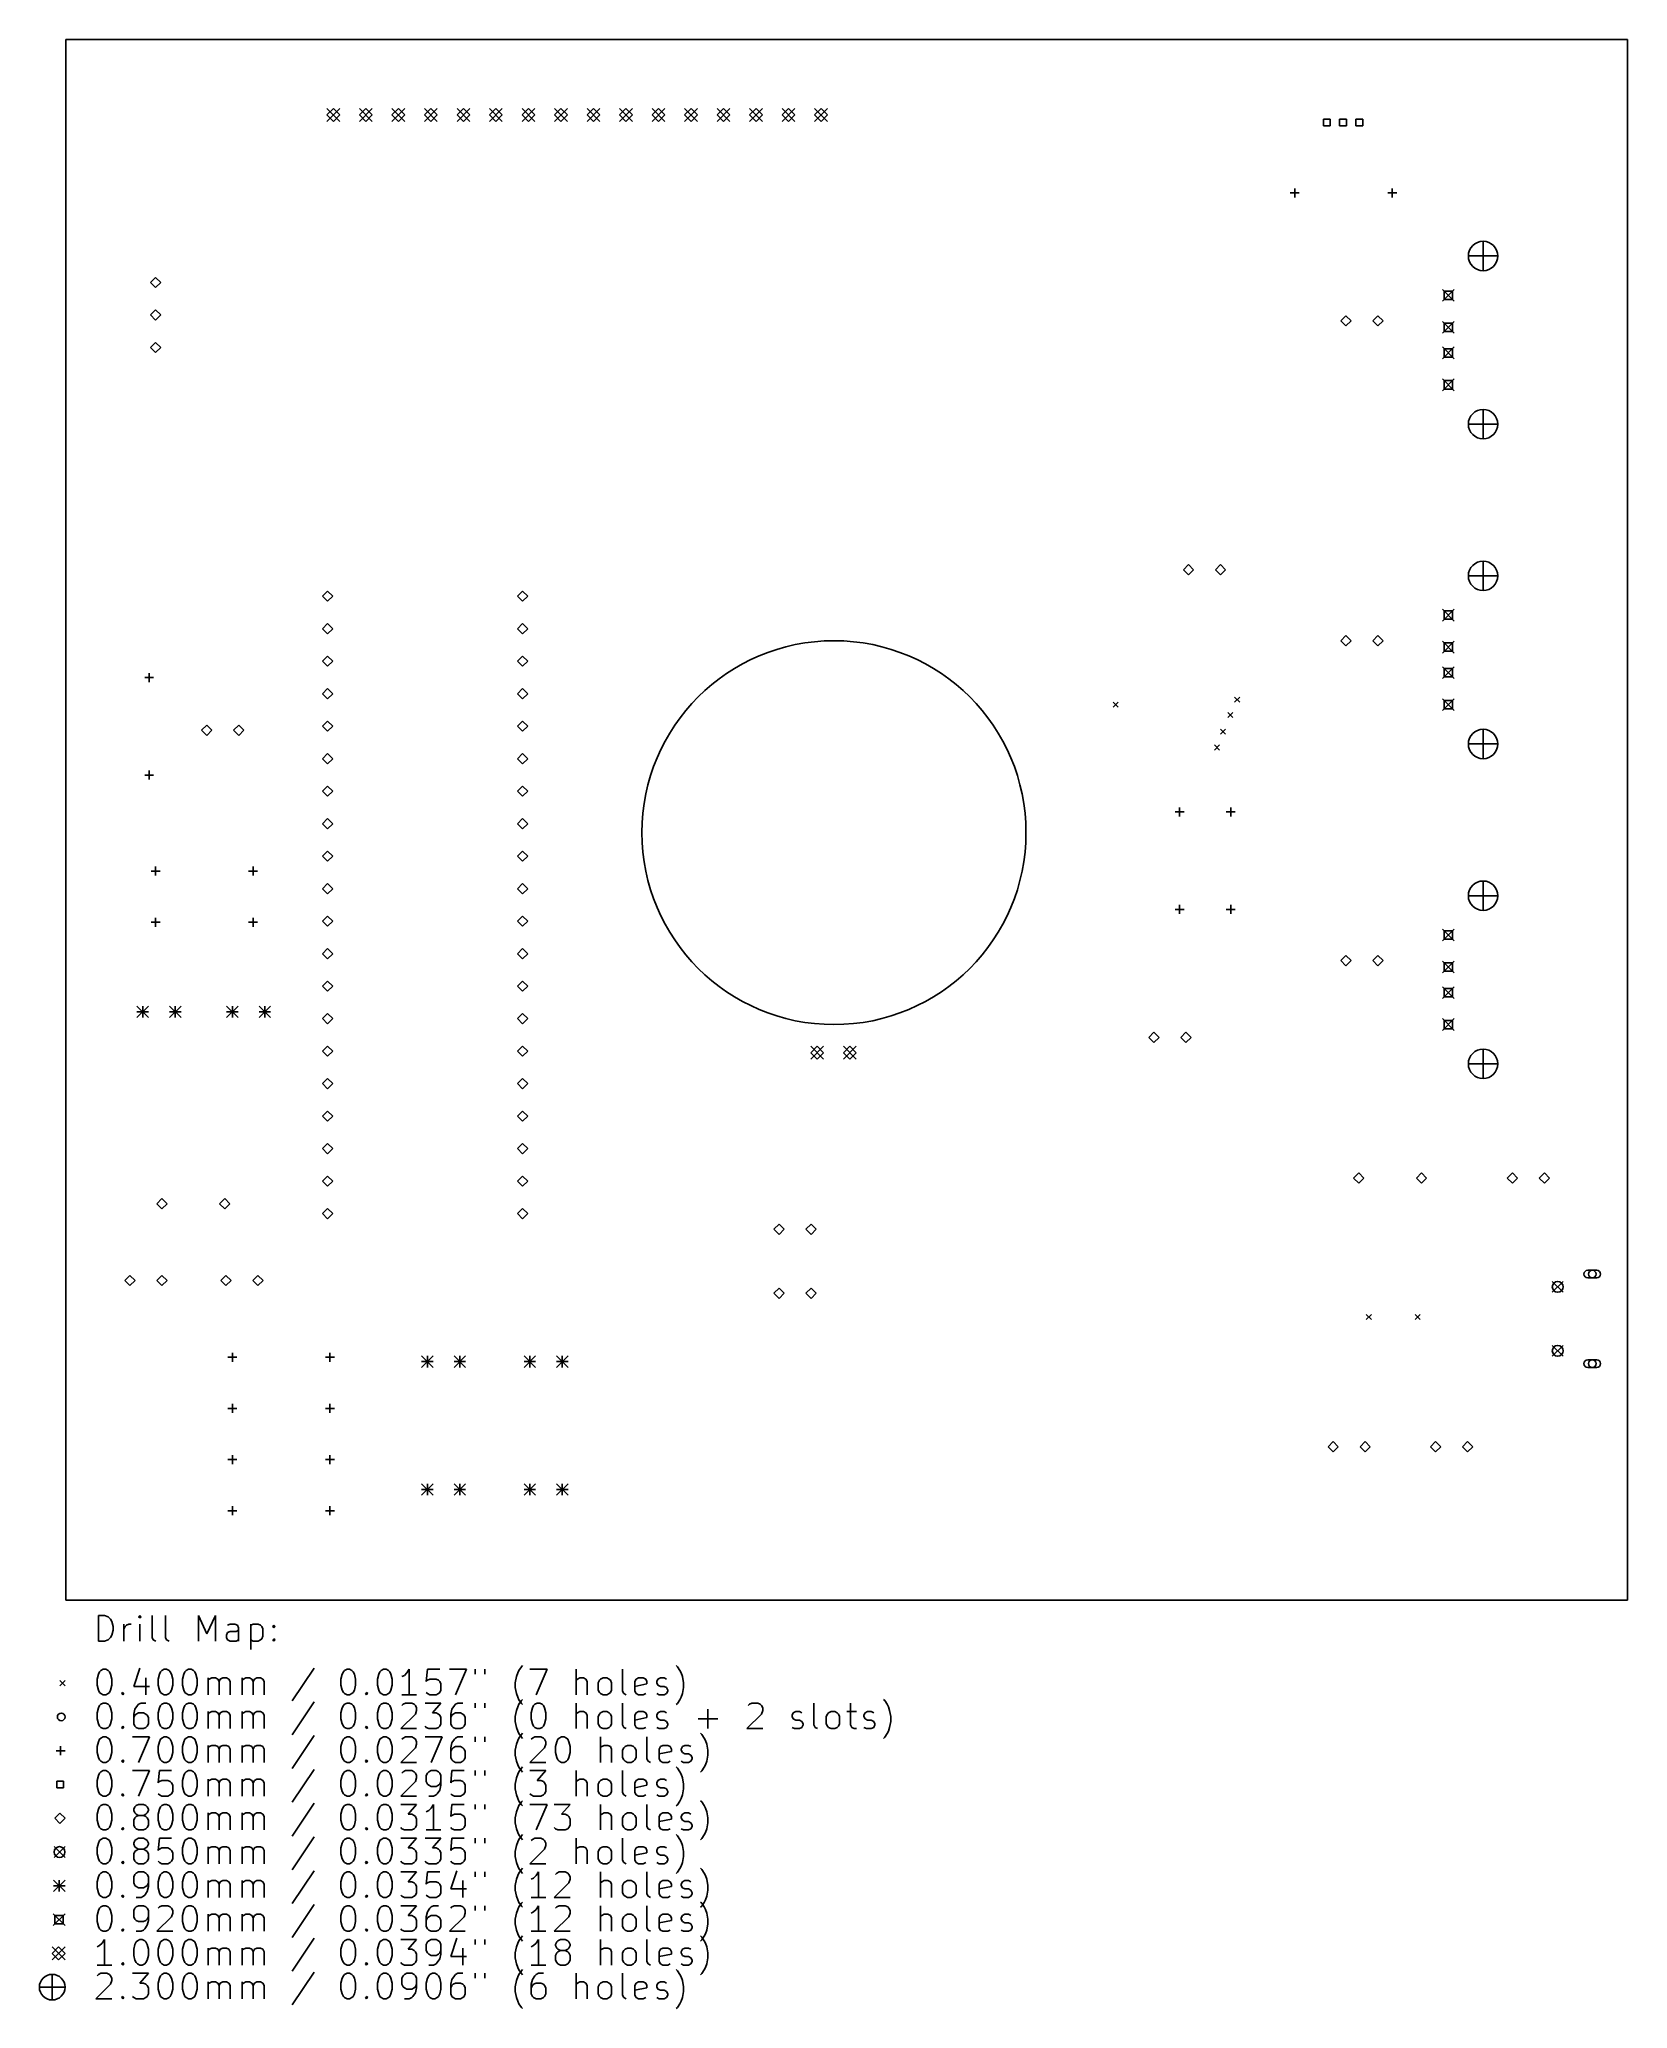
# Model space of a CAD drawing. Extents: x 2.4 to 7.28, y -7.56 to -1.5.
import ezdxf

# ---------------------------------------------------------------- set-up
doc = ezdxf.new("R2010")
doc.units = 0
doc.header["$MEASUREMENT"] = 0
doc.layers.add('BLACK', color=7, linetype='CONTINUOUS')

msp = doc.modelspace()

# ---------------------------------------------------------------- linework, layer by layer
at = {"layer": 'BLACK', "linetype": 'CONTINUOUS'}
for p, q in [((2.4803, -1.4961), (7.2835, -1.4961)), ((2.4803, -6.2992), (2.4803, -1.4961)), ((7.2835, -1.4961), (7.2835, -6.2992)), ((3.2831, -1.7091), (3.3224, -1.7484)), ((3.3224, -1.7091), (3.2831, -1.7484)), ((3.3028, -1.7091), (3.2831, -1.7287)), ((3.2831, -1.7287), (3.3028, -1.7484)), ((3.3224, -1.7287), (3.3028, -1.7091)), ((3.3028, -1.7484), (3.3224, -1.7287)), ((3.3831, -1.7091), (3.4224, -1.7484)), ((3.4224, -1.7091), (3.3831, -1.7484)), ((3.4028, -1.7091), (3.3831, -1.7287)), ((3.3831, -1.7287), (3.4028, -1.7484)), ((3.4224, -1.7287), (3.4028, -1.7091)), ((3.4028, -1.7484), (3.4224, -1.7287)), ((3.4831, -1.7091), (3.5224, -1.7484)), ((3.5224, -1.7091), (3.4831, -1.7484)), ((3.5028, -1.7091), (3.4831, -1.7287)), ((3.4831, -1.7287), (3.5028, -1.7484)), ((3.5224, -1.7287), (3.5028, -1.7091)), ((3.5028, -1.7484), (3.5224, -1.7287)), ((3.5831, -1.7091), (3.6224, -1.7484)), ((3.6224, -1.7091), (3.5831, -1.7484)), ((3.6028, -1.7091), (3.5831, -1.7287)), ((3.5831, -1.7287), (3.6028, -1.7484)), ((3.6224, -1.7287), (3.6028, -1.7091)), ((3.6028, -1.7484), (3.6224, -1.7287)), ((3.6831, -1.7091), (3.7224, -1.7484)), ((3.7224, -1.7091), (3.6831, -1.7484)), ((3.7028, -1.7091), (3.6831, -1.7287)), ((3.6831, -1.7287), (3.7028, -1.7484)), ((3.7224, -1.7287), (3.7028, -1.7091)), ((3.7028, -1.7484), (3.7224, -1.7287)), ((3.7831, -1.7091), (3.8224, -1.7484)), ((3.8224, -1.7091), (3.7831, -1.7484)), ((3.8028, -1.7091), (3.7831, -1.7287)), ((3.7831, -1.7287), (3.8028, -1.7484)), ((3.8224, -1.7287), (3.8028, -1.7091)), ((3.8028, -1.7484), (3.8224, -1.7287)), ((3.8831, -1.7091), (3.9224, -1.7484)), ((3.9224, -1.7091), (3.8831, -1.7484)), ((3.9028, -1.7091), (3.8831, -1.7287)), ((3.8831, -1.7287), (3.9028, -1.7484)), ((3.9224, -1.7287), (3.9028, -1.7091)), ((3.9028, -1.7484), (3.9224, -1.7287)), ((3.9831, -1.7091), (4.0224, -1.7484)), ((4.0224, -1.7091), (3.9831, -1.7484)), ((4.0028, -1.7091), (3.9831, -1.7287)), ((3.9831, -1.7287), (4.0028, -1.7484)), ((4.0224, -1.7287), (4.0028, -1.7091)), ((4.0028, -1.7484), (4.0224, -1.7287)), ((4.0831, -1.7091), (4.1224, -1.7484)), ((4.1224, -1.7091), (4.0831, -1.7484)), ((4.1028, -1.7091), (4.0831, -1.7287)), ((4.0831, -1.7287), (4.1028, -1.7484)), ((4.1224, -1.7287), (4.1028, -1.7091)), ((4.1028, -1.7484), (4.1224, -1.7287)), ((4.1831, -1.7091), (4.2224, -1.7484)), ((4.2224, -1.7091), (4.1831, -1.7484)), ((4.2028, -1.7091), (4.1831, -1.7287)), ((4.1831, -1.7287), (4.2028, -1.7484)), ((4.2224, -1.7287), (4.2028, -1.7091)), ((4.2028, -1.7484), (4.2224, -1.7287)), ((4.2831, -1.7091), (4.3224, -1.7484)), ((4.3224, -1.7091), (4.2831, -1.7484)), ((4.3028, -1.7091), (4.2831, -1.7287)), ((4.2831, -1.7287), (4.3028, -1.7484)), ((4.3224, -1.7287), (4.3028, -1.7091)), ((4.3028, -1.7484), (4.3224, -1.7287)), ((4.3831, -1.7091), (4.4224, -1.7484)), ((4.4224, -1.7091), (4.3831, -1.7484)), ((4.4028, -1.7091), (4.3831, -1.7287)), ((4.3831, -1.7287), (4.4028, -1.7484)), ((4.4224, -1.7287), (4.4028, -1.7091)), ((4.4028, -1.7484), (4.4224, -1.7287)), ((4.4831, -1.7091), (4.5224, -1.7484)), ((4.5224, -1.7091), (4.4831, -1.7484)), ((4.5028, -1.7091), (4.4831, -1.7287)), ((4.4831, -1.7287), (4.5028, -1.7484)), ((4.5224, -1.7287), (4.5028, -1.7091)), ((4.5028, -1.7484), (4.5224, -1.7287)), ((4.5831, -1.7091), (4.6224, -1.7484)), ((4.6224, -1.7091), (4.5831, -1.7484)), ((4.6028, -1.7091), (4.5831, -1.7287)), ((4.5831, -1.7287), (4.6028, -1.7484)), ((4.6224, -1.7287), (4.6028, -1.7091)), ((4.6028, -1.7484), (4.6224, -1.7287)), ((4.6831, -1.7091), (4.7224, -1.7484)), ((4.7224, -1.7091), (4.6831, -1.7484)), ((4.7028, -1.7091), (4.6831, -1.7287)), ((4.6831, -1.7287), (4.7028, -1.7484)), ((4.7224, -1.7287), (4.7028, -1.7091)), ((4.7028, -1.7484), (4.7224, -1.7287)), ((4.7831, -1.7091), (4.8224, -1.7484)), ((4.8224, -1.7091), (4.7831, -1.7484)), ((4.8028, -1.7091), (4.7831, -1.7287)), ((4.7831, -1.7287), (4.8028, -1.7484)), ((4.8224, -1.7287), (4.8028, -1.7091)), ((4.8028, -1.7484), (4.8224, -1.7287)), ((6.3687, -1.7415), (6.3478, -1.7415)), ((6.3478, -1.7415), (6.3478, -1.7624)), ((6.3687, -1.7624), (6.3687, -1.7415)), ((6.4187, -1.7415), (6.3978, -1.7415)), ((6.3978, -1.7415), (6.3978, -1.7624)), ((6.4187, -1.7624), (6.4187, -1.7415)), ((6.4687, -1.7415), (6.4478, -1.7415)), ((6.4478, -1.7415), (6.4478, -1.7624)), ((6.4687, -1.7624), (6.4687, -1.7415)), ((6.3478, -1.7624), (6.3687, -1.7624)), ((6.3978, -1.7624), (6.4187, -1.7624)), ((6.4478, -1.7624), (6.4687, -1.7624)), ((6.2461, -1.9685), (6.2736, -1.9685)), ((6.2598, -1.9547), (6.2598, -1.9823)), ((6.5461, -1.9685), (6.5736, -1.9685)), ((6.5598, -1.9547), (6.5598, -1.9823)), ((6.839, -2.1173), (6.839, -2.2079)), ((6.7937, -2.1626), (6.8843, -2.1626)), ((2.7559, -2.2283), (2.7402, -2.2441)), ((2.7717, -2.2441), (2.7559, -2.2283)), ((2.7402, -2.2441), (2.7559, -2.2598)), ((2.7559, -2.2598), (2.7717, -2.2441)), ((6.7142, -2.2654), (6.7504, -2.3016)), ((6.7504, -2.2654), (6.7142, -2.3016)), ((6.7451, -2.2707), (6.7195, -2.2707)), ((6.7195, -2.2707), (6.7195, -2.2963)), ((6.7195, -2.2963), (6.7451, -2.2963)), ((6.7451, -2.2963), (6.7451, -2.2707)), ((2.7559, -2.3283), (2.7402, -2.3441)), ((2.7402, -2.3441), (2.7559, -2.3598)), ((2.7717, -2.3441), (2.7559, -2.3283)), ((2.7559, -2.3598), (2.7717, -2.3441)), ((6.4173, -2.3465), (6.4016, -2.3622)), ((6.4016, -2.3622), (6.4173, -2.378)), ((6.4331, -2.3622), (6.4173, -2.3465)), ((6.4173, -2.378), (6.4331, -2.3622)), ((6.5157, -2.3465), (6.5, -2.3622)), ((6.5, -2.3622), (6.5157, -2.378)), ((6.5315, -2.3622), (6.5157, -2.3465)), ((6.5157, -2.378), (6.5315, -2.3622)), ((6.7142, -2.3638), (6.7504, -2.4)), ((6.7504, -2.3638), (6.7142, -2.4)), ((6.7451, -2.3691), (6.7195, -2.3691)), ((6.7195, -2.3691), (6.7195, -2.3947)), ((6.7195, -2.3947), (6.7451, -2.3947)), ((6.7451, -2.3947), (6.7451, -2.3691)), ((2.7559, -2.4283), (2.7402, -2.4441)), ((2.7402, -2.4441), (2.7559, -2.4598)), ((2.7717, -2.4441), (2.7559, -2.4283)), ((2.7559, -2.4598), (2.7717, -2.4441)), ((6.7142, -2.4425), (6.7504, -2.4787)), ((6.7504, -2.4425), (6.7142, -2.4787)), ((6.7451, -2.4478), (6.7195, -2.4478)), ((6.7195, -2.4478), (6.7195, -2.4734)), ((6.7195, -2.4734), (6.7451, -2.4734)), ((6.7451, -2.4734), (6.7451, -2.4478)), ((6.7142, -2.5409), (6.7504, -2.5772)), ((6.7504, -2.5409), (6.7142, -2.5772)), ((6.7451, -2.5462), (6.7195, -2.5462)), ((6.7195, -2.5462), (6.7195, -2.5719)), ((6.7195, -2.5719), (6.7451, -2.5719)), ((6.7451, -2.5719), (6.7451, -2.5462)), ((6.839, -2.6346), (6.839, -2.7252)), ((6.7937, -2.6799), (6.8843, -2.6799)), ((5.9331, -3.1122), (5.9173, -3.128)), ((5.9173, -3.128), (5.9331, -3.1437)), ((5.9488, -3.128), (5.9331, -3.1122)), ((5.9331, -3.1437), (5.9488, -3.128)), ((6.0315, -3.1122), (6.0157, -3.128)), ((6.0157, -3.128), (6.0315, -3.1437)), ((6.0472, -3.128), (6.0315, -3.1122)), ((6.0315, -3.1437), (6.0472, -3.128)), ((6.7937, -3.1469), (6.8843, -3.1469)), ((6.839, -3.1016), (6.839, -3.1921)), ((3.285, -3.1937), (3.2693, -3.2094)), ((3.2693, -3.2094), (3.285, -3.2252)), ((3.3008, -3.2094), (3.285, -3.1937)), ((3.285, -3.2252), (3.3008, -3.2094)), ((3.885, -3.1937), (3.8693, -3.2094)), ((3.8693, -3.2094), (3.885, -3.2252)), ((3.9008, -3.2094), (3.885, -3.1937)), ((3.885, -3.2252), (3.9008, -3.2094)), ((6.7142, -3.2496), (6.7504, -3.2858)), ((6.7504, -3.2496), (6.7142, -3.2858)), ((6.7451, -3.2549), (6.7195, -3.2549)), ((6.7195, -3.2549), (6.7195, -3.2805)), ((6.7451, -3.2805), (6.7451, -3.2549)), ((3.285, -3.2937), (3.2693, -3.3094)), ((3.2693, -3.3094), (3.285, -3.3252)), ((3.3008, -3.3094), (3.285, -3.2937)), ((3.285, -3.3252), (3.3008, -3.3094)), ((3.885, -3.2937), (3.8693, -3.3094)), ((3.8693, -3.3094), (3.885, -3.3252)), ((3.9008, -3.3094), (3.885, -3.2937)), ((3.885, -3.3252), (3.9008, -3.3094)), ((6.4173, -3.3307), (6.4016, -3.3465)), ((6.4331, -3.3465), (6.4173, -3.3307)), ((6.5157, -3.3307), (6.5, -3.3465)), ((6.5315, -3.3465), (6.5157, -3.3307)), ((6.7195, -3.2805), (6.7451, -3.2805)), ((6.4016, -3.3465), (6.4173, -3.3622)), ((6.4173, -3.3622), (6.4331, -3.3465)), ((6.5, -3.3465), (6.5157, -3.3622)), ((6.5157, -3.3622), (6.5315, -3.3465)), ((6.7142, -3.348), (6.7504, -3.3843)), ((6.7504, -3.348), (6.7142, -3.3843)), ((6.7451, -3.3533), (6.7195, -3.3533)), ((6.7195, -3.3533), (6.7195, -3.3789)), ((6.7195, -3.3789), (6.7451, -3.3789)), ((6.7451, -3.3789), (6.7451, -3.3533)), ((2.7362, -3.4461), (2.7362, -3.4736)), ((3.285, -3.3937), (3.2693, -3.4094)), ((3.2693, -3.4094), (3.285, -3.4252)), ((3.3008, -3.4094), (3.285, -3.3937)), ((3.285, -3.4252), (3.3008, -3.4094)), ((3.885, -3.3937), (3.8693, -3.4094)), ((3.8693, -3.4094), (3.885, -3.4252)), ((3.9008, -3.4094), (3.885, -3.3937)), ((3.885, -3.4252), (3.9008, -3.4094)), ((6.7142, -3.4268), (6.7504, -3.463)), ((6.7504, -3.4268), (6.7142, -3.463)), ((6.7451, -3.4321), (6.7195, -3.4321)), ((6.7195, -3.4321), (6.7195, -3.4577)), ((6.7451, -3.4577), (6.7451, -3.4321)), ((2.7224, -3.4598), (2.75, -3.4598)), ((3.285, -3.4937), (3.2693, -3.5094)), ((3.2693, -3.5094), (3.285, -3.5252)), ((3.3008, -3.5094), (3.285, -3.4937)), ((3.285, -3.5252), (3.3008, -3.5094)), ((3.885, -3.4937), (3.8693, -3.5094)), ((3.8693, -3.5094), (3.885, -3.5252)), ((3.9008, -3.5094), (3.885, -3.4937)), ((3.885, -3.5252), (3.9008, -3.5094)), ((6.7195, -3.4577), (6.7451, -3.4577)), ((5.7008, -3.5354), (5.7165, -3.5512)), ((5.7165, -3.5354), (5.7008, -3.5512)), ((6.0535, -3.5669), (6.0693, -3.5827)), ((6.0693, -3.5669), (6.0535, -3.5827)), ((6.0748, -3.5197), (6.0906, -3.5354)), ((6.0906, -3.5197), (6.0748, -3.5354)), ((6.7142, -3.5252), (6.7504, -3.5614)), ((6.7504, -3.5252), (6.7142, -3.5614)), ((6.7451, -3.5305), (6.7195, -3.5305)), ((6.7195, -3.5305), (6.7195, -3.5561)), ((6.7195, -3.5561), (6.7451, -3.5561)), ((6.7451, -3.5561), (6.7451, -3.5305)), ((2.9134, -3.6063), (2.8976, -3.622)), ((2.8976, -3.622), (2.9134, -3.6378)), ((2.9291, -3.622), (2.9134, -3.6063)), ((2.9134, -3.6378), (2.9291, -3.622)), ((3.0118, -3.6063), (2.9961, -3.622)), ((2.9961, -3.622), (3.0118, -3.6378)), ((3.0276, -3.622), (3.0118, -3.6063)), ((3.0118, -3.6378), (3.0276, -3.622)), ((3.285, -3.5937), (3.2693, -3.6094)), ((3.2693, -3.6094), (3.285, -3.6252)), ((3.3008, -3.6094), (3.285, -3.5937)), ((3.285, -3.6252), (3.3008, -3.6094)), ((3.885, -3.5937), (3.8693, -3.6094)), ((3.8693, -3.6094), (3.885, -3.6252)), ((3.9008, -3.6094), (3.885, -3.5937)), ((3.885, -3.6252), (3.9008, -3.6094)), ((6.0315, -3.6181), (6.0472, -3.6339)), ((6.0472, -3.6181), (6.0315, -3.6339)), ((6.839, -3.6189), (6.839, -3.7094)), ((3.285, -3.6937), (3.2693, -3.7094)), ((3.3008, -3.7094), (3.285, -3.6937)), ((3.885, -3.6937), (3.8693, -3.7094)), ((3.9008, -3.7094), (3.885, -3.6937)), ((6.0126, -3.6673), (6.0283, -3.6831)), ((6.0283, -3.6673), (6.0126, -3.6831)), ((6.7937, -3.6642), (6.8843, -3.6642)), ((2.7362, -3.7461), (2.7362, -3.7736)), ((3.2693, -3.7094), (3.285, -3.7252)), ((3.285, -3.7252), (3.3008, -3.7094)), ((3.8693, -3.7094), (3.885, -3.7252)), ((3.885, -3.7252), (3.9008, -3.7094)), ((2.7224, -3.7598), (2.75, -3.7598)), ((3.285, -3.7937), (3.2693, -3.8094)), ((3.2693, -3.8094), (3.285, -3.8252)), ((3.3008, -3.8094), (3.285, -3.7937)), ((3.285, -3.8252), (3.3008, -3.8094)), ((3.885, -3.7937), (3.8693, -3.8094)), ((3.8693, -3.8094), (3.885, -3.8252)), ((3.9008, -3.8094), (3.885, -3.7937)), ((3.885, -3.8252), (3.9008, -3.8094)), ((5.8917, -3.8732), (5.9193, -3.8732)), ((5.9055, -3.8594), (5.9055, -3.887)), ((6.0492, -3.8732), (6.0768, -3.8732)), ((6.063, -3.8594), (6.063, -3.887)), ((3.285, -3.8937), (3.2693, -3.9094)), ((3.2693, -3.9094), (3.285, -3.9252)), ((3.3008, -3.9094), (3.285, -3.8937)), ((3.285, -3.9252), (3.3008, -3.9094)), ((3.885, -3.8937), (3.8693, -3.9094)), ((3.8693, -3.9094), (3.885, -3.9252)), ((3.9008, -3.9094), (3.885, -3.8937)), ((3.885, -3.9252), (3.9008, -3.9094)), ((3.285, -3.9937), (3.2693, -4.0094)), ((3.3008, -4.0094), (3.285, -3.9937)), ((3.885, -3.9937), (3.8693, -4.0094)), ((3.9008, -4.0094), (3.885, -3.9937)), ((2.7421, -4.0551), (2.7697, -4.0551)), ((2.7559, -4.0413), (2.7559, -4.0689)), ((3.0421, -4.0551), (3.0697, -4.0551)), ((3.0559, -4.0413), (3.0559, -4.0689)), ((3.2693, -4.0094), (3.285, -4.0252)), ((3.285, -4.0252), (3.3008, -4.0094)), ((3.8693, -4.0094), (3.885, -4.0252)), ((3.885, -4.0252), (3.9008, -4.0094)), ((3.285, -4.0937), (3.2693, -4.1094)), ((3.2693, -4.1094), (3.285, -4.1252)), ((3.3008, -4.1094), (3.285, -4.0937)), ((3.285, -4.1252), (3.3008, -4.1094)), ((3.885, -4.0937), (3.8693, -4.1094)), ((3.8693, -4.1094), (3.885, -4.1252)), ((3.9008, -4.1094), (3.885, -4.0937)), ((3.885, -4.1252), (3.9008, -4.1094)), ((6.839, -4.0858), (6.839, -4.1764)), ((5.8917, -4.1732), (5.9193, -4.1732)), ((5.9055, -4.1594), (5.9055, -4.187)), ((6.0492, -4.1732), (6.0768, -4.1732)), ((6.063, -4.1594), (6.063, -4.187)), ((6.7937, -4.1311), (6.8843, -4.1311)), ((2.7421, -4.2126), (2.7697, -4.2126)), ((2.7559, -4.1988), (2.7559, -4.2264)), ((3.0421, -4.2126), (3.0697, -4.2126)), ((3.0559, -4.1988), (3.0559, -4.2264)), ((3.285, -4.1937), (3.2693, -4.2094)), ((3.2693, -4.2094), (3.285, -4.2252)), ((3.3008, -4.2094), (3.285, -4.1937)), ((3.285, -4.2252), (3.3008, -4.2094)), ((3.885, -4.1937), (3.8693, -4.2094)), ((3.8693, -4.2094), (3.885, -4.2252)), ((3.9008, -4.2094), (3.885, -4.1937)), ((3.885, -4.2252), (3.9008, -4.2094)), ((6.7142, -4.2339), (6.7504, -4.2701)), ((6.7504, -4.2339), (6.7142, -4.2701)), ((6.7451, -4.2392), (6.7195, -4.2392)), ((6.7195, -4.2392), (6.7195, -4.2648)), ((6.7451, -4.2648), (6.7451, -4.2392)), ((3.285, -4.2937), (3.2693, -4.3094)), ((3.3008, -4.3094), (3.285, -4.2937)), ((3.885, -4.2937), (3.8693, -4.3094)), ((3.9008, -4.3094), (3.885, -4.2937)), ((6.7195, -4.2648), (6.7451, -4.2648)), ((3.2693, -4.3094), (3.285, -4.3252)), ((3.285, -4.3252), (3.3008, -4.3094)), ((3.8693, -4.3094), (3.885, -4.3252)), ((3.885, -4.3252), (3.9008, -4.3094)), ((6.4173, -4.315), (6.4016, -4.3307)), ((6.4016, -4.3307), (6.4173, -4.3465)), ((6.4331, -4.3307), (6.4173, -4.315)), ((6.4173, -4.3465), (6.4331, -4.3307)), ((6.5157, -4.315), (6.5, -4.3307)), ((6.5, -4.3307), (6.5157, -4.3465)), ((6.5315, -4.3307), (6.5157, -4.315)), ((6.5157, -4.3465), (6.5315, -4.3307)), ((6.7142, -4.3323), (6.7504, -4.3685)), ((6.7504, -4.3323), (6.7142, -4.3685)), ((6.7451, -4.3376), (6.7195, -4.3376)), ((6.7195, -4.3376), (6.7195, -4.3632)), ((6.7451, -4.3632), (6.7451, -4.3376)), ((3.285, -4.3937), (3.2693, -4.4094)), ((3.2693, -4.4094), (3.285, -4.4252)), ((3.3008, -4.4094), (3.285, -4.3937)), ((3.285, -4.4252), (3.3008, -4.4094)), ((3.885, -4.3937), (3.8693, -4.4094)), ((3.8693, -4.4094), (3.885, -4.4252)), ((3.9008, -4.4094), (3.885, -4.3937)), ((3.885, -4.4252), (3.9008, -4.4094)), ((6.7142, -4.411), (6.7504, -4.4472)), ((6.7504, -4.411), (6.7142, -4.4472)), ((6.7195, -4.3632), (6.7451, -4.3632)), ((6.7451, -4.4163), (6.7195, -4.4163)), ((6.7195, -4.4163), (6.7195, -4.4419)), ((6.7451, -4.4419), (6.7451, -4.4163)), ((2.6988, -4.4705), (2.7343, -4.5059)), ((2.7343, -4.4705), (2.6988, -4.5059)), ((2.7165, -4.4705), (2.7165, -4.5059)), ((2.7988, -4.4705), (2.8343, -4.5059)), ((2.8343, -4.4705), (2.7988, -4.5059)), ((2.8165, -4.4705), (2.8165, -4.5059)), ((2.9744, -4.4705), (3.0098, -4.5059)), ((3.0098, -4.4705), (2.9744, -4.5059)), ((2.9921, -4.4705), (2.9921, -4.5059)), ((3.0744, -4.4705), (3.1098, -4.5059)), ((3.1098, -4.4705), (3.0744, -4.5059)), ((3.0921, -4.4705), (3.0921, -4.5059)), ((6.7195, -4.4419), (6.7451, -4.4419)), ((2.6988, -4.4882), (2.7343, -4.4882)), ((2.7988, -4.4882), (2.8343, -4.4882)), ((2.9744, -4.4882), (3.0098, -4.4882)), ((3.0744, -4.4882), (3.1098, -4.4882)), ((3.285, -4.4937), (3.2693, -4.5094)), ((3.2693, -4.5094), (3.285, -4.5252)), ((3.3008, -4.5094), (3.285, -4.4937)), ((3.285, -4.5252), (3.3008, -4.5094)), ((3.885, -4.4937), (3.8693, -4.5094)), ((3.8693, -4.5094), (3.885, -4.5252)), ((3.9008, -4.5094), (3.885, -4.4937)), ((3.885, -4.5252), (3.9008, -4.5094)), ((6.7142, -4.5094), (6.7504, -4.5457)), ((6.7504, -4.5094), (6.7142, -4.5457)), ((6.7451, -4.5148), (6.7195, -4.5148)), ((6.7195, -4.5148), (6.7195, -4.5404)), ((6.7195, -4.5404), (6.7451, -4.5404)), ((6.7451, -4.5404), (6.7451, -4.5148)), ((3.285, -4.5937), (3.2693, -4.6094)), ((3.3008, -4.6094), (3.285, -4.5937)), ((3.885, -4.5937), (3.8693, -4.6094)), ((3.9008, -4.6094), (3.885, -4.5937)), ((4.7713, -4.5945), (4.8106, -4.6339)), ((4.8106, -4.5945), (4.7713, -4.6339)), ((4.7909, -4.5945), (4.7713, -4.6142)), ((4.8106, -4.6142), (4.7909, -4.5945)), ((4.8713, -4.5945), (4.9106, -4.6339)), ((4.9106, -4.5945), (4.8713, -4.6339)), ((4.8909, -4.5945), (4.8713, -4.6142)), ((4.9106, -4.6142), (4.8909, -4.5945)), ((5.8268, -4.5512), (5.811, -4.5669)), ((5.811, -4.5669), (5.8268, -4.5827)), ((5.8425, -4.5669), (5.8268, -4.5512)), ((5.8268, -4.5827), (5.8425, -4.5669)), ((5.9252, -4.5512), (5.9094, -4.5669)), ((5.9094, -4.5669), (5.9252, -4.5827)), ((5.9409, -4.5669), (5.9252, -4.5512)), ((5.9252, -4.5827), (5.9409, -4.5669)), ((6.839, -4.6031), (6.839, -4.6937)), ((3.2693, -4.6094), (3.285, -4.6252)), ((3.285, -4.6252), (3.3008, -4.6094)), ((3.8693, -4.6094), (3.885, -4.6252)), ((3.885, -4.6252), (3.9008, -4.6094)), ((4.7713, -4.6142), (4.7909, -4.6339)), ((4.7909, -4.6339), (4.8106, -4.6142)), ((4.8713, -4.6142), (4.8909, -4.6339)), ((4.8909, -4.6339), (4.9106, -4.6142)), ((6.7937, -4.6484), (6.8843, -4.6484)), ((3.285, -4.6937), (3.2693, -4.7094)), ((3.2693, -4.7094), (3.285, -4.7252)), ((3.3008, -4.7094), (3.285, -4.6937)), ((3.285, -4.7252), (3.3008, -4.7094)), ((3.885, -4.6937), (3.8693, -4.7094)), ((3.8693, -4.7094), (3.885, -4.7252)), ((3.9008, -4.7094), (3.885, -4.6937)), ((3.885, -4.7252), (3.9008, -4.7094)), ((3.285, -4.7937), (3.2693, -4.8094)), ((3.2693, -4.8094), (3.285, -4.8252)), ((3.3008, -4.8094), (3.285, -4.7937)), ((3.285, -4.8252), (3.3008, -4.8094)), ((3.885, -4.7937), (3.8693, -4.8094)), ((3.8693, -4.8094), (3.885, -4.8252)), ((3.9008, -4.8094), (3.885, -4.7937)), ((3.885, -4.8252), (3.9008, -4.8094)), ((3.285, -4.8937), (3.2693, -4.9094)), ((3.3008, -4.9094), (3.285, -4.8937)), ((3.885, -4.8937), (3.8693, -4.9094)), ((3.9008, -4.9094), (3.885, -4.8937)), ((3.2693, -4.9094), (3.285, -4.9252)), ((3.285, -4.9252), (3.3008, -4.9094)), ((3.8693, -4.9094), (3.885, -4.9252)), ((3.885, -4.9252), (3.9008, -4.9094)), ((3.285, -4.9937), (3.2693, -5.0094)), ((3.2693, -5.0094), (3.285, -5.0252)), ((3.3008, -5.0094), (3.285, -4.9937)), ((3.285, -5.0252), (3.3008, -5.0094)), ((3.885, -4.9937), (3.8693, -5.0094)), ((3.8693, -5.0094), (3.885, -5.0252)), ((3.9008, -5.0094), (3.885, -4.9937)), ((3.885, -5.0252), (3.9008, -5.0094)), ((6.4567, -4.9843), (6.4409, -5)), ((6.4409, -5), (6.4567, -5.0157)), ((6.4724, -5), (6.4567, -4.9843)), ((6.4567, -5.0157), (6.4724, -5)), ((6.6496, -4.9843), (6.6339, -5)), ((6.6339, -5), (6.6496, -5.0157)), ((6.6654, -5), (6.6496, -4.9843)), ((6.6496, -5.0157), (6.6654, -5)), ((6.9291, -4.9843), (6.9134, -5)), ((6.9134, -5), (6.9291, -5.0157)), ((6.9449, -5), (6.9291, -4.9843)), ((6.9291, -5.0157), (6.9449, -5)), ((7.0276, -4.9843), (7.0118, -5)), ((7.0118, -5), (7.0276, -5.0157)), ((7.0433, -5), (7.0276, -4.9843)), ((7.0276, -5.0157), (7.0433, -5)), ((2.7756, -5.063), (2.7598, -5.0787)), ((2.7598, -5.0787), (2.7756, -5.0945)), ((2.7913, -5.0787), (2.7756, -5.063)), ((2.7756, -5.0945), (2.7913, -5.0787)), ((2.9685, -5.063), (2.9528, -5.0787)), ((2.9528, -5.0787), (2.9685, -5.0945)), ((2.9843, -5.0787), (2.9685, -5.063)), ((2.9685, -5.0945), (2.9843, -5.0787)), ((3.285, -5.0937), (3.2693, -5.1094)), ((3.2693, -5.1094), (3.285, -5.1252)), ((3.3008, -5.1094), (3.285, -5.0937)), ((3.285, -5.1252), (3.3008, -5.1094)), ((3.885, -5.0937), (3.8693, -5.1094)), ((3.8693, -5.1094), (3.885, -5.1252)), ((3.9008, -5.1094), (3.885, -5.0937)), ((3.885, -5.1252), (3.9008, -5.1094)), ((4.6736, -5.1417), (4.6579, -5.1575)), ((4.6894, -5.1575), (4.6736, -5.1417)), ((4.772, -5.1417), (4.7563, -5.1575)), ((4.7878, -5.1575), (4.772, -5.1417)), ((4.6579, -5.1575), (4.6736, -5.1732)), ((4.6736, -5.1732), (4.6894, -5.1575)), ((4.7563, -5.1575), (4.772, -5.1732)), ((4.772, -5.1732), (4.7878, -5.1575)), ((2.6772, -5.2992), (2.6614, -5.315)), ((2.6614, -5.315), (2.6772, -5.3307)), ((2.6929, -5.315), (2.6772, -5.2992)), ((2.6772, -5.3307), (2.6929, -5.315)), ((2.7756, -5.2992), (2.7598, -5.315)), ((2.7598, -5.315), (2.7756, -5.3307)), ((2.7913, -5.315), (2.7756, -5.2992)), ((2.7756, -5.3307), (2.7913, -5.315)), ((2.9724, -5.2992), (2.9567, -5.315)), ((2.9567, -5.315), (2.9724, -5.3307)), ((2.9882, -5.315), (2.9724, -5.2992)), ((2.9724, -5.3307), (2.9882, -5.315)), ((3.0709, -5.2992), (3.0551, -5.315)), ((3.0551, -5.315), (3.0709, -5.3307)), ((3.0866, -5.315), (3.0709, -5.2992)), ((3.0709, -5.3307), (3.0866, -5.315)), ((7.0517, -5.3179), (7.0851, -5.3514)), ((7.0851, -5.3179), (7.0517, -5.3514)), ((7.1885, -5.2835), (7.1609, -5.2835)), ((7.1609, -5.3071), (7.1885, -5.3071)), ((4.6736, -5.3386), (4.6579, -5.3543)), ((4.6579, -5.3543), (4.6736, -5.3701)), ((4.6894, -5.3543), (4.6736, -5.3386)), ((4.6736, -5.3701), (4.6894, -5.3543)), ((4.772, -5.3386), (4.7563, -5.3543)), ((4.7563, -5.3543), (4.772, -5.3701)), ((4.7878, -5.3543), (4.772, -5.3386)), ((4.772, -5.3701), (4.7878, -5.3543)), ((6.4795, -5.4199), (6.4953, -5.4356)), ((6.4953, -5.4199), (6.4795, -5.4356)), ((6.6301, -5.4199), (6.6459, -5.4356)), ((6.6459, -5.4199), (6.6301, -5.4356)), ((2.9783, -5.5512), (3.0059, -5.5512)), ((2.9921, -5.5374), (2.9921, -5.565)), ((3.2783, -5.5512), (3.3059, -5.5512)), ((3.2921, -5.5374), (3.2921, -5.565)), ((3.5742, -5.5469), (3.6096, -5.5823)), ((3.6096, -5.5469), (3.5742, -5.5823)), ((3.5742, -5.5646), (3.6096, -5.5646)), ((3.5919, -5.5469), (3.5919, -5.5823)), ((3.6742, -5.5469), (3.7096, -5.5823)), ((3.7096, -5.5469), (3.6742, -5.5823)), ((3.6742, -5.5646), (3.7096, -5.5646)), ((3.6919, -5.5469), (3.6919, -5.5823)), ((3.8892, -5.5469), (3.9246, -5.5823)), ((3.9246, -5.5469), (3.8892, -5.5823)), ((3.8892, -5.5646), (3.9246, -5.5646)), ((3.9069, -5.5469), (3.9069, -5.5823)), ((3.9892, -5.5469), (4.0246, -5.5823)), ((4.0246, -5.5469), (3.9892, -5.5823)), ((3.9892, -5.5646), (4.0246, -5.5646)), ((4.0069, -5.5469), (4.0069, -5.5823)), ((7.0517, -5.5148), (7.0851, -5.5482)), ((7.0851, -5.5148), (7.0517, -5.5482)), ((7.1885, -5.5591), (7.1609, -5.5591)), ((7.1609, -5.5827), (7.1885, -5.5827)), ((2.9921, -5.6949), (2.9921, -5.7224)), ((3.2921, -5.6949), (3.2921, -5.7224)), ((2.9783, -5.7087), (3.0059, -5.7087)), ((3.2783, -5.7087), (3.3059, -5.7087)), ((6.378, -5.811), (6.3622, -5.8268)), ((6.3937, -5.8268), (6.378, -5.811)), ((6.4764, -5.811), (6.4606, -5.8268)), ((6.4921, -5.8268), (6.4764, -5.811)), ((6.6929, -5.811), (6.6772, -5.8268)), ((6.7087, -5.8268), (6.6929, -5.811)), ((6.7913, -5.811), (6.7756, -5.8268)), ((6.8071, -5.8268), (6.7913, -5.811)), ((2.9783, -5.8661), (3.0059, -5.8661)), ((2.9921, -5.8524), (2.9921, -5.8799)), ((3.2783, -5.8661), (3.3059, -5.8661)), ((3.2921, -5.8524), (3.2921, -5.8799)), ((6.3622, -5.8268), (6.378, -5.8425)), ((6.378, -5.8425), (6.3937, -5.8268)), ((6.4606, -5.8268), (6.4764, -5.8425)), ((6.4764, -5.8425), (6.4921, -5.8268)), ((6.6772, -5.8268), (6.6929, -5.8425)), ((6.6929, -5.8425), (6.7087, -5.8268)), ((6.7756, -5.8268), (6.7913, -5.8425)), ((6.7913, -5.8425), (6.8071, -5.8268)), ((3.5742, -5.9406), (3.6096, -5.976)), ((3.6096, -5.9406), (3.5742, -5.976)), ((3.5742, -5.9583), (3.6096, -5.9583)), ((3.5919, -5.9406), (3.5919, -5.976)), ((3.6742, -5.9406), (3.7096, -5.976)), ((3.7096, -5.9406), (3.6742, -5.976)), ((3.6742, -5.9583), (3.7096, -5.9583)), ((3.6919, -5.9406), (3.6919, -5.976)), ((3.8892, -5.9406), (3.9246, -5.976)), ((3.9246, -5.9406), (3.8892, -5.976)), ((3.8892, -5.9583), (3.9246, -5.9583)), ((3.9069, -5.9406), (3.9069, -5.976)), ((3.9892, -5.9406), (4.0246, -5.976)), ((4.0246, -5.9406), (3.9892, -5.976)), ((3.9892, -5.9583), (4.0246, -5.9583)), ((4.0069, -5.9406), (4.0069, -5.976)), ((2.9783, -6.0236), (3.0059, -6.0236)), ((2.9921, -6.0098), (2.9921, -6.0374)), ((3.2783, -6.0236), (3.3059, -6.0236)), ((3.2921, -6.0098), (3.2921, -6.0374)), ((7.2835, -6.2992), (2.4803, -6.2992)), ((2.58, -6.4248), (2.58, -6.3461)), ((2.58, -6.3461), (2.5988, -6.3461)), ((2.5988, -6.3461), (2.61, -6.3498)), ((2.61, -6.3498), (2.6175, -6.3573)), ((2.6175, -6.3573), (2.6213, -6.3648)), ((2.7075, -6.3461), (2.7038, -6.3498)), ((2.7038, -6.3498), (2.7075, -6.3536)), ((2.7113, -6.3498), (2.7075, -6.3461)), ((2.7075, -6.3461), (2.7075, -6.3536)), ((2.7075, -6.3536), (2.7113, -6.3498)), ((2.745, -6.4135), (2.745, -6.3461)), ((2.7863, -6.4135), (2.7863, -6.3461)), ((2.8875, -6.4248), (2.8875, -6.3461)), ((2.8875, -6.3461), (2.9137, -6.4023)), ((2.9137, -6.4023), (2.94, -6.3461)), ((2.94, -6.3461), (2.94, -6.4248)), ((2.61, -6.421), (2.5988, -6.4248)), ((2.6175, -6.4135), (2.61, -6.421)), ((2.6213, -6.406), (2.6175, -6.4135)), ((2.6213, -6.3648), (2.625, -6.3798)), ((2.625, -6.3911), (2.6213, -6.406)), ((2.625, -6.3798), (2.625, -6.3911)), ((2.6588, -6.4248), (2.6588, -6.3723)), ((2.6588, -6.3873), (2.6625, -6.3798)), ((2.6625, -6.3798), (2.6663, -6.3761)), ((2.6663, -6.3761), (2.6738, -6.3723)), ((2.6738, -6.3723), (2.6813, -6.3723)), ((2.7075, -6.4248), (2.7075, -6.3723)), ((2.7488, -6.421), (2.745, -6.4135)), ((2.7563, -6.4248), (2.7488, -6.421)), ((2.79, -6.421), (2.7863, -6.4135)), ((2.7975, -6.4248), (2.79, -6.421)), ((2.9737, -6.406), (2.9775, -6.3986)), ((2.9737, -6.4135), (2.9737, -6.406)), ((2.9775, -6.421), (2.9737, -6.4135)), ((2.985, -6.3723), (2.9775, -6.3761)), ((2.9775, -6.3986), (2.985, -6.3948)), ((2.985, -6.4248), (2.9775, -6.421)), ((3, -6.3723), (2.985, -6.3723)), ((2.985, -6.3948), (3.0037, -6.3948)), ((3.0075, -6.3761), (3, -6.3723)), ((3.0037, -6.3948), (3.0112, -6.3911)), ((3.0112, -6.421), (3.0037, -6.4248)), ((3.0112, -6.3836), (3.0075, -6.3761)), ((3.0112, -6.4248), (3.0112, -6.3836)), ((3.0487, -6.3723), (3.0487, -6.451)), ((3.0487, -6.3761), (3.0562, -6.3723)), ((3.0562, -6.4248), (3.0487, -6.421)), ((3.0562, -6.3723), (3.0712, -6.3723)), ((3.0712, -6.3723), (3.0787, -6.3761)), ((3.0787, -6.421), (3.0712, -6.4248)), ((3.0787, -6.3761), (3.0825, -6.3798)), ((3.0825, -6.4173), (3.0787, -6.421)), ((3.0825, -6.3798), (3.0862, -6.3873)), ((3.0862, -6.4098), (3.0825, -6.4173)), ((3.0862, -6.3873), (3.0862, -6.4098)), ((3.1162, -6.3798), (3.12, -6.3761)), ((3.12, -6.3836), (3.1162, -6.3798)), ((3.1162, -6.421), (3.12, -6.4173)), ((3.12, -6.4248), (3.1162, -6.421)), ((3.12, -6.3761), (3.1237, -6.3798)), ((3.12, -6.3761), (3.12, -6.3836)), ((3.1237, -6.3798), (3.12, -6.3836)), ((3.12, -6.4173), (3.1237, -6.421)), ((3.12, -6.4173), (3.12, -6.4248)), ((3.1237, -6.421), (3.12, -6.4248)), ((2.5988, -6.4248), (2.58, -6.4248)), ((3.0037, -6.4248), (2.985, -6.4248)), ((3.0712, -6.4248), (3.0562, -6.4248)), ((2.5763, -6.5414), (2.58, -6.5264)), ((2.5763, -6.5602), (2.5763, -6.5414)), ((2.58, -6.5264), (2.5838, -6.5189)), ((2.5838, -6.5189), (2.5875, -6.5152)), ((2.5875, -6.5152), (2.595, -6.5114)), ((2.595, -6.5114), (2.6025, -6.5114)), ((2.6025, -6.5114), (2.61, -6.5152)), ((2.61, -6.5152), (2.6138, -6.5189)), ((2.6138, -6.5189), (2.6175, -6.5264)), ((2.6175, -6.5264), (2.6213, -6.5414)), ((2.6213, -6.5414), (2.6213, -6.5602)), ((2.7075, -6.5077), (2.6888, -6.5639)), ((2.7263, -6.5377), (2.7263, -6.5902)), ((2.7638, -6.5414), (2.7675, -6.5264)), ((2.7638, -6.5602), (2.7638, -6.5414)), ((2.7675, -6.5264), (2.7713, -6.5189)), ((2.7713, -6.5189), (2.775, -6.5152)), ((2.775, -6.5152), (2.7825, -6.5114)), ((2.7825, -6.5114), (2.79, -6.5114)), ((2.79, -6.5114), (2.7975, -6.5152)), ((2.7975, -6.5152), (2.8013, -6.5189)), ((2.8013, -6.5189), (2.805, -6.5264)), ((2.805, -6.5264), (2.8088, -6.5414)), ((2.8088, -6.5414), (2.8088, -6.5602)), ((2.8387, -6.5414), (2.8425, -6.5264)), ((2.8387, -6.5602), (2.8387, -6.5414)), ((2.8425, -6.5264), (2.8462, -6.5189)), ((2.8462, -6.5189), (2.85, -6.5152)), ((2.85, -6.5152), (2.8575, -6.5114)), ((2.8575, -6.5114), (2.865, -6.5114)), ((2.865, -6.5114), (2.8725, -6.5152)), ((2.8725, -6.5152), (2.8762, -6.5189)), ((2.8762, -6.5189), (2.88, -6.5264)), ((2.88, -6.5264), (2.8837, -6.5414)), ((2.8837, -6.5414), (2.8837, -6.5602)), ((2.9175, -6.5902), (2.9175, -6.5377)), ((2.9175, -6.5452), (2.9212, -6.5414)), ((2.9212, -6.5414), (2.9287, -6.5377)), ((2.9287, -6.5377), (2.94, -6.5377)), ((2.94, -6.5377), (2.9475, -6.5414)), ((2.9475, -6.5414), (2.9512, -6.5489)), ((2.9512, -6.5489), (2.955, -6.5414)), ((2.955, -6.5414), (2.9625, -6.5377)), ((2.9625, -6.5377), (2.9737, -6.5377)), ((2.9737, -6.5377), (2.9812, -6.5414)), ((2.9812, -6.5414), (2.985, -6.5489)), ((3.0225, -6.5902), (3.0225, -6.5377)), ((3.0225, -6.5452), (3.0262, -6.5414)), ((3.0262, -6.5414), (3.0337, -6.5377)), ((3.0337, -6.5377), (3.045, -6.5377)), ((3.045, -6.5377), (3.0525, -6.5414)), ((3.0525, -6.5414), (3.0562, -6.5489)), ((3.0562, -6.5489), (3.06, -6.5414)), ((3.06, -6.5414), (3.0675, -6.5377)), ((3.0675, -6.5377), (3.0787, -6.5377)), ((3.0787, -6.5377), (3.0862, -6.5414)), ((3.0862, -6.5414), (3.09, -6.5489)), ((3.2437, -6.5077), (3.1762, -6.6089)), ((3.3262, -6.5414), (3.3299, -6.5264)), ((3.3262, -6.5602), (3.3262, -6.5414)), ((3.3299, -6.5264), (3.3337, -6.5189)), ((3.3337, -6.5189), (3.3374, -6.5152)), ((3.3374, -6.5152), (3.3449, -6.5114)), ((3.3449, -6.5114), (3.3524, -6.5114)), ((3.3524, -6.5114), (3.3599, -6.5152)), ((3.3599, -6.5152), (3.3637, -6.5189)), ((3.3637, -6.5189), (3.3674, -6.5264)), ((3.3674, -6.5264), (3.3712, -6.5414)), ((3.3712, -6.5414), (3.3712, -6.5602)), ((3.4387, -6.5414), (3.4424, -6.5264)), ((3.4387, -6.5602), (3.4387, -6.5414)), ((3.4424, -6.5264), (3.4462, -6.5189)), ((3.4462, -6.5189), (3.4499, -6.5152)), ((3.4499, -6.5152), (3.4574, -6.5114)), ((3.4574, -6.5114), (3.4649, -6.5114)), ((3.4649, -6.5114), (3.4724, -6.5152)), ((3.4724, -6.5152), (3.4762, -6.5189)), ((3.4762, -6.5189), (3.4799, -6.5264)), ((3.4799, -6.5264), (3.4837, -6.5414)), ((3.4837, -6.5414), (3.4837, -6.5602)), ((3.5212, -6.5302), (3.5137, -6.5339)), ((3.5287, -6.5227), (3.5212, -6.5302)), ((3.5362, -6.5114), (3.5287, -6.5227)), ((3.5362, -6.5902), (3.5362, -6.5114)), ((3.5924, -6.5114), (3.5887, -6.5489)), ((3.6299, -6.5114), (3.5924, -6.5114)), ((3.5924, -6.5452), (3.5999, -6.5414)), ((3.5999, -6.5414), (3.6187, -6.5414)), ((3.6187, -6.5414), (3.6261, -6.5452)), ((3.6599, -6.5114), (3.7124, -6.5114)), ((3.7124, -6.5114), (3.6786, -6.5902)), ((3.7386, -6.5114), (3.7386, -6.5264)), ((3.7686, -6.5114), (3.7686, -6.5264)), ((3.8624, -6.5527), (3.8661, -6.5339)), ((3.8661, -6.5339), (3.8699, -6.5227)), ((3.8699, -6.5227), (3.8736, -6.5152)), ((3.8736, -6.5152), (3.8811, -6.5039)), ((3.8811, -6.5039), (3.8849, -6.5002)), ((3.9074, -6.5114), (3.9599, -6.5114)), ((3.9599, -6.5114), (3.9261, -6.5902)), ((4.0498, -6.5902), (4.0498, -6.5114)), ((4.0536, -6.5414), (4.0498, -6.5452)), ((4.0611, -6.5377), (4.0536, -6.5414)), ((4.0723, -6.5377), (4.0611, -6.5377)), ((4.0798, -6.5414), (4.0723, -6.5377)), ((4.0836, -6.5489), (4.0798, -6.5414)), ((4.1211, -6.5452), (4.1248, -6.5414)), ((4.1248, -6.5414), (4.1323, -6.5377)), ((4.1323, -6.5377), (4.1436, -6.5377)), ((4.1436, -6.5377), (4.1511, -6.5414)), ((4.1511, -6.5414), (4.1548, -6.5452)), ((4.1923, -6.5789), (4.1923, -6.5114)), ((4.2298, -6.5489), (4.2336, -6.5414)), ((4.2336, -6.5414), (4.2411, -6.5377)), ((4.2411, -6.5377), (4.2561, -6.5377)), ((4.2561, -6.5377), (4.2636, -6.5414)), ((4.2636, -6.5414), (4.2673, -6.5489)), ((4.2973, -6.5489), (4.3011, -6.5414)), ((4.3011, -6.5414), (4.3086, -6.5377)), ((4.3086, -6.5377), (4.3198, -6.5377)), ((4.3198, -6.5377), (4.3273, -6.5414)), ((4.3611, -6.5039), (4.3573, -6.5002)), ((4.3686, -6.5152), (4.3611, -6.5039)), ((4.3723, -6.5227), (4.3686, -6.5152)), ((4.3761, -6.5339), (4.3723, -6.5227)), ((4.3798, -6.5527), (4.3761, -6.5339)), ((2.4616, -6.5463), (2.4774, -6.562)), ((2.4774, -6.5463), (2.4616, -6.562)), ((2.58, -6.5752), (2.5763, -6.5602)), ((2.5838, -6.5827), (2.58, -6.5752)), ((2.5875, -6.5864), (2.5838, -6.5827)), ((2.595, -6.5902), (2.5875, -6.5864)), ((2.6025, -6.5902), (2.595, -6.5902)), ((2.61, -6.5864), (2.6025, -6.5902)), ((2.6138, -6.5827), (2.61, -6.5864)), ((2.6175, -6.5752), (2.6138, -6.5827)), ((2.6213, -6.5602), (2.6175, -6.5752)), ((2.6513, -6.5864), (2.655, -6.5827)), ((2.655, -6.5902), (2.6513, -6.5864)), ((2.655, -6.5827), (2.6588, -6.5864)), ((2.655, -6.5827), (2.655, -6.5902)), ((2.6588, -6.5864), (2.655, -6.5902)), ((2.6888, -6.5639), (2.7375, -6.5639)), ((2.7675, -6.5752), (2.7638, -6.5602)), ((2.7713, -6.5827), (2.7675, -6.5752)), ((2.775, -6.5864), (2.7713, -6.5827)), ((2.7825, -6.5902), (2.775, -6.5864)), ((2.79, -6.5902), (2.7825, -6.5902)), ((2.7975, -6.5864), (2.79, -6.5902)), ((2.8013, -6.5827), (2.7975, -6.5864)), ((2.805, -6.5752), (2.8013, -6.5827)), ((2.8088, -6.5602), (2.805, -6.5752)), ((2.8425, -6.5752), (2.8387, -6.5602)), ((2.8462, -6.5827), (2.8425, -6.5752)), ((2.85, -6.5864), (2.8462, -6.5827)), ((2.8575, -6.5902), (2.85, -6.5864)), ((2.865, -6.5902), (2.8575, -6.5902)), ((2.8725, -6.5864), (2.865, -6.5902)), ((2.8762, -6.5827), (2.8725, -6.5864)), ((2.88, -6.5752), (2.8762, -6.5827)), ((2.8837, -6.5602), (2.88, -6.5752)), ((2.9512, -6.5489), (2.9512, -6.5902)), ((2.985, -6.5489), (2.985, -6.5902)), ((3.0562, -6.5489), (3.0562, -6.5902)), ((3.09, -6.5489), (3.09, -6.5902)), ((3.3299, -6.5752), (3.3262, -6.5602)), ((3.3337, -6.5827), (3.3299, -6.5752)), ((3.3374, -6.5864), (3.3337, -6.5827)), ((3.3449, -6.5902), (3.3374, -6.5864)), ((3.3524, -6.5902), (3.3449, -6.5902)), ((3.3599, -6.5864), (3.3524, -6.5902)), ((3.3637, -6.5827), (3.3599, -6.5864)), ((3.3674, -6.5752), (3.3637, -6.5827)), ((3.3712, -6.5602), (3.3674, -6.5752)), ((3.4012, -6.5864), (3.4049, -6.5827)), ((3.4049, -6.5902), (3.4012, -6.5864)), ((3.4049, -6.5827), (3.4087, -6.5864)), ((3.4049, -6.5827), (3.4049, -6.5902)), ((3.4087, -6.5864), (3.4049, -6.5902)), ((3.4424, -6.5752), (3.4387, -6.5602)), ((3.4462, -6.5827), (3.4424, -6.5752)), ((3.4499, -6.5864), (3.4462, -6.5827)), ((3.4574, -6.5902), (3.4499, -6.5864)), ((3.4649, -6.5902), (3.4574, -6.5902)), ((3.4724, -6.5864), (3.4649, -6.5902)), ((3.4762, -6.5827), (3.4724, -6.5864)), ((3.4799, -6.5752), (3.4762, -6.5827)), ((3.4837, -6.5602), (3.4799, -6.5752)), ((3.5587, -6.5902), (3.5137, -6.5902)), ((3.5887, -6.5489), (3.5924, -6.5452)), ((3.5924, -6.5864), (3.5887, -6.5827)), ((3.5999, -6.5902), (3.5924, -6.5864)), ((3.6187, -6.5902), (3.5999, -6.5902)), ((3.6261, -6.5864), (3.6187, -6.5902)), ((3.6261, -6.5452), (3.6299, -6.5489)), ((3.6299, -6.5827), (3.6261, -6.5864)), ((3.6299, -6.5489), (3.6336, -6.5564)), ((3.6336, -6.5752), (3.6299, -6.5827)), ((3.6336, -6.5564), (3.6336, -6.5752)), ((3.8624, -6.5677), (3.8624, -6.5527)), ((3.8661, -6.5864), (3.8624, -6.5677)), ((3.8699, -6.5977), (3.8661, -6.5864)), ((3.8736, -6.6051), (3.8699, -6.5977)), ((3.8811, -6.6078), (3.8849, -6.6041)), ((4.0836, -6.5902), (4.0836, -6.5489)), ((4.1173, -6.5527), (4.1211, -6.5452)), ((4.1173, -6.5752), (4.1173, -6.5527)), ((4.1211, -6.5827), (4.1173, -6.5752)), ((4.1248, -6.5864), (4.1211, -6.5827)), ((4.1323, -6.5902), (4.1248, -6.5864)), ((4.1436, -6.5902), (4.1323, -6.5902)), ((4.1511, -6.5864), (4.1436, -6.5902)), ((4.1548, -6.5827), (4.1511, -6.5864)), ((4.1548, -6.5452), (4.1586, -6.5527)), ((4.1586, -6.5752), (4.1548, -6.5827)), ((4.1586, -6.5527), (4.1586, -6.5752)), ((4.1961, -6.5864), (4.1923, -6.5789)), ((4.2036, -6.5902), (4.1961, -6.5864)), ((4.2298, -6.5789), (4.2298, -6.5489)), ((4.2673, -6.5564), (4.2298, -6.5639)), ((4.2336, -6.5864), (4.2298, -6.5789)), ((4.2411, -6.5902), (4.2336, -6.5864)), ((4.2561, -6.5902), (4.2411, -6.5902)), ((4.2636, -6.5864), (4.2561, -6.5902)), ((4.2673, -6.5489), (4.2673, -6.5564)), ((4.2973, -6.5527), (4.2973, -6.5489)), ((4.3011, -6.5602), (4.2973, -6.5527)), ((4.2973, -6.5864), (4.3048, -6.5902)), ((4.3086, -6.5639), (4.3011, -6.5602)), ((4.3048, -6.5902), (4.3198, -6.5902)), ((4.3198, -6.5639), (4.3086, -6.5639)), ((4.3273, -6.5677), (4.3198, -6.5639)), ((4.3198, -6.5902), (4.3273, -6.5864)), ((4.3311, -6.5752), (4.3273, -6.5677)), ((4.3273, -6.5864), (4.3311, -6.5789)), ((4.3311, -6.5789), (4.3311, -6.5752)), ((4.3686, -6.6051), (4.3723, -6.5977)), ((4.3723, -6.5977), (4.3761, -6.5864)), ((4.3761, -6.5864), (4.3798, -6.5677)), ((4.3798, -6.5677), (4.3798, -6.5527)), ((4.9985, -6.6078), (4.9947, -6.6041)), ((2.5763, -6.6453), (2.58, -6.6303)), ((2.5763, -6.6641), (2.5763, -6.6453)), ((2.58, -6.6791), (2.5763, -6.6641)), ((2.58, -6.6303), (2.5838, -6.6228)), ((2.5838, -6.6228), (2.5875, -6.6191)), ((2.5875, -6.6191), (2.595, -6.6153)), ((2.595, -6.6153), (2.6025, -6.6153)), ((2.6025, -6.6153), (2.61, -6.6191)), ((2.61, -6.6191), (2.6138, -6.6228)), ((2.6138, -6.6228), (2.6175, -6.6303)), ((2.6175, -6.6303), (2.6213, -6.6453)), ((2.6213, -6.6641), (2.6175, -6.6791)), ((2.6213, -6.6453), (2.6213, -6.6641)), ((2.6925, -6.6341), (2.6888, -6.6491)), ((2.6888, -6.6491), (2.6888, -6.6791)), ((2.6925, -6.6528), (2.6888, -6.6603)), ((2.7, -6.6228), (2.6925, -6.6341)), ((2.6963, -6.6491), (2.6925, -6.6528)), ((2.7038, -6.6453), (2.6963, -6.6491)), ((2.7038, -6.6191), (2.7, -6.6228)), ((2.7113, -6.6153), (2.7038, -6.6191)), ((2.7188, -6.6453), (2.7038, -6.6453)), ((2.7263, -6.6153), (2.7113, -6.6153)), ((2.7263, -6.6491), (2.7188, -6.6453)), ((2.73, -6.6528), (2.7263, -6.6491)), ((2.7338, -6.6603), (2.73, -6.6528)), ((2.7338, -6.6791), (2.7338, -6.6603)), ((2.7638, -6.6453), (2.7675, -6.6303)), ((2.7638, -6.6641), (2.7638, -6.6453)), ((2.7675, -6.6791), (2.7638, -6.6641)), ((2.7675, -6.6303), (2.7713, -6.6228)), ((2.7713, -6.6228), (2.775, -6.6191)), ((2.775, -6.6191), (2.7825, -6.6153)), ((2.7825, -6.6153), (2.79, -6.6153)), ((2.79, -6.6153), (2.7975, -6.6191)), ((2.7975, -6.6191), (2.8013, -6.6228)), ((2.8013, -6.6228), (2.805, -6.6303)), ((2.805, -6.6303), (2.8088, -6.6453)), ((2.8088, -6.6641), (2.805, -6.6791)), ((2.8088, -6.6453), (2.8088, -6.6641)), ((2.8387, -6.6453), (2.8425, -6.6303)), ((2.8387, -6.6641), (2.8387, -6.6453)), ((2.8425, -6.6791), (2.8387, -6.6641)), ((2.8425, -6.6303), (2.8462, -6.6228)), ((2.8462, -6.6228), (2.85, -6.6191)), ((2.85, -6.6191), (2.8575, -6.6153)), ((2.8575, -6.6153), (2.865, -6.6153)), ((2.865, -6.6153), (2.8725, -6.6191)), ((2.8725, -6.6191), (2.8762, -6.6228)), ((2.8762, -6.6228), (2.88, -6.6303)), ((2.88, -6.6303), (2.8837, -6.6453)), ((2.8837, -6.6641), (2.88, -6.6791)), ((2.8837, -6.6453), (2.8837, -6.6641)), ((2.9175, -6.6941), (2.9175, -6.6416)), ((2.9175, -6.6491), (2.9212, -6.6453)), ((2.9212, -6.6453), (2.9287, -6.6416)), ((2.9287, -6.6416), (2.94, -6.6416)), ((2.94, -6.6416), (2.9475, -6.6453)), ((2.9475, -6.6453), (2.9512, -6.6528)), ((2.9512, -6.6528), (2.955, -6.6453)), ((2.9512, -6.6528), (2.9512, -6.6941)), ((2.955, -6.6453), (2.9625, -6.6416)), ((2.9625, -6.6416), (2.9737, -6.6416)), ((2.9737, -6.6416), (2.9812, -6.6453)), ((2.9812, -6.6453), (2.985, -6.6528)), ((2.985, -6.6528), (2.985, -6.6941)), ((3.0225, -6.6941), (3.0225, -6.6416)), ((3.0225, -6.6491), (3.0262, -6.6453)), ((3.0262, -6.6453), (3.0337, -6.6416)), ((3.0337, -6.6416), (3.045, -6.6416)), ((3.045, -6.6416), (3.0525, -6.6453)), ((3.0525, -6.6453), (3.0562, -6.6528)), ((3.0562, -6.6528), (3.06, -6.6453)), ((3.0562, -6.6528), (3.0562, -6.6941)), ((3.06, -6.6453), (3.0675, -6.6416)), ((3.0675, -6.6416), (3.0787, -6.6416)), ((3.0787, -6.6416), (3.0862, -6.6453)), ((3.0862, -6.6453), (3.09, -6.6528)), ((3.09, -6.6528), (3.09, -6.6941)), ((3.2437, -6.6116), (3.1762, -6.7128)), ((3.3262, -6.6453), (3.3299, -6.6303)), ((3.3262, -6.6641), (3.3262, -6.6453)), ((3.3299, -6.6791), (3.3262, -6.6641)), ((3.3299, -6.6303), (3.3337, -6.6228)), ((3.3337, -6.6228), (3.3374, -6.6191)), ((3.3374, -6.6191), (3.3449, -6.6153)), ((3.3449, -6.6153), (3.3524, -6.6153)), ((3.3524, -6.6153), (3.3599, -6.6191)), ((3.3599, -6.6191), (3.3637, -6.6228)), ((3.3637, -6.6228), (3.3674, -6.6303)), ((3.3674, -6.6303), (3.3712, -6.6453)), ((3.3712, -6.6641), (3.3674, -6.6791)), ((3.3712, -6.6453), (3.3712, -6.6641)), ((3.4387, -6.6453), (3.4424, -6.6303)), ((3.4387, -6.6641), (3.4387, -6.6453)), ((3.4424, -6.6791), (3.4387, -6.6641)), ((3.4424, -6.6303), (3.4462, -6.6228)), ((3.4462, -6.6228), (3.4499, -6.6191)), ((3.4499, -6.6191), (3.4574, -6.6153)), ((3.4574, -6.6153), (3.4649, -6.6153)), ((3.4649, -6.6153), (3.4724, -6.6191)), ((3.4724, -6.6191), (3.4762, -6.6228)), ((3.4762, -6.6228), (3.4799, -6.6303)), ((3.4799, -6.6303), (3.4837, -6.6453)), ((3.4837, -6.6641), (3.4799, -6.6791)), ((3.4837, -6.6453), (3.4837, -6.6641)), ((3.5549, -6.6491), (3.5099, -6.6941)), ((3.5137, -6.6228), (3.5174, -6.6191)), ((3.5174, -6.6191), (3.5249, -6.6153)), ((3.5249, -6.6153), (3.5437, -6.6153)), ((3.5437, -6.6153), (3.5512, -6.6191)), ((3.5512, -6.6191), (3.5549, -6.6228)), ((3.5549, -6.6228), (3.5587, -6.6303)), ((3.5587, -6.6378), (3.5549, -6.6491)), ((3.5587, -6.6303), (3.5587, -6.6378)), ((3.5849, -6.6153), (3.6336, -6.6153)), ((3.6336, -6.6153), (3.6074, -6.6453)), ((3.6074, -6.6453), (3.6187, -6.6453)), ((3.6187, -6.6453), (3.6261, -6.6491)), ((3.6261, -6.6491), (3.6299, -6.6528)), ((3.6299, -6.6528), (3.6336, -6.6603)), ((3.6336, -6.6603), (3.6336, -6.6791)), ((3.6674, -6.6341), (3.6636, -6.6491)), ((3.6636, -6.6491), (3.6636, -6.6791)), ((3.6674, -6.6528), (3.6636, -6.6603)), ((3.6749, -6.6228), (3.6674, -6.6341)), ((3.6711, -6.6491), (3.6674, -6.6528)), ((3.6786, -6.6453), (3.6711, -6.6491)), ((3.6786, -6.6191), (3.6749, -6.6228)), ((3.6861, -6.6153), (3.6786, -6.6191)), ((3.6936, -6.6453), (3.6786, -6.6453)), ((3.7011, -6.6153), (3.6861, -6.6153)), ((3.7011, -6.6491), (3.6936, -6.6453)), ((3.7049, -6.6528), (3.7011, -6.6491)), ((3.7086, -6.6603), (3.7049, -6.6528)), ((3.7086, -6.6791), (3.7086, -6.6603)), ((3.7386, -6.6153), (3.7386, -6.6303)), ((3.7686, -6.6153), (3.7686, -6.6303)), ((3.8624, -6.6566), (3.8661, -6.6378)), ((3.8624, -6.6716), (3.8624, -6.6566)), ((3.8661, -6.6378), (3.8699, -6.6266)), ((3.8699, -6.6266), (3.8736, -6.6191)), ((3.8811, -6.6164), (3.8736, -6.6051)), ((3.8736, -6.6191), (3.8811, -6.6078)), ((3.8849, -6.6201), (3.8811, -6.6164)), ((3.9111, -6.6453), (3.9149, -6.6303)), ((3.9111, -6.6641), (3.9111, -6.6453)), ((3.9149, -6.6791), (3.9111, -6.6641)), ((3.9149, -6.6303), (3.9186, -6.6228)), ((3.9186, -6.6228), (3.9224, -6.6191)), ((3.9224, -6.6191), (3.9299, -6.6153)), ((3.9299, -6.6153), (3.9374, -6.6153)), ((3.9374, -6.6153), (3.9449, -6.6191)), ((3.9449, -6.6191), (3.9486, -6.6228)), ((3.9486, -6.6228), (3.9524, -6.6303)), ((3.9524, -6.6303), (3.9561, -6.6453)), ((3.9561, -6.6641), (3.9524, -6.6791)), ((3.9561, -6.6453), (3.9561, -6.6641)), ((4.0498, -6.6941), (4.0498, -6.6153)), ((4.0536, -6.6453), (4.0498, -6.6491)), ((4.0611, -6.6416), (4.0536, -6.6453)), ((4.0723, -6.6416), (4.0611, -6.6416)), ((4.0798, -6.6453), (4.0723, -6.6416)), ((4.0836, -6.6528), (4.0798, -6.6453)), ((4.0836, -6.6941), (4.0836, -6.6528)), ((4.1173, -6.6566), (4.1211, -6.6491)), ((4.1173, -6.6791), (4.1173, -6.6566)), ((4.1211, -6.6491), (4.1248, -6.6453)), ((4.1248, -6.6453), (4.1323, -6.6416)), ((4.1323, -6.6416), (4.1436, -6.6416)), ((4.1436, -6.6416), (4.1511, -6.6453)), ((4.1511, -6.6453), (4.1548, -6.6491)), ((4.1548, -6.6491), (4.1586, -6.6566)), ((4.1586, -6.6566), (4.1586, -6.6791)), ((4.1923, -6.6828), (4.1923, -6.6153)), ((4.2298, -6.6528), (4.2336, -6.6453)), ((4.2298, -6.6828), (4.2298, -6.6528)), ((4.2673, -6.6603), (4.2298, -6.6678)), ((4.2336, -6.6453), (4.2411, -6.6416)), ((4.2411, -6.6416), (4.2561, -6.6416)), ((4.2561, -6.6416), (4.2636, -6.6453)), ((4.2636, -6.6453), (4.2673, -6.6528)), ((4.2673, -6.6528), (4.2673, -6.6603)), ((4.2973, -6.6528), (4.3011, -6.6453)), ((4.2973, -6.6566), (4.2973, -6.6528)), ((4.3011, -6.6641), (4.2973, -6.6566)), ((4.3011, -6.6453), (4.3086, -6.6416)), ((4.3086, -6.6678), (4.3011, -6.6641)), ((4.3086, -6.6416), (4.3198, -6.6416)), ((4.3198, -6.6416), (4.3273, -6.6453)), ((4.3573, -6.6201), (4.3611, -6.6164)), ((4.3611, -6.6164), (4.3686, -6.6051)), ((4.4248, -6.6641), (4.4848, -6.6641)), ((4.4548, -6.6941), (4.4548, -6.6341)), ((4.6198, -6.6491), (4.5748, -6.6941)), ((4.5785, -6.6228), (4.5823, -6.6191)), ((4.5823, -6.6191), (4.5898, -6.6153)), ((4.5898, -6.6153), (4.6085, -6.6153)), ((4.6085, -6.6153), (4.616, -6.6191)), ((4.616, -6.6191), (4.6198, -6.6228)), ((4.6198, -6.6228), (4.6235, -6.6303)), ((4.6235, -6.6378), (4.6198, -6.6491)), ((4.6235, -6.6303), (4.6235, -6.6378)), ((4.7135, -6.6528), (4.7173, -6.6453)), ((4.7135, -6.6566), (4.7135, -6.6528)), ((4.7173, -6.6641), (4.7135, -6.6566)), ((4.7173, -6.6453), (4.7248, -6.6416)), ((4.7248, -6.6678), (4.7173, -6.6641)), ((4.7248, -6.6416), (4.736, -6.6416)), ((4.736, -6.6416), (4.7435, -6.6453)), ((4.781, -6.6828), (4.781, -6.6153)), ((4.8185, -6.6566), (4.8223, -6.6491)), ((4.8185, -6.6791), (4.8185, -6.6566)), ((4.8223, -6.6491), (4.826, -6.6453)), ((4.826, -6.6453), (4.8335, -6.6416)), ((4.8335, -6.6416), (4.8447, -6.6416)), ((4.8447, -6.6416), (4.8522, -6.6453)), ((4.8522, -6.6453), (4.856, -6.6491)), ((4.856, -6.6491), (4.8597, -6.6566)), ((4.8597, -6.6566), (4.8597, -6.6791)), ((4.8822, -6.6416), (4.9122, -6.6416)), ((4.8935, -6.6153), (4.8935, -6.6828)), ((4.9347, -6.6528), (4.9385, -6.6453)), ((4.9347, -6.6566), (4.9347, -6.6528)), ((4.9385, -6.6641), (4.9347, -6.6566)), ((4.9385, -6.6453), (4.946, -6.6416)), ((4.946, -6.6678), (4.9385, -6.6641)), ((4.946, -6.6416), (4.9572, -6.6416)), ((4.9572, -6.6416), (4.9647, -6.6453)), ((5.006, -6.6191), (4.9985, -6.6078)), ((5.0097, -6.6266), (5.006, -6.6191)), ((5.0135, -6.6378), (5.0097, -6.6266)), ((5.0172, -6.6566), (5.0135, -6.6378)), ((5.0172, -6.6716), (5.0172, -6.6566)), ((2.5838, -6.6866), (2.58, -6.6791)), ((2.5875, -6.6903), (2.5838, -6.6866)), ((2.5838, -6.7268), (2.5875, -6.723)), ((2.595, -6.6941), (2.5875, -6.6903)), ((2.5875, -6.723), (2.595, -6.7193)), ((2.6025, -6.6941), (2.595, -6.6941)), ((2.595, -6.7193), (2.6025, -6.7193)), ((2.61, -6.6903), (2.6025, -6.6941)), ((2.6025, -6.7193), (2.61, -6.723)), ((2.6138, -6.6866), (2.61, -6.6903)), ((2.61, -6.723), (2.6138, -6.7268)), ((2.6175, -6.6791), (2.6138, -6.6866)), ((2.6513, -6.6903), (2.655, -6.6866)), ((2.655, -6.6941), (2.6513, -6.6903)), ((2.655, -6.6866), (2.6588, -6.6903)), ((2.655, -6.6866), (2.655, -6.6941)), ((2.6588, -6.6903), (2.655, -6.6941)), ((2.685, -6.7193), (2.7375, -6.7193)), ((2.6888, -6.6791), (2.6925, -6.6866)), ((2.6925, -6.6866), (2.6963, -6.6903)), ((2.6963, -6.6903), (2.7038, -6.6941)), ((2.7038, -6.6941), (2.7188, -6.6941)), ((2.7375, -6.7193), (2.7038, -6.798)), ((2.7188, -6.6941), (2.7263, -6.6903)), ((2.7263, -6.6903), (2.73, -6.6866)), ((2.73, -6.6866), (2.7338, -6.6791)), ((2.7713, -6.6866), (2.7675, -6.6791)), ((2.775, -6.6903), (2.7713, -6.6866)), ((2.7713, -6.7268), (2.775, -6.723)), ((2.7825, -6.6941), (2.775, -6.6903)), ((2.775, -6.723), (2.7825, -6.7193)), ((2.79, -6.6941), (2.7825, -6.6941)), ((2.7825, -6.7193), (2.79, -6.7193)), ((2.7975, -6.6903), (2.79, -6.6941)), ((2.79, -6.7193), (2.7975, -6.723)), ((2.8013, -6.6866), (2.7975, -6.6903)), ((2.7975, -6.723), (2.8013, -6.7268)), ((2.805, -6.6791), (2.8013, -6.6866)), ((2.8462, -6.6866), (2.8425, -6.6791)), ((2.85, -6.6903), (2.8462, -6.6866)), ((2.8462, -6.7268), (2.85, -6.723)), ((2.8575, -6.6941), (2.85, -6.6903)), ((2.85, -6.723), (2.8575, -6.7193)), ((2.865, -6.6941), (2.8575, -6.6941)), ((2.8575, -6.7193), (2.865, -6.7193)), ((2.8725, -6.6903), (2.865, -6.6941)), ((2.865, -6.7193), (2.8725, -6.723)), ((2.8762, -6.6866), (2.8725, -6.6903)), ((2.8725, -6.723), (2.8762, -6.7268)), ((2.88, -6.6791), (2.8762, -6.6866)), ((3.2437, -6.7155), (3.1762, -6.8168)), ((3.3337, -6.6866), (3.3299, -6.6791)), ((3.3374, -6.6903), (3.3337, -6.6866)), ((3.3337, -6.7268), (3.3374, -6.723)), ((3.3449, -6.6941), (3.3374, -6.6903)), ((3.3374, -6.723), (3.3449, -6.7193)), ((3.3524, -6.6941), (3.3449, -6.6941)), ((3.3449, -6.7193), (3.3524, -6.7193)), ((3.3599, -6.6903), (3.3524, -6.6941)), ((3.3524, -6.7193), (3.3599, -6.723)), ((3.3637, -6.6866), (3.3599, -6.6903)), ((3.3599, -6.723), (3.3637, -6.7268)), ((3.3674, -6.6791), (3.3637, -6.6866)), ((3.4012, -6.6903), (3.4049, -6.6866)), ((3.4049, -6.6941), (3.4012, -6.6903)), ((3.4049, -6.6866), (3.4087, -6.6903)), ((3.4049, -6.6866), (3.4049, -6.6941)), ((3.4087, -6.6903), (3.4049, -6.6941)), ((3.4462, -6.6866), (3.4424, -6.6791)), ((3.4499, -6.6903), (3.4462, -6.6866)), ((3.4462, -6.7268), (3.4499, -6.723)), ((3.4574, -6.6941), (3.4499, -6.6903)), ((3.4499, -6.723), (3.4574, -6.7193)), ((3.4649, -6.6941), (3.4574, -6.6941)), ((3.4574, -6.7193), (3.4649, -6.7193)), ((3.4724, -6.6903), (3.4649, -6.6941)), ((3.4649, -6.7193), (3.4724, -6.723)), ((3.4762, -6.6866), (3.4724, -6.6903)), ((3.4724, -6.723), (3.4762, -6.7268)), ((3.4799, -6.6791), (3.4762, -6.6866)), ((3.5099, -6.6941), (3.5587, -6.6941)), ((3.5137, -6.7268), (3.5174, -6.723)), ((3.5174, -6.723), (3.5249, -6.7193)), ((3.5249, -6.7193), (3.5437, -6.7193)), ((3.5437, -6.7193), (3.5512, -6.723)), ((3.5512, -6.723), (3.5549, -6.7268)), ((3.5887, -6.6903), (3.5849, -6.6866)), ((3.5849, -6.7193), (3.6374, -6.7193)), ((3.5962, -6.6941), (3.5887, -6.6903)), ((3.6187, -6.6941), (3.5962, -6.6941)), ((3.6374, -6.7193), (3.6037, -6.798)), ((3.6261, -6.6903), (3.6187, -6.6941)), ((3.6299, -6.6866), (3.6261, -6.6903)), ((3.6336, -6.6791), (3.6299, -6.6866)), ((3.6636, -6.6791), (3.6674, -6.6866)), ((3.6674, -6.6866), (3.6711, -6.6903)), ((3.6711, -6.6903), (3.6786, -6.6941)), ((3.6786, -6.723), (3.6749, -6.7268)), ((3.6786, -6.6941), (3.6936, -6.6941)), ((3.6861, -6.7193), (3.6786, -6.723)), ((3.7011, -6.7193), (3.6861, -6.7193)), ((3.6936, -6.6941), (3.7011, -6.6903)), ((3.7011, -6.6903), (3.7049, -6.6866)), ((3.7049, -6.6866), (3.7086, -6.6791)), ((3.7386, -6.7193), (3.7386, -6.7343)), ((3.7686, -6.7193), (3.7686, -6.7343)), ((3.8661, -6.6903), (3.8624, -6.6716)), ((3.8699, -6.7016), (3.8661, -6.6903)), ((3.8736, -6.7091), (3.8699, -6.7016)), ((3.8699, -6.7305), (3.8736, -6.723)), ((3.8811, -6.7203), (3.8736, -6.7091)), ((3.8736, -6.723), (3.8811, -6.7118)), ((3.8811, -6.7118), (3.8849, -6.708)), ((3.8849, -6.7241), (3.8811, -6.7203)), ((3.9111, -6.7268), (3.9149, -6.723)), ((3.9186, -6.6866), (3.9149, -6.6791)), ((3.9149, -6.723), (3.9224, -6.7193)), ((3.9224, -6.6903), (3.9186, -6.6866)), ((3.9299, -6.6941), (3.9224, -6.6903)), ((3.9224, -6.7193), (3.9411, -6.7193)), ((3.9374, -6.6941), (3.9299, -6.6941)), ((3.9449, -6.6903), (3.9374, -6.6941)), ((3.9411, -6.7193), (3.9486, -6.723)), ((3.9486, -6.6866), (3.9449, -6.6903)), ((3.9524, -6.6791), (3.9486, -6.6866)), ((3.9486, -6.723), (3.9524, -6.7268)), ((3.9936, -6.7268), (3.9974, -6.723)), ((3.9974, -6.723), (4.0049, -6.7193)), ((4.0049, -6.7193), (4.0124, -6.7193)), ((4.0124, -6.7193), (4.0199, -6.723)), ((4.0199, -6.723), (4.0236, -6.7268)), ((4.1211, -6.6866), (4.1173, -6.6791)), ((4.1248, -6.6903), (4.1211, -6.6866)), ((4.1323, -6.6941), (4.1248, -6.6903)), ((4.1248, -6.798), (4.1248, -6.7193)), ((4.1436, -6.6941), (4.1323, -6.6941)), ((4.1511, -6.6903), (4.1436, -6.6941)), ((4.1548, -6.6866), (4.1511, -6.6903)), ((4.1586, -6.6791), (4.1548, -6.6866)), ((4.1961, -6.6903), (4.1923, -6.6828)), ((4.2036, -6.6941), (4.1961, -6.6903)), ((4.2336, -6.6903), (4.2298, -6.6828)), ((4.2411, -6.6941), (4.2336, -6.6903)), ((4.2561, -6.6941), (4.2411, -6.6941)), ((4.2636, -6.6903), (4.2561, -6.6941)), ((4.2673, -6.7868), (4.2673, -6.7193)), ((4.2973, -6.6903), (4.3048, -6.6941)), ((4.3048, -6.6941), (4.3198, -6.6941)), ((4.3198, -6.6678), (4.3086, -6.6678)), ((4.3273, -6.6716), (4.3198, -6.6678)), ((4.3198, -6.6941), (4.3273, -6.6903)), ((4.3311, -6.6791), (4.3273, -6.6716)), ((4.3273, -6.6903), (4.3311, -6.6828)), ((4.3311, -6.6828), (4.3311, -6.6791)), ((4.436, -6.7118), (4.4323, -6.708)), ((4.4435, -6.723), (4.436, -6.7118)), ((4.4473, -6.7305), (4.4435, -6.723)), ((4.5748, -6.6941), (4.6235, -6.6941)), ((4.7135, -6.6903), (4.721, -6.6941)), ((4.721, -6.6941), (4.736, -6.6941)), ((4.736, -6.6678), (4.7248, -6.6678)), ((4.7435, -6.6716), (4.736, -6.6678)), ((4.736, -6.6941), (4.7435, -6.6903)), ((4.7473, -6.6791), (4.7435, -6.6716)), ((4.7435, -6.6903), (4.7473, -6.6828)), ((4.7473, -6.6828), (4.7473, -6.6791)), ((4.7848, -6.6903), (4.781, -6.6828)), ((4.7923, -6.6941), (4.7848, -6.6903)), ((4.8223, -6.6866), (4.8185, -6.6791)), ((4.826, -6.6903), (4.8223, -6.6866)), ((4.8335, -6.6941), (4.826, -6.6903)), ((4.8447, -6.6941), (4.8335, -6.6941)), ((4.8522, -6.6903), (4.8447, -6.6941)), ((4.856, -6.6866), (4.8522, -6.6903)), ((4.8597, -6.6791), (4.856, -6.6866)), ((4.8935, -6.6828), (4.8972, -6.6903)), ((4.8972, -6.6903), (4.9047, -6.6941)), ((4.9047, -6.6941), (4.9122, -6.6941)), ((4.9347, -6.6903), (4.9422, -6.6941)), ((4.9422, -6.6941), (4.9572, -6.6941)), ((4.9572, -6.6678), (4.946, -6.6678)), ((4.9647, -6.6716), (4.9572, -6.6678)), ((4.9572, -6.6941), (4.9647, -6.6903)), ((4.9685, -6.6791), (4.9647, -6.6716)), ((4.9647, -6.6903), (4.9685, -6.6828)), ((4.9685, -6.6828), (4.9685, -6.6791)), ((4.9947, -6.7241), (4.9985, -6.7203)), ((4.9985, -6.7203), (5.006, -6.7091)), ((5.006, -6.7091), (5.0097, -6.7016)), ((5.0097, -6.7016), (5.0135, -6.6903)), ((5.0135, -6.6903), (5.0172, -6.6716)), ((2.4498, -6.762), (2.4774, -6.762)), ((2.4636, -6.7482), (2.4636, -6.7758)), ((2.5763, -6.7493), (2.58, -6.7343)), ((2.5763, -6.768), (2.5763, -6.7493)), ((2.58, -6.783), (2.5763, -6.768)), ((2.58, -6.7343), (2.5838, -6.7268)), ((2.5838, -6.7905), (2.58, -6.783)), ((2.6138, -6.7268), (2.6175, -6.7343)), ((2.6175, -6.783), (2.6138, -6.7905)), ((2.6175, -6.7343), (2.6213, -6.7493)), ((2.6213, -6.768), (2.6175, -6.783)), ((2.6213, -6.7493), (2.6213, -6.768)), ((2.7638, -6.7493), (2.7675, -6.7343)), ((2.7638, -6.768), (2.7638, -6.7493)), ((2.7675, -6.783), (2.7638, -6.768)), ((2.7675, -6.7343), (2.7713, -6.7268)), ((2.7713, -6.7905), (2.7675, -6.783)), ((2.8013, -6.7268), (2.805, -6.7343)), ((2.805, -6.783), (2.8013, -6.7905)), ((2.805, -6.7343), (2.8088, -6.7493)), ((2.8088, -6.768), (2.805, -6.783)), ((2.8088, -6.7493), (2.8088, -6.768)), ((2.8387, -6.7493), (2.8425, -6.7343)), ((2.8387, -6.768), (2.8387, -6.7493)), ((2.8425, -6.783), (2.8387, -6.768)), ((2.8425, -6.7343), (2.8462, -6.7268)), ((2.8462, -6.7905), (2.8425, -6.783)), ((2.8762, -6.7268), (2.88, -6.7343)), ((2.88, -6.783), (2.8762, -6.7905)), ((2.88, -6.7343), (2.8837, -6.7493)), ((2.8837, -6.768), (2.88, -6.783)), ((2.8837, -6.7493), (2.8837, -6.768)), ((2.9175, -6.798), (2.9175, -6.7455)), ((2.9175, -6.753), (2.9212, -6.7493)), ((2.9212, -6.7493), (2.9287, -6.7455)), ((2.9287, -6.7455), (2.94, -6.7455)), ((2.94, -6.7455), (2.9475, -6.7493)), ((2.9475, -6.7493), (2.9512, -6.7568)), ((2.9512, -6.7568), (2.955, -6.7493)), ((2.9512, -6.7568), (2.9512, -6.798)), ((2.955, -6.7493), (2.9625, -6.7455)), ((2.9625, -6.7455), (2.9737, -6.7455)), ((2.9737, -6.7455), (2.9812, -6.7493)), ((2.9812, -6.7493), (2.985, -6.7568)), ((2.985, -6.7568), (2.985, -6.798)), ((3.0225, -6.798), (3.0225, -6.7455)), ((3.0225, -6.753), (3.0262, -6.7493)), ((3.0262, -6.7493), (3.0337, -6.7455)), ((3.0337, -6.7455), (3.045, -6.7455)), ((3.045, -6.7455), (3.0525, -6.7493)), ((3.0525, -6.7493), (3.0562, -6.7568)), ((3.0562, -6.7568), (3.06, -6.7493)), ((3.0562, -6.7568), (3.0562, -6.798)), ((3.06, -6.7493), (3.0675, -6.7455)), ((3.0675, -6.7455), (3.0787, -6.7455)), ((3.0787, -6.7455), (3.0862, -6.7493)), ((3.0862, -6.7493), (3.09, -6.7568)), ((3.09, -6.7568), (3.09, -6.798)), ((3.3262, -6.7493), (3.3299, -6.7343)), ((3.3262, -6.768), (3.3262, -6.7493)), ((3.3299, -6.783), (3.3262, -6.768)), ((3.3299, -6.7343), (3.3337, -6.7268)), ((3.3337, -6.7905), (3.3299, -6.783)), ((3.3637, -6.7268), (3.3674, -6.7343)), ((3.3674, -6.783), (3.3637, -6.7905)), ((3.3674, -6.7343), (3.3712, -6.7493)), ((3.3712, -6.768), (3.3674, -6.783)), ((3.3712, -6.7493), (3.3712, -6.768)), ((3.4387, -6.7493), (3.4424, -6.7343)), ((3.4387, -6.768), (3.4387, -6.7493)), ((3.4424, -6.783), (3.4387, -6.768)), ((3.4424, -6.7343), (3.4462, -6.7268)), ((3.4462, -6.7905), (3.4424, -6.783)), ((3.4762, -6.7268), (3.4799, -6.7343)), ((3.4799, -6.783), (3.4762, -6.7905)), ((3.4799, -6.7343), (3.4837, -6.7493)), ((3.4837, -6.768), (3.4799, -6.783)), ((3.4837, -6.7493), (3.4837, -6.768)), ((3.5549, -6.753), (3.5099, -6.798)), ((3.5549, -6.7268), (3.5587, -6.7343)), ((3.5587, -6.7418), (3.5549, -6.753)), ((3.5587, -6.7343), (3.5587, -6.7418)), ((3.6674, -6.738), (3.6636, -6.753)), ((3.6636, -6.753), (3.6636, -6.783)), ((3.6674, -6.7568), (3.6636, -6.7643)), ((3.6636, -6.783), (3.6674, -6.7905)), ((3.6749, -6.7268), (3.6674, -6.738)), ((3.6711, -6.753), (3.6674, -6.7568)), ((3.6786, -6.7493), (3.6711, -6.753)), ((3.6936, -6.7493), (3.6786, -6.7493)), ((3.7011, -6.753), (3.6936, -6.7493)), ((3.7049, -6.7568), (3.7011, -6.753)), ((3.7086, -6.7643), (3.7049, -6.7568)), ((3.7049, -6.7905), (3.7086, -6.783)), ((3.7086, -6.783), (3.7086, -6.7643)), ((3.8624, -6.7605), (3.8661, -6.7418)), ((3.8624, -6.7755), (3.8624, -6.7605)), ((3.8661, -6.7943), (3.8624, -6.7755)), ((3.8661, -6.7418), (3.8699, -6.7305)), ((3.9524, -6.753), (3.9074, -6.798)), ((3.9524, -6.7268), (3.9561, -6.7343)), ((3.9561, -6.7418), (3.9524, -6.753)), ((3.9561, -6.7343), (3.9561, -6.7418)), ((3.9861, -6.7493), (3.9899, -6.7343)), ((3.9861, -6.768), (3.9861, -6.7493)), ((3.9899, -6.783), (3.9861, -6.768)), ((3.9899, -6.7343), (3.9936, -6.7268)), ((3.9936, -6.7905), (3.9899, -6.783)), ((4.0236, -6.7268), (4.0273, -6.7343)), ((4.0273, -6.783), (4.0236, -6.7905)), ((4.0273, -6.7343), (4.0311, -6.7493)), ((4.0311, -6.768), (4.0273, -6.783)), ((4.0311, -6.7493), (4.0311, -6.768)), ((4.1286, -6.7493), (4.1248, -6.753)), ((4.1361, -6.7455), (4.1286, -6.7493)), ((4.1473, -6.7455), (4.1361, -6.7455)), ((4.1548, -6.7493), (4.1473, -6.7455)), ((4.1586, -6.7568), (4.1548, -6.7493)), ((4.1586, -6.798), (4.1586, -6.7568)), ((4.1923, -6.7605), (4.1961, -6.753)), ((4.1923, -6.783), (4.1923, -6.7605)), ((4.1961, -6.7905), (4.1923, -6.783)), ((4.1961, -6.753), (4.1998, -6.7493)), ((4.1998, -6.7493), (4.2073, -6.7455)), ((4.2073, -6.7455), (4.2186, -6.7455)), ((4.2186, -6.7455), (4.2261, -6.7493)), ((4.2261, -6.7493), (4.2298, -6.753)), ((4.2298, -6.753), (4.2336, -6.7605)), ((4.2336, -6.783), (4.2298, -6.7905)), ((4.2336, -6.7605), (4.2336, -6.783)), ((4.3048, -6.7568), (4.3086, -6.7493)), ((4.3048, -6.7868), (4.3048, -6.7568)), ((4.3423, -6.7643), (4.3048, -6.7718)), ((4.3086, -6.7493), (4.3161, -6.7455)), ((4.3161, -6.7455), (4.3311, -6.7455)), ((4.3311, -6.7455), (4.3386, -6.7493)), ((4.3386, -6.7493), (4.3423, -6.7568)), ((4.3423, -6.7568), (4.3423, -6.7643)), ((4.3723, -6.7568), (4.3761, -6.7493)), ((4.3723, -6.7605), (4.3723, -6.7568)), ((4.3761, -6.768), (4.3723, -6.7605)), ((4.3761, -6.7493), (4.3836, -6.7455)), ((4.3836, -6.7718), (4.3761, -6.768)), ((4.3836, -6.7455), (4.3948, -6.7455)), ((4.3948, -6.7718), (4.3836, -6.7718)), ((4.3948, -6.7455), (4.4023, -6.7493)), ((4.4023, -6.7755), (4.3948, -6.7718)), ((4.4061, -6.783), (4.4023, -6.7755)), ((4.4061, -6.7868), (4.4061, -6.783)), ((4.451, -6.7418), (4.4473, -6.7305)), ((4.4548, -6.7605), (4.451, -6.7418)), ((4.451, -6.7943), (4.4548, -6.7755)), ((4.4548, -6.7755), (4.4548, -6.7605)), ((2.5763, -6.8532), (2.58, -6.8382)), ((2.58, -6.8382), (2.5838, -6.8307)), ((2.5875, -6.7943), (2.5838, -6.7905)), ((2.5838, -6.8307), (2.5875, -6.827)), ((2.595, -6.798), (2.5875, -6.7943)), ((2.5875, -6.827), (2.595, -6.8232)), ((2.6025, -6.798), (2.595, -6.798)), ((2.595, -6.8232), (2.6025, -6.8232)), ((2.61, -6.7943), (2.6025, -6.798)), ((2.6025, -6.8232), (2.61, -6.827)), ((2.6138, -6.7905), (2.61, -6.7943)), ((2.61, -6.827), (2.6138, -6.8307)), ((2.6138, -6.8307), (2.6175, -6.8382)), ((2.6175, -6.8382), (2.6213, -6.8532)), ((2.6513, -6.7943), (2.655, -6.7905)), ((2.655, -6.798), (2.6513, -6.7943)), ((2.655, -6.7905), (2.6588, -6.7943)), ((2.655, -6.7905), (2.655, -6.798)), ((2.6588, -6.7943), (2.655, -6.798)), ((2.685, -6.8232), (2.7375, -6.8232)), ((2.7375, -6.8232), (2.7038, -6.902)), ((2.7675, -6.8232), (2.7638, -6.8607)), ((2.805, -6.8232), (2.7675, -6.8232)), ((2.775, -6.7943), (2.7713, -6.7905)), ((2.7825, -6.798), (2.775, -6.7943)), ((2.79, -6.798), (2.7825, -6.798)), ((2.7975, -6.7943), (2.79, -6.798)), ((2.8013, -6.7905), (2.7975, -6.7943)), ((2.8387, -6.8532), (2.8425, -6.8382)), ((2.8425, -6.8382), (2.8462, -6.8307)), ((2.85, -6.7943), (2.8462, -6.7905)), ((2.8462, -6.8307), (2.85, -6.827)), ((2.8575, -6.798), (2.85, -6.7943)), ((2.85, -6.827), (2.8575, -6.8232)), ((2.865, -6.798), (2.8575, -6.798)), ((2.8575, -6.8232), (2.865, -6.8232)), ((2.8725, -6.7943), (2.865, -6.798)), ((2.865, -6.8232), (2.8725, -6.827)), ((2.8762, -6.7905), (2.8725, -6.7943)), ((2.8725, -6.827), (2.8762, -6.8307)), ((2.8762, -6.8307), (2.88, -6.8382)), ((2.88, -6.8382), (2.8837, -6.8532)), ((3.2437, -6.8195), (3.1762, -6.9207)), ((3.3262, -6.8532), (3.3299, -6.8382)), ((3.3299, -6.8382), (3.3337, -6.8307)), ((3.3374, -6.7943), (3.3337, -6.7905)), ((3.3337, -6.8307), (3.3374, -6.827)), ((3.3449, -6.798), (3.3374, -6.7943)), ((3.3374, -6.827), (3.3449, -6.8232)), ((3.3524, -6.798), (3.3449, -6.798)), ((3.3449, -6.8232), (3.3524, -6.8232)), ((3.3599, -6.7943), (3.3524, -6.798)), ((3.3524, -6.8232), (3.3599, -6.827)), ((3.3637, -6.7905), (3.3599, -6.7943)), ((3.3599, -6.827), (3.3637, -6.8307)), ((3.3637, -6.8307), (3.3674, -6.8382)), ((3.3674, -6.8382), (3.3712, -6.8532)), ((3.4012, -6.7943), (3.4049, -6.7905)), ((3.4049, -6.798), (3.4012, -6.7943)), ((3.4049, -6.7905), (3.4087, -6.7943)), ((3.4049, -6.7905), (3.4049, -6.798)), ((3.4087, -6.7943), (3.4049, -6.798)), ((3.4387, -6.8532), (3.4424, -6.8382)), ((3.4424, -6.8382), (3.4462, -6.8307)), ((3.4499, -6.7943), (3.4462, -6.7905)), ((3.4462, -6.8307), (3.4499, -6.827)), ((3.4574, -6.798), (3.4499, -6.7943)), ((3.4499, -6.827), (3.4574, -6.8232)), ((3.4649, -6.798), (3.4574, -6.798)), ((3.4574, -6.8232), (3.4649, -6.8232)), ((3.4724, -6.7943), (3.4649, -6.798)), ((3.4649, -6.8232), (3.4724, -6.827)), ((3.4762, -6.7905), (3.4724, -6.7943)), ((3.4724, -6.827), (3.4762, -6.8307)), ((3.4762, -6.8307), (3.4799, -6.8382)), ((3.4799, -6.8382), (3.4837, -6.8532)), ((3.5099, -6.798), (3.5587, -6.798)), ((3.5137, -6.8307), (3.5174, -6.827)), ((3.5174, -6.827), (3.5249, -6.8232)), ((3.5249, -6.8232), (3.5437, -6.8232)), ((3.5437, -6.8232), (3.5512, -6.827)), ((3.5512, -6.827), (3.5549, -6.8307)), ((3.5549, -6.8307), (3.5587, -6.8382)), ((3.5587, -6.8457), (3.5549, -6.857)), ((3.5587, -6.8382), (3.5587, -6.8457)), ((3.5924, -6.8307), (3.5887, -6.8382)), ((3.5887, -6.8382), (3.5887, -6.857)), ((3.5962, -6.827), (3.5924, -6.8307)), ((3.6037, -6.8232), (3.5962, -6.827)), ((3.6187, -6.8232), (3.6037, -6.8232)), ((3.6261, -6.827), (3.6187, -6.8232)), ((3.6299, -6.8307), (3.6261, -6.827)), ((3.6336, -6.8382), (3.6299, -6.8307)), ((3.6336, -6.8682), (3.6336, -6.8382)), ((3.6674, -6.8232), (3.6636, -6.8607)), ((3.6674, -6.7905), (3.6711, -6.7943)), ((3.7049, -6.8232), (3.6674, -6.8232)), ((3.6711, -6.7943), (3.6786, -6.798)), ((3.6786, -6.798), (3.6936, -6.798)), ((3.6936, -6.798), (3.7011, -6.7943)), ((3.7011, -6.7943), (3.7049, -6.7905)), ((3.7386, -6.8232), (3.7386, -6.8382)), ((3.7686, -6.8232), (3.7686, -6.8382)), ((3.8624, -6.8645), (3.8661, -6.8457)), ((3.8699, -6.8055), (3.8661, -6.7943)), ((3.8661, -6.8457), (3.8699, -6.8345)), ((3.8736, -6.813), (3.8699, -6.8055)), ((3.8699, -6.8345), (3.8736, -6.827)), ((3.8811, -6.8243), (3.8736, -6.813)), ((3.8736, -6.827), (3.8811, -6.8157)), ((3.8811, -6.8157), (3.8849, -6.812)), ((3.8849, -6.828), (3.8811, -6.8243)), ((3.9074, -6.798), (3.9561, -6.798)), ((3.9074, -6.8232), (3.9561, -6.8232)), ((3.9561, -6.8232), (3.9299, -6.8532)), ((3.9974, -6.7943), (3.9936, -6.7905)), ((4.0049, -6.798), (3.9974, -6.7943)), ((4.0124, -6.798), (4.0049, -6.798)), ((4.0199, -6.7943), (4.0124, -6.798)), ((4.0236, -6.7905), (4.0199, -6.7943)), ((4.0498, -6.902), (4.0498, -6.8232)), ((4.1923, -6.8907), (4.1923, -6.8232)), ((4.1998, -6.7943), (4.1961, -6.7905)), ((4.2073, -6.798), (4.1998, -6.7943)), ((4.2186, -6.798), (4.2073, -6.798)), ((4.2261, -6.7943), (4.2186, -6.798)), ((4.2298, -6.7905), (4.2261, -6.7943)), ((4.2711, -6.7943), (4.2673, -6.7868)), ((4.2786, -6.798), (4.2711, -6.7943)), ((4.3086, -6.7943), (4.3048, -6.7868)), ((4.3161, -6.798), (4.3086, -6.7943)), ((4.3311, -6.798), (4.3161, -6.798)), ((4.3386, -6.7943), (4.3311, -6.798)), ((4.3611, -6.8157), (4.3573, -6.812)), ((4.3686, -6.827), (4.3611, -6.8157)), ((4.3723, -6.8345), (4.3686, -6.827)), ((4.3723, -6.7943), (4.3798, -6.798)), ((4.3761, -6.8457), (4.3723, -6.8345)), ((4.3798, -6.8645), (4.3761, -6.8457)), ((4.3798, -6.798), (4.3948, -6.798)), ((4.3948, -6.798), (4.4023, -6.7943)), ((4.4023, -6.7943), (4.4061, -6.7868)), ((4.4323, -6.828), (4.436, -6.8243)), ((4.436, -6.8243), (4.4435, -6.813)), ((4.4435, -6.813), (4.4473, -6.8055)), ((4.4473, -6.8055), (4.451, -6.7943)), ((2.473, -6.8555), (2.4522, -6.8555)), ((2.4522, -6.8555), (2.4522, -6.8764)), ((2.4522, -6.8764), (2.473, -6.8764)), ((2.473, -6.8764), (2.473, -6.8555)), ((2.5763, -6.872), (2.5763, -6.8532)), ((2.58, -6.887), (2.5763, -6.872)), ((2.5838, -6.8945), (2.58, -6.887)), ((2.5875, -6.8982), (2.5838, -6.8945)), ((2.595, -6.902), (2.5875, -6.8982)), ((2.6025, -6.902), (2.595, -6.902)), ((2.61, -6.8982), (2.6025, -6.902)), ((2.6138, -6.8945), (2.61, -6.8982)), ((2.6175, -6.887), (2.6138, -6.8945)), ((2.6213, -6.872), (2.6175, -6.887)), ((2.6213, -6.8532), (2.6213, -6.872)), ((2.6513, -6.8982), (2.655, -6.8945)), ((2.655, -6.902), (2.6513, -6.8982)), ((2.655, -6.8945), (2.6588, -6.8982)), ((2.655, -6.8945), (2.655, -6.902)), ((2.6588, -6.8982), (2.655, -6.902)), ((2.7638, -6.8607), (2.7675, -6.857)), ((2.7675, -6.8982), (2.7638, -6.8945)), ((2.7675, -6.857), (2.775, -6.8532)), ((2.775, -6.902), (2.7675, -6.8982)), ((2.775, -6.8532), (2.7938, -6.8532)), ((2.7938, -6.902), (2.775, -6.902)), ((2.7938, -6.8532), (2.8013, -6.857)), ((2.8013, -6.8982), (2.7938, -6.902)), ((2.8013, -6.857), (2.805, -6.8607)), ((2.805, -6.8945), (2.8013, -6.8982)), ((2.805, -6.8607), (2.8088, -6.8682)), ((2.8088, -6.887), (2.805, -6.8945)), ((2.8088, -6.8682), (2.8088, -6.887)), ((2.8387, -6.872), (2.8387, -6.8532)), ((2.8425, -6.887), (2.8387, -6.872)), ((2.8462, -6.8945), (2.8425, -6.887)), ((2.85, -6.8982), (2.8462, -6.8945)), ((2.8575, -6.902), (2.85, -6.8982)), ((2.865, -6.902), (2.8575, -6.902)), ((2.8725, -6.8982), (2.865, -6.902)), ((2.8762, -6.8945), (2.8725, -6.8982)), ((2.88, -6.887), (2.8762, -6.8945)), ((2.8837, -6.872), (2.88, -6.887)), ((2.8837, -6.8532), (2.8837, -6.872)), ((2.9175, -6.902), (2.9175, -6.8495)), ((2.9175, -6.857), (2.9212, -6.8532)), ((2.9212, -6.8532), (2.9287, -6.8495)), ((2.9287, -6.8495), (2.94, -6.8495)), ((2.94, -6.8495), (2.9475, -6.8532)), ((2.9475, -6.8532), (2.9512, -6.8607)), ((2.9512, -6.8607), (2.955, -6.8532)), ((2.9512, -6.8607), (2.9512, -6.902)), ((2.955, -6.8532), (2.9625, -6.8495)), ((2.9625, -6.8495), (2.9737, -6.8495)), ((2.9737, -6.8495), (2.9812, -6.8532)), ((2.9812, -6.8532), (2.985, -6.8607)), ((2.985, -6.8607), (2.985, -6.902)), ((3.0225, -6.902), (3.0225, -6.8495)), ((3.0225, -6.857), (3.0262, -6.8532)), ((3.0262, -6.8532), (3.0337, -6.8495)), ((3.0337, -6.8495), (3.045, -6.8495)), ((3.045, -6.8495), (3.0525, -6.8532)), ((3.0525, -6.8532), (3.0562, -6.8607)), ((3.0562, -6.8607), (3.06, -6.8532)), ((3.0562, -6.8607), (3.0562, -6.902)), ((3.06, -6.8532), (3.0675, -6.8495)), ((3.0675, -6.8495), (3.0787, -6.8495)), ((3.0787, -6.8495), (3.0862, -6.8532)), ((3.0862, -6.8532), (3.09, -6.8607)), ((3.09, -6.8607), (3.09, -6.902)), ((3.3262, -6.872), (3.3262, -6.8532)), ((3.3299, -6.887), (3.3262, -6.872)), ((3.3337, -6.8945), (3.3299, -6.887)), ((3.3374, -6.8982), (3.3337, -6.8945)), ((3.3449, -6.902), (3.3374, -6.8982)), ((3.3524, -6.902), (3.3449, -6.902)), ((3.3599, -6.8982), (3.3524, -6.902)), ((3.3637, -6.8945), (3.3599, -6.8982)), ((3.3674, -6.887), (3.3637, -6.8945)), ((3.3712, -6.872), (3.3674, -6.887)), ((3.3712, -6.8532), (3.3712, -6.872)), ((3.4012, -6.8982), (3.4049, -6.8945)), ((3.4049, -6.902), (3.4012, -6.8982)), ((3.4049, -6.8945), (3.4087, -6.8982)), ((3.4049, -6.8945), (3.4049, -6.902)), ((3.4087, -6.8982), (3.4049, -6.902)), ((3.4387, -6.872), (3.4387, -6.8532)), ((3.4424, -6.887), (3.4387, -6.872)), ((3.4462, -6.8945), (3.4424, -6.887)), ((3.4499, -6.8982), (3.4462, -6.8945)), ((3.4574, -6.902), (3.4499, -6.8982)), ((3.4649, -6.902), (3.4574, -6.902)), ((3.4724, -6.8982), (3.4649, -6.902)), ((3.4762, -6.8945), (3.4724, -6.8982)), ((3.4799, -6.887), (3.4762, -6.8945)), ((3.4837, -6.872), (3.4799, -6.887)), ((3.4837, -6.8532), (3.4837, -6.872)), ((3.5549, -6.857), (3.5099, -6.902)), ((3.5099, -6.902), (3.5587, -6.902)), ((3.5887, -6.857), (3.5924, -6.8645)), ((3.5924, -6.8645), (3.5962, -6.8682)), ((3.5962, -6.8682), (3.6037, -6.872)), ((3.5962, -6.902), (3.6112, -6.902)), ((3.6037, -6.872), (3.6187, -6.872)), ((3.6112, -6.902), (3.6187, -6.8982)), ((3.6187, -6.872), (3.6261, -6.8682)), ((3.6187, -6.8982), (3.6224, -6.8945)), ((3.6224, -6.8945), (3.6299, -6.8832)), ((3.6261, -6.8682), (3.6299, -6.8645)), ((3.6299, -6.8645), (3.6336, -6.857)), ((3.6299, -6.8832), (3.6336, -6.8682)), ((3.6636, -6.8607), (3.6674, -6.857)), ((3.6674, -6.8982), (3.6636, -6.8945)), ((3.6674, -6.857), (3.6749, -6.8532)), ((3.6749, -6.902), (3.6674, -6.8982)), ((3.6749, -6.8532), (3.6936, -6.8532)), ((3.6936, -6.902), (3.6749, -6.902)), ((3.6936, -6.8532), (3.7011, -6.857)), ((3.7011, -6.8982), (3.6936, -6.902)), ((3.7011, -6.857), (3.7049, -6.8607)), ((3.7049, -6.8945), (3.7011, -6.8982)), ((3.7049, -6.8607), (3.7086, -6.8682)), ((3.7086, -6.887), (3.7049, -6.8945)), ((3.7086, -6.8682), (3.7086, -6.887)), ((3.8624, -6.8795), (3.8624, -6.8645)), ((3.8661, -6.8982), (3.8624, -6.8795)), ((3.8699, -6.9095), (3.8661, -6.8982)), ((3.9111, -6.8982), (3.9074, -6.8945)), ((3.9186, -6.902), (3.9111, -6.8982)), ((3.9411, -6.902), (3.9186, -6.902)), ((3.9299, -6.8532), (3.9411, -6.8532)), ((3.9411, -6.8532), (3.9486, -6.857)), ((3.9486, -6.8982), (3.9411, -6.902)), ((3.9486, -6.857), (3.9524, -6.8607)), ((3.9524, -6.8945), (3.9486, -6.8982)), ((3.9524, -6.8607), (3.9561, -6.8682)), ((3.9561, -6.887), (3.9524, -6.8945)), ((3.9561, -6.8682), (3.9561, -6.887)), ((4.0536, -6.8532), (4.0498, -6.857)), ((4.0611, -6.8495), (4.0536, -6.8532)), ((4.0723, -6.8495), (4.0611, -6.8495)), ((4.0798, -6.8532), (4.0723, -6.8495)), ((4.0836, -6.8607), (4.0798, -6.8532)), ((4.0836, -6.902), (4.0836, -6.8607)), ((4.1173, -6.8645), (4.1211, -6.857)), ((4.1173, -6.887), (4.1173, -6.8645)), ((4.1211, -6.8945), (4.1173, -6.887)), ((4.1211, -6.857), (4.1248, -6.8532)), ((4.1248, -6.8982), (4.1211, -6.8945)), ((4.1248, -6.8532), (4.1323, -6.8495)), ((4.1323, -6.902), (4.1248, -6.8982)), ((4.1323, -6.8495), (4.1436, -6.8495)), ((4.1436, -6.902), (4.1323, -6.902)), ((4.1436, -6.8495), (4.1511, -6.8532)), ((4.1511, -6.8982), (4.1436, -6.902)), ((4.1511, -6.8532), (4.1548, -6.857)), ((4.1548, -6.8945), (4.1511, -6.8982)), ((4.1548, -6.857), (4.1586, -6.8645)), ((4.1586, -6.887), (4.1548, -6.8945)), ((4.1586, -6.8645), (4.1586, -6.887)), ((4.1961, -6.8982), (4.1923, -6.8907)), ((4.2036, -6.902), (4.1961, -6.8982)), ((4.2298, -6.8607), (4.2336, -6.8532)), ((4.2298, -6.8907), (4.2298, -6.8607)), ((4.2673, -6.8682), (4.2298, -6.8757)), ((4.2336, -6.8982), (4.2298, -6.8907)), ((4.2336, -6.8532), (4.2411, -6.8495)), ((4.2411, -6.902), (4.2336, -6.8982)), ((4.2411, -6.8495), (4.2561, -6.8495)), ((4.2561, -6.902), (4.2411, -6.902)), ((4.2561, -6.8495), (4.2636, -6.8532)), ((4.2636, -6.8982), (4.2561, -6.902)), ((4.2636, -6.8532), (4.2673, -6.8607)), ((4.2673, -6.8607), (4.2673, -6.8682)), ((4.2973, -6.8607), (4.3011, -6.8532)), ((4.2973, -6.8645), (4.2973, -6.8607)), ((4.3011, -6.872), (4.2973, -6.8645)), ((4.2973, -6.8982), (4.3048, -6.902)), ((4.3011, -6.8532), (4.3086, -6.8495)), ((4.3086, -6.8757), (4.3011, -6.872)), ((4.3048, -6.902), (4.3198, -6.902)), ((4.3086, -6.8495), (4.3198, -6.8495)), ((4.3198, -6.8757), (4.3086, -6.8757)), ((4.3198, -6.8495), (4.3273, -6.8532)), ((4.3273, -6.8795), (4.3198, -6.8757)), ((4.3198, -6.902), (4.3273, -6.8982)), ((4.3311, -6.887), (4.3273, -6.8795)), ((4.3273, -6.8982), (4.3311, -6.8907)), ((4.3311, -6.8907), (4.3311, -6.887)), ((4.3723, -6.9095), (4.3761, -6.8982)), ((4.3761, -6.8982), (4.3798, -6.8795)), ((4.3798, -6.8795), (4.3798, -6.8645)), ((2.4616, -6.9541), (2.4459, -6.9699)), ((2.4774, -6.9699), (2.4616, -6.9541)), ((2.5763, -6.9572), (2.58, -6.9422)), ((2.5763, -6.9759), (2.5763, -6.9572)), ((2.58, -6.9422), (2.5838, -6.9347)), ((2.5838, -6.9347), (2.5875, -6.9309)), ((2.5875, -6.9309), (2.595, -6.9272)), ((2.595, -6.9272), (2.6025, -6.9272)), ((2.6025, -6.9272), (2.61, -6.9309)), ((2.61, -6.9309), (2.6138, -6.9347)), ((2.6138, -6.9347), (2.6175, -6.9422)), ((2.6175, -6.9422), (2.6213, -6.9572)), ((2.6213, -6.9572), (2.6213, -6.9759)), ((2.6888, -6.9422), (2.6925, -6.9347)), ((2.6888, -6.9459), (2.6888, -6.9422)), ((2.6925, -6.9534), (2.6888, -6.9459)), ((2.6925, -6.9684), (2.6888, -6.9759)), ((2.6925, -6.9347), (2.6963, -6.9309)), ((2.6963, -6.9572), (2.6925, -6.9534)), ((2.6963, -6.9647), (2.6925, -6.9684)), ((2.6963, -6.9309), (2.7038, -6.9272)), ((2.7038, -6.9609), (2.6963, -6.9572)), ((2.7038, -6.9609), (2.6963, -6.9647)), ((2.7038, -6.9272), (2.7188, -6.9272)), ((2.7188, -6.9609), (2.7038, -6.9609)), ((2.7188, -6.9272), (2.7263, -6.9309)), ((2.7263, -6.9572), (2.7188, -6.9609)), ((2.7263, -6.9647), (2.7188, -6.9609)), ((2.7263, -6.9309), (2.73, -6.9347)), ((2.73, -6.9534), (2.7263, -6.9572)), ((2.73, -6.9684), (2.7263, -6.9647)), ((2.73, -6.9347), (2.7338, -6.9422)), ((2.7338, -6.9459), (2.73, -6.9534)), ((2.7338, -6.9759), (2.73, -6.9684)), ((2.7338, -6.9422), (2.7338, -6.9459)), ((2.7638, -6.9572), (2.7675, -6.9422)), ((2.7638, -6.9759), (2.7638, -6.9572)), ((2.7675, -6.9422), (2.7713, -6.9347)), ((2.7713, -6.9347), (2.775, -6.9309)), ((2.775, -6.9309), (2.7825, -6.9272)), ((2.7825, -6.9272), (2.79, -6.9272)), ((2.79, -6.9272), (2.7975, -6.9309)), ((2.7975, -6.9309), (2.8013, -6.9347)), ((2.8013, -6.9347), (2.805, -6.9422)), ((2.805, -6.9422), (2.8088, -6.9572)), ((2.8088, -6.9572), (2.8088, -6.9759)), ((2.8387, -6.9572), (2.8425, -6.9422)), ((2.8387, -6.9759), (2.8387, -6.9572)), ((2.8425, -6.9422), (2.8462, -6.9347)), ((2.8462, -6.9347), (2.85, -6.9309)), ((2.85, -6.9309), (2.8575, -6.9272)), ((2.8575, -6.9272), (2.865, -6.9272)), ((2.865, -6.9272), (2.8725, -6.9309)), ((2.8725, -6.9309), (2.8762, -6.9347)), ((2.8762, -6.9347), (2.88, -6.9422)), ((2.88, -6.9422), (2.8837, -6.9572)), ((2.8837, -6.9572), (2.8837, -6.9759)), ((2.9175, -7.0059), (2.9175, -6.9534)), ((2.9175, -6.9609), (2.9212, -6.9572)), ((2.9212, -6.9572), (2.9287, -6.9534)), ((2.9287, -6.9534), (2.94, -6.9534)), ((2.94, -6.9534), (2.9475, -6.9572)), ((2.9475, -6.9572), (2.9512, -6.9647)), ((2.9512, -6.9647), (2.955, -6.9572)), ((2.9512, -6.9647), (2.9512, -7.0059)), ((2.955, -6.9572), (2.9625, -6.9534)), ((2.9625, -6.9534), (2.9737, -6.9534)), ((2.9737, -6.9534), (2.9812, -6.9572)), ((2.9812, -6.9572), (2.985, -6.9647)), ((2.985, -6.9647), (2.985, -7.0059)), ((3.0225, -7.0059), (3.0225, -6.9534)), ((3.0225, -6.9609), (3.0262, -6.9572)), ((3.0262, -6.9572), (3.0337, -6.9534)), ((3.0337, -6.9534), (3.045, -6.9534)), ((3.045, -6.9534), (3.0525, -6.9572)), ((3.0525, -6.9572), (3.0562, -6.9647)), ((3.0562, -6.9647), (3.06, -6.9572)), ((3.0562, -6.9647), (3.0562, -7.0059)), ((3.06, -6.9572), (3.0675, -6.9534)), ((3.0675, -6.9534), (3.0787, -6.9534)), ((3.0787, -6.9534), (3.0862, -6.9572)), ((3.0862, -6.9572), (3.09, -6.9647)), ((3.09, -6.9647), (3.09, -7.0059)), ((3.2437, -6.9234), (3.1762, -7.0246)), ((3.3262, -6.9572), (3.3299, -6.9422)), ((3.3262, -6.9759), (3.3262, -6.9572)), ((3.3299, -6.9422), (3.3337, -6.9347)), ((3.3337, -6.9347), (3.3374, -6.9309)), ((3.3374, -6.9309), (3.3449, -6.9272)), ((3.3449, -6.9272), (3.3524, -6.9272)), ((3.3524, -6.9272), (3.3599, -6.9309)), ((3.3599, -6.9309), (3.3637, -6.9347)), ((3.3637, -6.9347), (3.3674, -6.9422)), ((3.3674, -6.9422), (3.3712, -6.9572)), ((3.3712, -6.9572), (3.3712, -6.9759)), ((3.4387, -6.9572), (3.4424, -6.9422)), ((3.4387, -6.9759), (3.4387, -6.9572)), ((3.4424, -6.9422), (3.4462, -6.9347)), ((3.4462, -6.9347), (3.4499, -6.9309)), ((3.4499, -6.9309), (3.4574, -6.9272)), ((3.4574, -6.9272), (3.4649, -6.9272)), ((3.4649, -6.9272), (3.4724, -6.9309)), ((3.4724, -6.9309), (3.4762, -6.9347)), ((3.4762, -6.9347), (3.4799, -6.9422)), ((3.4799, -6.9422), (3.4837, -6.9572)), ((3.4837, -6.9572), (3.4837, -6.9759)), ((3.5099, -6.9272), (3.5587, -6.9272)), ((3.5587, -6.9272), (3.5324, -6.9572)), ((3.5324, -6.9572), (3.5437, -6.9572)), ((3.5437, -6.9572), (3.5512, -6.9609)), ((3.5512, -6.9609), (3.5549, -6.9647)), ((3.5549, -6.9647), (3.5587, -6.9722)), ((3.5962, -6.9459), (3.5887, -6.9497)), ((3.6037, -6.9384), (3.5962, -6.9459)), ((3.6112, -6.9272), (3.6037, -6.9384)), ((3.6112, -7.0059), (3.6112, -6.9272)), ((3.6674, -6.9272), (3.6636, -6.9647)), ((3.6636, -6.9647), (3.6674, -6.9609)), ((3.7049, -6.9272), (3.6674, -6.9272)), ((3.6674, -6.9609), (3.6749, -6.9572)), ((3.6749, -6.9572), (3.6936, -6.9572)), ((3.6936, -6.9572), (3.7011, -6.9609)), ((3.7011, -6.9609), (3.7049, -6.9647)), ((3.7049, -6.9647), (3.7086, -6.9722)), ((3.7386, -6.9272), (3.7386, -6.9422)), ((3.7686, -6.9272), (3.7686, -6.9422)), ((3.8624, -6.9684), (3.8661, -6.9497)), ((3.8624, -6.9834), (3.8624, -6.9684)), ((3.8661, -6.9497), (3.8699, -6.9384)), ((3.8736, -6.917), (3.8699, -6.9095)), ((3.8699, -6.9384), (3.8736, -6.9309)), ((3.8811, -6.9282), (3.8736, -6.917)), ((3.8736, -6.9309), (3.8811, -6.9197)), ((3.8811, -6.9197), (3.8849, -6.9159)), ((3.8849, -6.932), (3.8811, -6.9282)), ((3.9074, -6.9272), (3.9599, -6.9272)), ((3.9599, -6.9272), (3.9261, -7.0059)), ((3.9824, -6.9272), (4.0311, -6.9272)), ((4.0311, -6.9272), (4.0049, -6.9572)), ((4.0049, -6.9572), (4.0161, -6.9572)), ((4.0161, -6.9572), (4.0236, -6.9609)), ((4.0236, -6.9609), (4.0273, -6.9647)), ((4.0273, -6.9647), (4.0311, -6.9722)), ((4.1248, -7.0059), (4.1248, -6.9272)), ((4.1286, -6.9572), (4.1248, -6.9609)), ((4.1361, -6.9534), (4.1286, -6.9572)), ((4.1473, -6.9534), (4.1361, -6.9534)), ((4.1548, -6.9572), (4.1473, -6.9534)), ((4.1586, -6.9647), (4.1548, -6.9572)), ((4.1586, -7.0059), (4.1586, -6.9647)), ((4.1923, -6.9684), (4.1961, -6.9609)), ((4.1923, -6.9909), (4.1923, -6.9684)), ((4.1961, -6.9609), (4.1998, -6.9572)), ((4.1998, -6.9572), (4.2073, -6.9534)), ((4.2073, -6.9534), (4.2186, -6.9534)), ((4.2186, -6.9534), (4.2261, -6.9572)), ((4.2261, -6.9572), (4.2298, -6.9609)), ((4.2298, -6.9609), (4.2336, -6.9684)), ((4.2336, -6.9684), (4.2336, -6.9909)), ((4.2673, -6.9947), (4.2673, -6.9272)), ((4.3048, -6.9647), (4.3086, -6.9572)), ((4.3048, -6.9947), (4.3048, -6.9647)), ((4.3086, -6.9572), (4.3161, -6.9534)), ((4.3161, -6.9534), (4.3311, -6.9534)), ((4.3311, -6.9534), (4.3386, -6.9572)), ((4.3386, -6.9572), (4.3423, -6.9647)), ((4.3423, -6.9647), (4.3423, -6.9722)), ((4.3573, -6.932), (4.3611, -6.9282)), ((4.3611, -6.9282), (4.3686, -6.917)), ((4.3686, -6.917), (4.3723, -6.9095)), ((4.3723, -6.9647), (4.3761, -6.9572)), ((4.3723, -6.9684), (4.3723, -6.9647)), ((4.3761, -6.9759), (4.3723, -6.9684)), ((4.3761, -6.9572), (4.3836, -6.9534)), ((4.3836, -6.9534), (4.3948, -6.9534)), ((4.3948, -6.9534), (4.4023, -6.9572)), ((4.436, -6.9197), (4.4323, -6.9159)), ((4.4435, -6.9309), (4.436, -6.9197)), ((4.4473, -6.9384), (4.4435, -6.9309)), ((4.451, -6.9497), (4.4473, -6.9384)), ((4.4548, -6.9684), (4.451, -6.9497)), ((4.4548, -6.9834), (4.4548, -6.9684)), ((2.4459, -6.9699), (2.4616, -6.9856)), ((2.4616, -6.9856), (2.4774, -6.9699)), ((2.58, -6.9909), (2.5763, -6.9759)), ((2.5838, -6.9984), (2.58, -6.9909)), ((2.5875, -7.0021), (2.5838, -6.9984)), ((2.595, -7.0059), (2.5875, -7.0021)), ((2.6025, -7.0059), (2.595, -7.0059)), ((2.61, -7.0021), (2.6025, -7.0059)), ((2.6138, -6.9984), (2.61, -7.0021)), ((2.6175, -6.9909), (2.6138, -6.9984)), ((2.6213, -6.9759), (2.6175, -6.9909)), ((2.6513, -7.0021), (2.655, -6.9984)), ((2.655, -7.0059), (2.6513, -7.0021)), ((2.655, -6.9984), (2.6588, -7.0021)), ((2.655, -6.9984), (2.655, -7.0059)), ((2.6588, -7.0021), (2.655, -7.0059)), ((2.6888, -6.9759), (2.6888, -6.9909)), ((2.6888, -6.9909), (2.6925, -6.9984)), ((2.6925, -6.9984), (2.6963, -7.0021)), ((2.6963, -7.0021), (2.7038, -7.0059)), ((2.7038, -7.0059), (2.7188, -7.0059)), ((2.7188, -7.0059), (2.7263, -7.0021)), ((2.7263, -7.0021), (2.73, -6.9984)), ((2.73, -6.9984), (2.7338, -6.9909)), ((2.7338, -6.9909), (2.7338, -6.9759)), ((2.7675, -6.9909), (2.7638, -6.9759)), ((2.7713, -6.9984), (2.7675, -6.9909)), ((2.775, -7.0021), (2.7713, -6.9984)), ((2.7825, -7.0059), (2.775, -7.0021)), ((2.79, -7.0059), (2.7825, -7.0059)), ((2.7975, -7.0021), (2.79, -7.0059)), ((2.8013, -6.9984), (2.7975, -7.0021)), ((2.805, -6.9909), (2.8013, -6.9984)), ((2.8088, -6.9759), (2.805, -6.9909)), ((2.8425, -6.9909), (2.8387, -6.9759)), ((2.8462, -6.9984), (2.8425, -6.9909)), ((2.85, -7.0021), (2.8462, -6.9984)), ((2.8575, -7.0059), (2.85, -7.0021)), ((2.865, -7.0059), (2.8575, -7.0059)), ((2.8725, -7.0021), (2.865, -7.0059)), ((2.8762, -6.9984), (2.8725, -7.0021)), ((2.88, -6.9909), (2.8762, -6.9984)), ((2.8837, -6.9759), (2.88, -6.9909)), ((3.2437, -7.0273), (3.1762, -7.1286)), ((3.3299, -6.9909), (3.3262, -6.9759)), ((3.3337, -6.9984), (3.3299, -6.9909)), ((3.3374, -7.0021), (3.3337, -6.9984)), ((3.3449, -7.0059), (3.3374, -7.0021)), ((3.3524, -7.0059), (3.3449, -7.0059)), ((3.3599, -7.0021), (3.3524, -7.0059)), ((3.3637, -6.9984), (3.3599, -7.0021)), ((3.3674, -6.9909), (3.3637, -6.9984)), ((3.3712, -6.9759), (3.3674, -6.9909)), ((3.4012, -7.0021), (3.4049, -6.9984)), ((3.4049, -7.0059), (3.4012, -7.0021)), ((3.4049, -6.9984), (3.4087, -7.0021)), ((3.4049, -6.9984), (3.4049, -7.0059)), ((3.4087, -7.0021), (3.4049, -7.0059)), ((3.4424, -6.9909), (3.4387, -6.9759)), ((3.4462, -6.9984), (3.4424, -6.9909)), ((3.4499, -7.0021), (3.4462, -6.9984)), ((3.4574, -7.0059), (3.4499, -7.0021)), ((3.4649, -7.0059), (3.4574, -7.0059)), ((3.4724, -7.0021), (3.4649, -7.0059)), ((3.4762, -6.9984), (3.4724, -7.0021)), ((3.4799, -6.9909), (3.4762, -6.9984)), ((3.4837, -6.9759), (3.4799, -6.9909)), ((3.5137, -7.0021), (3.5099, -6.9984)), ((3.5212, -7.0059), (3.5137, -7.0021)), ((3.5437, -7.0059), (3.5212, -7.0059)), ((3.5512, -7.0021), (3.5437, -7.0059)), ((3.5549, -6.9984), (3.5512, -7.0021)), ((3.5587, -6.9909), (3.5549, -6.9984)), ((3.5587, -6.9722), (3.5587, -6.9909)), ((3.6336, -7.0059), (3.5887, -7.0059)), ((3.6674, -7.0021), (3.6636, -6.9984)), ((3.6749, -7.0059), (3.6674, -7.0021)), ((3.6936, -7.0059), (3.6749, -7.0059)), ((3.7011, -7.0021), (3.6936, -7.0059)), ((3.7049, -6.9984), (3.7011, -7.0021)), ((3.7086, -6.9909), (3.7049, -6.9984)), ((3.7086, -6.9722), (3.7086, -6.9909)), ((3.8661, -7.0021), (3.8624, -6.9834)), ((3.8699, -7.0134), (3.8661, -7.0021)), ((3.8736, -7.0209), (3.8699, -7.0134)), ((3.8811, -7.0321), (3.8736, -7.0209)), ((3.8736, -7.0348), (3.8811, -7.0236)), ((3.8811, -7.0236), (3.8849, -7.0198)), ((3.9861, -7.0021), (3.9824, -6.9984)), ((3.9936, -7.0059), (3.9861, -7.0021)), ((4.0161, -7.0059), (3.9936, -7.0059)), ((4.0236, -7.0021), (4.0161, -7.0059)), ((4.0273, -6.9984), (4.0236, -7.0021)), ((4.0311, -6.9909), (4.0273, -6.9984)), ((4.0311, -6.9722), (4.0311, -6.9909)), ((4.1961, -6.9984), (4.1923, -6.9909)), ((4.1998, -7.0021), (4.1961, -6.9984)), ((4.2073, -7.0059), (4.1998, -7.0021)), ((4.2186, -7.0059), (4.2073, -7.0059)), ((4.2261, -7.0021), (4.2186, -7.0059)), ((4.2298, -6.9984), (4.2261, -7.0021)), ((4.2336, -6.9909), (4.2298, -6.9984)), ((4.2711, -7.0021), (4.2673, -6.9947)), ((4.2786, -7.0059), (4.2711, -7.0021)), ((4.3423, -6.9722), (4.3048, -6.9797)), ((4.3086, -7.0021), (4.3048, -6.9947)), ((4.3161, -7.0059), (4.3086, -7.0021)), ((4.3311, -7.0059), (4.3161, -7.0059)), ((4.3386, -7.0021), (4.3311, -7.0059)), ((4.3611, -7.0236), (4.3573, -7.0198)), ((4.3686, -7.0348), (4.3611, -7.0236)), ((4.3723, -7.0021), (4.3798, -7.0059)), ((4.3836, -6.9797), (4.3761, -6.9759)), ((4.3798, -7.0059), (4.3948, -7.0059)), ((4.3948, -6.9797), (4.3836, -6.9797)), ((4.4023, -6.9834), (4.3948, -6.9797)), ((4.3948, -7.0059), (4.4023, -7.0021)), ((4.4061, -6.9909), (4.4023, -6.9834)), ((4.4023, -7.0021), (4.4061, -6.9947)), ((4.4061, -6.9947), (4.4061, -6.9909)), ((4.436, -7.0321), (4.4435, -7.0209)), ((4.4435, -7.0209), (4.4473, -7.0134)), ((4.4473, -7.0134), (4.451, -7.0021)), ((4.451, -7.0021), (4.4548, -6.9834)), ((2.4439, -7.0571), (2.4774, -7.0906)), ((2.4774, -7.0571), (2.4439, -7.0906)), ((2.5763, -7.0611), (2.58, -7.0461)), ((2.5763, -7.0798), (2.5763, -7.0611)), ((2.58, -7.0948), (2.5763, -7.0798)), ((2.58, -7.0461), (2.5838, -7.0386)), ((2.5838, -7.0386), (2.5875, -7.0348)), ((2.5875, -7.0348), (2.595, -7.0311)), ((2.595, -7.0311), (2.6025, -7.0311)), ((2.6025, -7.0311), (2.61, -7.0348)), ((2.61, -7.0348), (2.6138, -7.0386)), ((2.6138, -7.0386), (2.6175, -7.0461)), ((2.6175, -7.0461), (2.6213, -7.0611)), ((2.6213, -7.0798), (2.6175, -7.0948)), ((2.6213, -7.0611), (2.6213, -7.0798)), ((2.6888, -7.0461), (2.6925, -7.0386)), ((2.6888, -7.0498), (2.6888, -7.0461)), ((2.6925, -7.0573), (2.6888, -7.0498)), ((2.6925, -7.0723), (2.6888, -7.0798)), ((2.6888, -7.0798), (2.6888, -7.0948)), ((2.6925, -7.0386), (2.6963, -7.0348)), ((2.6963, -7.0611), (2.6925, -7.0573)), ((2.6963, -7.0686), (2.6925, -7.0723)), ((2.6963, -7.0348), (2.7038, -7.0311)), ((2.7038, -7.0648), (2.6963, -7.0611)), ((2.7038, -7.0648), (2.6963, -7.0686)), ((2.7038, -7.0311), (2.7188, -7.0311)), ((2.7188, -7.0648), (2.7038, -7.0648)), ((2.7188, -7.0311), (2.7263, -7.0348)), ((2.7263, -7.0611), (2.7188, -7.0648)), ((2.7263, -7.0686), (2.7188, -7.0648)), ((2.7263, -7.0348), (2.73, -7.0386)), ((2.73, -7.0573), (2.7263, -7.0611)), ((2.73, -7.0723), (2.7263, -7.0686)), ((2.73, -7.0386), (2.7338, -7.0461)), ((2.7338, -7.0498), (2.73, -7.0573)), ((2.7338, -7.0798), (2.73, -7.0723)), ((2.7338, -7.0461), (2.7338, -7.0498)), ((2.7338, -7.0948), (2.7338, -7.0798)), ((2.7675, -7.0311), (2.7638, -7.0686)), ((2.7638, -7.0686), (2.7675, -7.0648)), ((2.805, -7.0311), (2.7675, -7.0311)), ((2.7675, -7.0648), (2.775, -7.0611)), ((2.775, -7.0611), (2.7938, -7.0611)), ((2.7938, -7.0611), (2.8013, -7.0648)), ((2.8013, -7.0648), (2.805, -7.0686)), ((2.805, -7.0686), (2.8088, -7.0761)), ((2.8088, -7.0761), (2.8088, -7.0948)), ((2.8387, -7.0611), (2.8425, -7.0461)), ((2.8387, -7.0798), (2.8387, -7.0611)), ((2.8425, -7.0948), (2.8387, -7.0798)), ((2.8425, -7.0461), (2.8462, -7.0386)), ((2.8462, -7.0386), (2.85, -7.0348)), ((2.85, -7.0348), (2.8575, -7.0311)), ((2.8575, -7.0311), (2.865, -7.0311)), ((2.865, -7.0311), (2.8725, -7.0348)), ((2.8725, -7.0348), (2.8762, -7.0386)), ((2.8762, -7.0386), (2.88, -7.0461)), ((2.88, -7.0461), (2.8837, -7.0611)), ((2.8837, -7.0798), (2.88, -7.0948)), ((2.8837, -7.0611), (2.8837, -7.0798)), ((2.9175, -7.1098), (2.9175, -7.0573)), ((2.9175, -7.0648), (2.9212, -7.0611)), ((2.9212, -7.0611), (2.9287, -7.0573)), ((2.9287, -7.0573), (2.94, -7.0573)), ((2.94, -7.0573), (2.9475, -7.0611)), ((2.9475, -7.0611), (2.9512, -7.0686)), ((2.9512, -7.0686), (2.955, -7.0611)), ((2.9512, -7.0686), (2.9512, -7.1098)), ((2.955, -7.0611), (2.9625, -7.0573)), ((2.9625, -7.0573), (2.9737, -7.0573)), ((2.9737, -7.0573), (2.9812, -7.0611)), ((2.9812, -7.0611), (2.985, -7.0686)), ((2.985, -7.0686), (2.985, -7.1098)), ((3.0225, -7.1098), (3.0225, -7.0573)), ((3.0225, -7.0648), (3.0262, -7.0611)), ((3.0262, -7.0611), (3.0337, -7.0573)), ((3.0337, -7.0573), (3.045, -7.0573)), ((3.045, -7.0573), (3.0525, -7.0611)), ((3.0525, -7.0611), (3.0562, -7.0686)), ((3.0562, -7.0686), (3.06, -7.0611)), ((3.0562, -7.0686), (3.0562, -7.1098)), ((3.06, -7.0611), (3.0675, -7.0573)), ((3.0675, -7.0573), (3.0787, -7.0573)), ((3.0787, -7.0573), (3.0862, -7.0611)), ((3.0862, -7.0611), (3.09, -7.0686)), ((3.09, -7.0686), (3.09, -7.1098)), ((3.3262, -7.0611), (3.3299, -7.0461)), ((3.3262, -7.0798), (3.3262, -7.0611)), ((3.3299, -7.0948), (3.3262, -7.0798)), ((3.3299, -7.0461), (3.3337, -7.0386)), ((3.3337, -7.0386), (3.3374, -7.0348)), ((3.3374, -7.0348), (3.3449, -7.0311)), ((3.3449, -7.0311), (3.3524, -7.0311)), ((3.3524, -7.0311), (3.3599, -7.0348)), ((3.3599, -7.0348), (3.3637, -7.0386)), ((3.3637, -7.0386), (3.3674, -7.0461)), ((3.3674, -7.0461), (3.3712, -7.0611)), ((3.3712, -7.0798), (3.3674, -7.0948)), ((3.3712, -7.0611), (3.3712, -7.0798)), ((3.4387, -7.0611), (3.4424, -7.0461)), ((3.4387, -7.0798), (3.4387, -7.0611)), ((3.4424, -7.0948), (3.4387, -7.0798)), ((3.4424, -7.0461), (3.4462, -7.0386)), ((3.4462, -7.0386), (3.4499, -7.0348)), ((3.4499, -7.0348), (3.4574, -7.0311)), ((3.4574, -7.0311), (3.4649, -7.0311)), ((3.4649, -7.0311), (3.4724, -7.0348)), ((3.4724, -7.0348), (3.4762, -7.0386)), ((3.4762, -7.0386), (3.4799, -7.0461)), ((3.4799, -7.0461), (3.4837, -7.0611)), ((3.4837, -7.0798), (3.4799, -7.0948)), ((3.4837, -7.0611), (3.4837, -7.0798)), ((3.5099, -7.0311), (3.5587, -7.0311)), ((3.5587, -7.0311), (3.5324, -7.0611)), ((3.5324, -7.0611), (3.5437, -7.0611)), ((3.5437, -7.0611), (3.5512, -7.0648)), ((3.5512, -7.0648), (3.5549, -7.0686)), ((3.5549, -7.0686), (3.5587, -7.0761)), ((3.5587, -7.0761), (3.5587, -7.0948)), ((3.5849, -7.0311), (3.6336, -7.0311)), ((3.6336, -7.0311), (3.6074, -7.0611)), ((3.6074, -7.0611), (3.6187, -7.0611)), ((3.6187, -7.0611), (3.6261, -7.0648)), ((3.6261, -7.0648), (3.6299, -7.0686)), ((3.6299, -7.0686), (3.6336, -7.0761)), ((3.6336, -7.0761), (3.6336, -7.0948)), ((3.6674, -7.0311), (3.6636, -7.0686)), ((3.6636, -7.0686), (3.6674, -7.0648)), ((3.7049, -7.0311), (3.6674, -7.0311)), ((3.6674, -7.0648), (3.6749, -7.0611)), ((3.6749, -7.0611), (3.6936, -7.0611)), ((3.6936, -7.0611), (3.7011, -7.0648)), ((3.7011, -7.0648), (3.7049, -7.0686)), ((3.7049, -7.0686), (3.7086, -7.0761)), ((3.7086, -7.0761), (3.7086, -7.0948)), ((3.7386, -7.0311), (3.7386, -7.0461)), ((3.7686, -7.0311), (3.7686, -7.0461)), ((3.8624, -7.0723), (3.8661, -7.0536)), ((3.8624, -7.0873), (3.8624, -7.0723)), ((3.8661, -7.1061), (3.8624, -7.0873)), ((3.8661, -7.0536), (3.8699, -7.0423)), ((3.8699, -7.0423), (3.8736, -7.0348)), ((3.8849, -7.0359), (3.8811, -7.0321)), ((3.9524, -7.0648), (3.9074, -7.1098)), ((3.9111, -7.0386), (3.9149, -7.0348)), ((3.9149, -7.0348), (3.9224, -7.0311)), ((3.9224, -7.0311), (3.9411, -7.0311)), ((3.9411, -7.0311), (3.9486, -7.0348)), ((3.9486, -7.0348), (3.9524, -7.0386)), ((3.9524, -7.0386), (3.9561, -7.0461)), ((3.9561, -7.0536), (3.9524, -7.0648)), ((3.9561, -7.0461), (3.9561, -7.0536)), ((4.0498, -7.1098), (4.0498, -7.0311)), ((4.0536, -7.0611), (4.0498, -7.0648)), ((4.0611, -7.0573), (4.0536, -7.0611)), ((4.0723, -7.0573), (4.0611, -7.0573)), ((4.0798, -7.0611), (4.0723, -7.0573)), ((4.0836, -7.0686), (4.0798, -7.0611)), ((4.0836, -7.1098), (4.0836, -7.0686)), ((4.1173, -7.0723), (4.1211, -7.0648)), ((4.1173, -7.0948), (4.1173, -7.0723)), ((4.1211, -7.0648), (4.1248, -7.0611)), ((4.1248, -7.0611), (4.1323, -7.0573)), ((4.1323, -7.0573), (4.1436, -7.0573)), ((4.1436, -7.0573), (4.1511, -7.0611)), ((4.1511, -7.0611), (4.1548, -7.0648)), ((4.1548, -7.0648), (4.1586, -7.0723)), ((4.1586, -7.0723), (4.1586, -7.0948)), ((4.1923, -7.0986), (4.1923, -7.0311)), ((4.2298, -7.0686), (4.2336, -7.0611)), ((4.2298, -7.0986), (4.2298, -7.0686)), ((4.2673, -7.0761), (4.2298, -7.0836)), ((4.2336, -7.0611), (4.2411, -7.0573)), ((4.2411, -7.0573), (4.2561, -7.0573)), ((4.2561, -7.0573), (4.2636, -7.0611)), ((4.2636, -7.0611), (4.2673, -7.0686)), ((4.2673, -7.0686), (4.2673, -7.0761)), ((4.2973, -7.0686), (4.3011, -7.0611)), ((4.2973, -7.0723), (4.2973, -7.0686)), ((4.3011, -7.0798), (4.2973, -7.0723)), ((4.3011, -7.0611), (4.3086, -7.0573)), ((4.3086, -7.0836), (4.3011, -7.0798)), ((4.3086, -7.0573), (4.3198, -7.0573)), ((4.3198, -7.0836), (4.3086, -7.0836)), ((4.3198, -7.0573), (4.3273, -7.0611)), ((4.3273, -7.0873), (4.3198, -7.0836)), ((4.3311, -7.0948), (4.3273, -7.0873)), ((4.3723, -7.0423), (4.3686, -7.0348)), ((4.3761, -7.0536), (4.3723, -7.0423)), ((4.3798, -7.0723), (4.3761, -7.0536)), ((4.3761, -7.1061), (4.3798, -7.0873)), ((4.3798, -7.0873), (4.3798, -7.0723)), ((4.4323, -7.0359), (4.436, -7.0321)), ((2.5763, -7.165), (2.58, -7.15)), ((2.5838, -7.1023), (2.58, -7.0948)), ((2.58, -7.15), (2.5838, -7.1425)), ((2.5875, -7.1061), (2.5838, -7.1023)), ((2.5838, -7.1425), (2.5875, -7.1388)), ((2.595, -7.1098), (2.5875, -7.1061)), ((2.5875, -7.1388), (2.595, -7.135)), ((2.6025, -7.1098), (2.595, -7.1098)), ((2.595, -7.135), (2.6025, -7.135)), ((2.61, -7.1061), (2.6025, -7.1098)), ((2.6025, -7.135), (2.61, -7.1388)), ((2.6138, -7.1023), (2.61, -7.1061)), ((2.61, -7.1388), (2.6138, -7.1425)), ((2.6175, -7.0948), (2.6138, -7.1023)), ((2.6138, -7.1425), (2.6175, -7.15)), ((2.6175, -7.15), (2.6213, -7.165)), ((2.6513, -7.1061), (2.655, -7.1023)), ((2.655, -7.1098), (2.6513, -7.1061)), ((2.655, -7.1023), (2.6588, -7.1061)), ((2.655, -7.1023), (2.655, -7.1098)), ((2.6588, -7.1061), (2.655, -7.1098)), ((2.6888, -7.0948), (2.6925, -7.1023)), ((2.6925, -7.1425), (2.6888, -7.15)), ((2.6888, -7.15), (2.6888, -7.1688)), ((2.6925, -7.1023), (2.6963, -7.1061)), ((2.6963, -7.1388), (2.6925, -7.1425)), ((2.6963, -7.1061), (2.7038, -7.1098)), ((2.7038, -7.135), (2.6963, -7.1388)), ((2.7038, -7.1098), (2.7188, -7.1098)), ((2.7188, -7.135), (2.7038, -7.135)), ((2.7188, -7.1098), (2.7263, -7.1061)), ((2.7263, -7.1388), (2.7188, -7.135)), ((2.7263, -7.1061), (2.73, -7.1023)), ((2.73, -7.1425), (2.7263, -7.1388)), ((2.73, -7.1023), (2.7338, -7.0948)), ((2.7338, -7.15), (2.73, -7.1425)), ((2.7338, -7.18), (2.7338, -7.15)), ((2.7675, -7.1061), (2.7638, -7.1023)), ((2.7638, -7.165), (2.7675, -7.15)), ((2.775, -7.1098), (2.7675, -7.1061)), ((2.7675, -7.15), (2.7713, -7.1425)), ((2.7713, -7.1425), (2.775, -7.1388)), ((2.7938, -7.1098), (2.775, -7.1098)), ((2.775, -7.1388), (2.7825, -7.135)), ((2.7825, -7.135), (2.79, -7.135)), ((2.79, -7.135), (2.7975, -7.1388)), ((2.8013, -7.1061), (2.7938, -7.1098)), ((2.7975, -7.1388), (2.8013, -7.1425)), ((2.805, -7.1023), (2.8013, -7.1061)), ((2.8013, -7.1425), (2.805, -7.15)), ((2.8088, -7.0948), (2.805, -7.1023)), ((2.805, -7.15), (2.8088, -7.165)), ((2.8387, -7.165), (2.8425, -7.15)), ((2.8462, -7.1023), (2.8425, -7.0948)), ((2.8425, -7.15), (2.8462, -7.1425)), ((2.85, -7.1061), (2.8462, -7.1023)), ((2.8462, -7.1425), (2.85, -7.1388)), ((2.8575, -7.1098), (2.85, -7.1061)), ((2.85, -7.1388), (2.8575, -7.135)), ((2.865, -7.1098), (2.8575, -7.1098)), ((2.8575, -7.135), (2.865, -7.135)), ((2.8725, -7.1061), (2.865, -7.1098)), ((2.865, -7.135), (2.8725, -7.1388)), ((2.8762, -7.1023), (2.8725, -7.1061)), ((2.8725, -7.1388), (2.8762, -7.1425)), ((2.88, -7.0948), (2.8762, -7.1023)), ((2.8762, -7.1425), (2.88, -7.15)), ((2.88, -7.15), (2.8837, -7.165)), ((3.2437, -7.1313), (3.1762, -7.2325)), ((3.3262, -7.165), (3.3299, -7.15)), ((3.3337, -7.1023), (3.3299, -7.0948)), ((3.3299, -7.15), (3.3337, -7.1425)), ((3.3374, -7.1061), (3.3337, -7.1023)), ((3.3337, -7.1425), (3.3374, -7.1388)), ((3.3449, -7.1098), (3.3374, -7.1061)), ((3.3374, -7.1388), (3.3449, -7.135)), ((3.3524, -7.1098), (3.3449, -7.1098)), ((3.3449, -7.135), (3.3524, -7.135)), ((3.3599, -7.1061), (3.3524, -7.1098)), ((3.3524, -7.135), (3.3599, -7.1388)), ((3.3637, -7.1023), (3.3599, -7.1061)), ((3.3599, -7.1388), (3.3637, -7.1425)), ((3.3674, -7.0948), (3.3637, -7.1023)), ((3.3637, -7.1425), (3.3674, -7.15)), ((3.3674, -7.15), (3.3712, -7.165)), ((3.4012, -7.1061), (3.4049, -7.1023)), ((3.4049, -7.1098), (3.4012, -7.1061)), ((3.4049, -7.1023), (3.4087, -7.1061)), ((3.4049, -7.1023), (3.4049, -7.1098)), ((3.4087, -7.1061), (3.4049, -7.1098)), ((3.4387, -7.165), (3.4424, -7.15)), ((3.4462, -7.1023), (3.4424, -7.0948)), ((3.4424, -7.15), (3.4462, -7.1425)), ((3.4499, -7.1061), (3.4462, -7.1023)), ((3.4462, -7.1425), (3.4499, -7.1388)), ((3.4574, -7.1098), (3.4499, -7.1061)), ((3.4499, -7.1388), (3.4574, -7.135)), ((3.4649, -7.1098), (3.4574, -7.1098)), ((3.4574, -7.135), (3.4649, -7.135)), ((3.4724, -7.1061), (3.4649, -7.1098)), ((3.4649, -7.135), (3.4724, -7.1388)), ((3.4762, -7.1023), (3.4724, -7.1061)), ((3.4724, -7.1388), (3.4762, -7.1425)), ((3.4799, -7.0948), (3.4762, -7.1023)), ((3.4762, -7.1425), (3.4799, -7.15)), ((3.4799, -7.15), (3.4837, -7.165)), ((3.5137, -7.1061), (3.5099, -7.1023)), ((3.5099, -7.135), (3.5587, -7.135)), ((3.5212, -7.1098), (3.5137, -7.1061)), ((3.5437, -7.1098), (3.5212, -7.1098)), ((3.5587, -7.135), (3.5324, -7.165)), ((3.5512, -7.1061), (3.5437, -7.1098)), ((3.5549, -7.1023), (3.5512, -7.1061)), ((3.5587, -7.0948), (3.5549, -7.1023)), ((3.5887, -7.1061), (3.5849, -7.1023)), ((3.5962, -7.1098), (3.5887, -7.1061)), ((3.5924, -7.135), (3.5887, -7.1725)), ((3.6299, -7.135), (3.5924, -7.135)), ((3.6187, -7.1098), (3.5962, -7.1098)), ((3.6261, -7.1061), (3.6187, -7.1098)), ((3.6299, -7.1023), (3.6261, -7.1061)), ((3.6336, -7.0948), (3.6299, -7.1023)), ((3.6674, -7.1061), (3.6636, -7.1023)), ((3.6824, -7.1313), (3.6636, -7.1875)), ((3.6749, -7.1098), (3.6674, -7.1061)), ((3.6936, -7.1098), (3.6749, -7.1098)), ((3.7011, -7.1061), (3.6936, -7.1098)), ((3.7049, -7.1023), (3.7011, -7.1061)), ((3.7086, -7.0948), (3.7049, -7.1023)), ((3.7386, -7.135), (3.7386, -7.15)), ((3.7686, -7.135), (3.7686, -7.15)), ((3.8699, -7.1173), (3.8661, -7.1061)), ((3.8661, -7.1575), (3.8699, -7.1463)), ((3.8736, -7.1248), (3.8699, -7.1173)), ((3.8699, -7.1463), (3.8736, -7.1388)), ((3.8811, -7.1361), (3.8736, -7.1248)), ((3.8736, -7.1388), (3.8811, -7.1275)), ((3.8811, -7.1275), (3.8849, -7.1238)), ((3.8849, -7.1398), (3.8811, -7.1361)), ((3.9074, -7.1098), (3.9561, -7.1098)), ((3.9261, -7.1463), (3.9186, -7.1538)), ((3.9336, -7.135), (3.9261, -7.1463)), ((3.9336, -7.2138), (3.9336, -7.135)), ((3.9861, -7.1425), (3.9899, -7.1388)), ((3.9899, -7.1388), (3.9974, -7.135)), ((3.9974, -7.135), (4.0161, -7.135)), ((4.0161, -7.135), (4.0236, -7.1388)), ((4.0236, -7.1388), (4.0273, -7.1425)), ((4.0273, -7.1425), (4.0311, -7.15)), ((4.0311, -7.15), (4.0311, -7.1575)), ((4.1211, -7.1023), (4.1173, -7.0948)), ((4.1248, -7.1061), (4.1211, -7.1023)), ((4.1323, -7.1098), (4.1248, -7.1061)), ((4.1248, -7.2138), (4.1248, -7.135)), ((4.1436, -7.1098), (4.1323, -7.1098)), ((4.1511, -7.1061), (4.1436, -7.1098)), ((4.1548, -7.1023), (4.1511, -7.1061)), ((4.1586, -7.0948), (4.1548, -7.1023)), ((4.1961, -7.1061), (4.1923, -7.0986)), ((4.2036, -7.1098), (4.1961, -7.1061)), ((4.2336, -7.1061), (4.2298, -7.0986)), ((4.2411, -7.1098), (4.2336, -7.1061)), ((4.2561, -7.1098), (4.2411, -7.1098)), ((4.2636, -7.1061), (4.2561, -7.1098)), ((4.2673, -7.2025), (4.2673, -7.135)), ((4.2973, -7.1061), (4.3048, -7.1098)), ((4.3048, -7.1098), (4.3198, -7.1098)), ((4.3198, -7.1098), (4.3273, -7.1061)), ((4.3273, -7.1061), (4.3311, -7.0986)), ((4.3311, -7.0986), (4.3311, -7.0948)), ((4.3573, -7.1398), (4.3611, -7.1361)), ((4.3611, -7.1361), (4.3686, -7.1248)), ((4.3686, -7.1248), (4.3723, -7.1173)), ((4.3723, -7.1173), (4.3761, -7.1061)), ((4.436, -7.1275), (4.4323, -7.1238)), ((4.4435, -7.1388), (4.436, -7.1275)), ((4.4473, -7.1463), (4.4435, -7.1388)), ((4.451, -7.1575), (4.4473, -7.1463)), ((2.4419, -7.16), (2.4774, -7.1955)), ((2.4774, -7.16), (2.4419, -7.1955)), ((2.4419, -7.1778), (2.4774, -7.1778)), ((2.4596, -7.16), (2.4596, -7.1955)), ((2.5763, -7.1838), (2.5763, -7.165)), ((2.58, -7.1988), (2.5763, -7.1838)), ((2.5838, -7.2063), (2.58, -7.1988)), ((2.5875, -7.21), (2.5838, -7.2063)), ((2.595, -7.2138), (2.5875, -7.21)), ((2.61, -7.21), (2.6025, -7.2138)), ((2.6138, -7.2063), (2.61, -7.21)), ((2.6175, -7.1988), (2.6138, -7.2063)), ((2.6213, -7.1838), (2.6175, -7.1988)), ((2.6213, -7.165), (2.6213, -7.1838)), ((2.6513, -7.21), (2.655, -7.2063)), ((2.655, -7.2138), (2.6513, -7.21)), ((2.655, -7.2063), (2.6588, -7.21)), ((2.655, -7.2063), (2.655, -7.2138)), ((2.6588, -7.21), (2.655, -7.2138)), ((2.6888, -7.1688), (2.6925, -7.1763)), ((2.6925, -7.1763), (2.6963, -7.18)), ((2.6963, -7.18), (2.7038, -7.1838)), ((2.7038, -7.1838), (2.7188, -7.1838)), ((2.7113, -7.2138), (2.7188, -7.21)), ((2.7188, -7.1838), (2.7263, -7.18)), ((2.7188, -7.21), (2.7225, -7.2063)), ((2.7225, -7.2063), (2.73, -7.195)), ((2.7263, -7.18), (2.73, -7.1763)), ((2.73, -7.1763), (2.7338, -7.1688)), ((2.73, -7.195), (2.7338, -7.18)), ((2.7638, -7.1838), (2.7638, -7.165)), ((2.7675, -7.1988), (2.7638, -7.1838)), ((2.7713, -7.2063), (2.7675, -7.1988)), ((2.775, -7.21), (2.7713, -7.2063)), ((2.7825, -7.2138), (2.775, -7.21)), ((2.7975, -7.21), (2.79, -7.2138)), ((2.8013, -7.2063), (2.7975, -7.21)), ((2.805, -7.1988), (2.8013, -7.2063)), ((2.8088, -7.1838), (2.805, -7.1988)), ((2.8088, -7.165), (2.8088, -7.1838)), ((2.8387, -7.1838), (2.8387, -7.165)), ((2.8425, -7.1988), (2.8387, -7.1838)), ((2.8462, -7.2063), (2.8425, -7.1988)), ((2.85, -7.21), (2.8462, -7.2063)), ((2.8575, -7.2138), (2.85, -7.21)), ((2.8725, -7.21), (2.865, -7.2138)), ((2.8762, -7.2063), (2.8725, -7.21)), ((2.88, -7.1988), (2.8762, -7.2063)), ((2.8837, -7.1838), (2.88, -7.1988)), ((2.8837, -7.165), (2.8837, -7.1838)), ((2.9175, -7.2138), (2.9175, -7.1613)), ((2.9175, -7.1688), (2.9212, -7.165)), ((2.9212, -7.165), (2.9287, -7.1613)), ((2.9287, -7.1613), (2.94, -7.1613)), ((2.94, -7.1613), (2.9475, -7.165)), ((2.9475, -7.165), (2.9512, -7.1725)), ((2.9512, -7.1725), (2.955, -7.165)), ((2.9512, -7.1725), (2.9512, -7.2138)), ((2.955, -7.165), (2.9625, -7.1613)), ((2.9625, -7.1613), (2.9737, -7.1613)), ((2.9737, -7.1613), (2.9812, -7.165)), ((2.9812, -7.165), (2.985, -7.1725)), ((2.985, -7.1725), (2.985, -7.2138)), ((3.0225, -7.2138), (3.0225, -7.1613)), ((3.0225, -7.1688), (3.0262, -7.165)), ((3.0262, -7.165), (3.0337, -7.1613)), ((3.0337, -7.1613), (3.045, -7.1613)), ((3.045, -7.1613), (3.0525, -7.165)), ((3.0525, -7.165), (3.0562, -7.1725)), ((3.0562, -7.1725), (3.06, -7.165)), ((3.0562, -7.1725), (3.0562, -7.2138)), ((3.06, -7.165), (3.0675, -7.1613)), ((3.0675, -7.1613), (3.0787, -7.1613)), ((3.0787, -7.1613), (3.0862, -7.165)), ((3.0862, -7.165), (3.09, -7.1725)), ((3.09, -7.1725), (3.09, -7.2138)), ((3.3262, -7.1838), (3.3262, -7.165)), ((3.3299, -7.1988), (3.3262, -7.1838)), ((3.3337, -7.2063), (3.3299, -7.1988)), ((3.3374, -7.21), (3.3337, -7.2063)), ((3.3449, -7.2138), (3.3374, -7.21)), ((3.3599, -7.21), (3.3524, -7.2138)), ((3.3637, -7.2063), (3.3599, -7.21)), ((3.3674, -7.1988), (3.3637, -7.2063)), ((3.3712, -7.1838), (3.3674, -7.1988)), ((3.3712, -7.165), (3.3712, -7.1838)), ((3.4012, -7.21), (3.4049, -7.2063)), ((3.4049, -7.2138), (3.4012, -7.21)), ((3.4049, -7.2063), (3.4087, -7.21)), ((3.4049, -7.2063), (3.4049, -7.2138)), ((3.4087, -7.21), (3.4049, -7.2138)), ((3.4387, -7.1838), (3.4387, -7.165)), ((3.4424, -7.1988), (3.4387, -7.1838)), ((3.4462, -7.2063), (3.4424, -7.1988)), ((3.4499, -7.21), (3.4462, -7.2063)), ((3.4574, -7.2138), (3.4499, -7.21)), ((3.4724, -7.21), (3.4649, -7.2138)), ((3.4762, -7.2063), (3.4724, -7.21)), ((3.4799, -7.1988), (3.4762, -7.2063)), ((3.4837, -7.1838), (3.4799, -7.1988)), ((3.4837, -7.165), (3.4837, -7.1838)), ((3.5137, -7.21), (3.5099, -7.2063)), ((3.5212, -7.2138), (3.5137, -7.21)), ((3.5324, -7.165), (3.5437, -7.165)), ((3.5437, -7.165), (3.5512, -7.1688)), ((3.5512, -7.21), (3.5437, -7.2138)), ((3.5512, -7.1688), (3.5549, -7.1725)), ((3.5549, -7.2063), (3.5512, -7.21)), ((3.5549, -7.1725), (3.5587, -7.18)), ((3.5587, -7.1988), (3.5549, -7.2063)), ((3.5587, -7.18), (3.5587, -7.1988)), ((3.5887, -7.1725), (3.5924, -7.1688)), ((3.5924, -7.21), (3.5887, -7.2063)), ((3.5924, -7.1688), (3.5999, -7.165)), ((3.5999, -7.2138), (3.5924, -7.21)), ((3.5999, -7.165), (3.6187, -7.165)), ((3.6187, -7.165), (3.6261, -7.1688)), ((3.6261, -7.21), (3.6187, -7.2138)), ((3.6261, -7.1688), (3.6299, -7.1725)), ((3.6299, -7.2063), (3.6261, -7.21)), ((3.6299, -7.1725), (3.6336, -7.18)), ((3.6336, -7.1988), (3.6299, -7.2063)), ((3.6336, -7.18), (3.6336, -7.1988)), ((3.6636, -7.1875), (3.7124, -7.1875)), ((3.7011, -7.1613), (3.7011, -7.2138)), ((3.8624, -7.1763), (3.8661, -7.1575)), ((3.8624, -7.1913), (3.8624, -7.1763)), ((3.8661, -7.21), (3.8624, -7.1913)), ((3.8699, -7.2213), (3.8661, -7.21)), ((3.9186, -7.1538), (3.9111, -7.1575)), ((4.0273, -7.1688), (3.9824, -7.2138)), ((4.0311, -7.1575), (4.0273, -7.1688)), ((4.1286, -7.165), (4.1248, -7.1688)), ((4.1361, -7.1613), (4.1286, -7.165)), ((4.1473, -7.1613), (4.1361, -7.1613)), ((4.1548, -7.165), (4.1473, -7.1613)), ((4.1586, -7.1725), (4.1548, -7.165)), ((4.1586, -7.2138), (4.1586, -7.1725)), ((4.1923, -7.1763), (4.1961, -7.1688)), ((4.1923, -7.1988), (4.1923, -7.1763)), ((4.1961, -7.2063), (4.1923, -7.1988)), ((4.1961, -7.1688), (4.1998, -7.165)), ((4.1998, -7.21), (4.1961, -7.2063)), ((4.1998, -7.165), (4.2073, -7.1613)), ((4.2073, -7.2138), (4.1998, -7.21)), ((4.2073, -7.1613), (4.2186, -7.1613)), ((4.2186, -7.1613), (4.2261, -7.165)), ((4.2261, -7.21), (4.2186, -7.2138)), ((4.2261, -7.165), (4.2298, -7.1688)), ((4.2298, -7.2063), (4.2261, -7.21)), ((4.2298, -7.1688), (4.2336, -7.1763)), ((4.2336, -7.1988), (4.2298, -7.2063)), ((4.2336, -7.1763), (4.2336, -7.1988)), ((4.2711, -7.21), (4.2673, -7.2025)), ((4.2786, -7.2138), (4.2711, -7.21)), ((4.3048, -7.1725), (4.3086, -7.165)), ((4.3048, -7.2025), (4.3048, -7.1725)), ((4.3423, -7.18), (4.3048, -7.1875)), ((4.3086, -7.21), (4.3048, -7.2025)), ((4.3086, -7.165), (4.3161, -7.1613)), ((4.3161, -7.2138), (4.3086, -7.21)), ((4.3161, -7.1613), (4.3311, -7.1613)), ((4.3311, -7.1613), (4.3386, -7.165)), ((4.3386, -7.21), (4.3311, -7.2138)), ((4.3386, -7.165), (4.3423, -7.1725)), ((4.3423, -7.1725), (4.3423, -7.18)), ((4.3723, -7.1725), (4.3761, -7.165)), ((4.3723, -7.1763), (4.3723, -7.1725)), ((4.3761, -7.1838), (4.3723, -7.1763)), ((4.3723, -7.21), (4.3798, -7.2138)), ((4.3761, -7.165), (4.3836, -7.1613)), ((4.3836, -7.1875), (4.3761, -7.1838)), ((4.3836, -7.1613), (4.3948, -7.1613)), ((4.3948, -7.1875), (4.3836, -7.1875)), ((4.3948, -7.1613), (4.4023, -7.165)), ((4.4023, -7.1913), (4.3948, -7.1875)), ((4.3948, -7.2138), (4.4023, -7.21)), ((4.4061, -7.1988), (4.4023, -7.1913)), ((4.4023, -7.21), (4.4061, -7.2025)), ((4.4061, -7.2025), (4.4061, -7.1988)), ((4.4473, -7.2213), (4.451, -7.21)), ((4.4548, -7.1763), (4.451, -7.1575)), ((4.451, -7.21), (4.4548, -7.1913)), ((4.4548, -7.1913), (4.4548, -7.1763)), ((2.4411, -7.2636), (2.4774, -7.2998)), ((2.4774, -7.2636), (2.4411, -7.2998)), ((2.4721, -7.2689), (2.4464, -7.2689)), ((2.4464, -7.2689), (2.4464, -7.2945)), ((2.4721, -7.2945), (2.4721, -7.2689)), ((2.5763, -7.269), (2.58, -7.254)), ((2.5763, -7.2877), (2.5763, -7.269)), ((2.58, -7.254), (2.5838, -7.2465)), ((2.5838, -7.2465), (2.5875, -7.2427)), ((2.5875, -7.2427), (2.595, -7.239)), ((2.6025, -7.2138), (2.595, -7.2138)), ((2.595, -7.239), (2.6025, -7.239)), ((2.6025, -7.239), (2.61, -7.2427)), ((2.61, -7.2427), (2.6138, -7.2465)), ((2.6138, -7.2465), (2.6175, -7.254)), ((2.6175, -7.254), (2.6213, -7.269)), ((2.6213, -7.269), (2.6213, -7.2877)), ((2.6925, -7.2465), (2.6888, -7.254)), ((2.6888, -7.254), (2.6888, -7.2727)), ((2.6963, -7.2427), (2.6925, -7.2465)), ((2.6963, -7.2138), (2.7113, -7.2138)), ((2.7038, -7.239), (2.6963, -7.2427)), ((2.7188, -7.239), (2.7038, -7.239)), ((2.7263, -7.2427), (2.7188, -7.239)), ((2.73, -7.2465), (2.7263, -7.2427)), ((2.7338, -7.254), (2.73, -7.2465)), ((2.7338, -7.284), (2.7338, -7.254)), ((2.7638, -7.2465), (2.7675, -7.2427)), ((2.7675, -7.2427), (2.775, -7.239)), ((2.775, -7.239), (2.7938, -7.239)), ((2.79, -7.2138), (2.7825, -7.2138)), ((2.7938, -7.239), (2.8013, -7.2427)), ((2.8013, -7.2427), (2.805, -7.2465)), ((2.805, -7.2465), (2.8088, -7.254)), ((2.8088, -7.2615), (2.805, -7.2727)), ((2.8088, -7.254), (2.8088, -7.2615)), ((2.8387, -7.269), (2.8425, -7.254)), ((2.8387, -7.2877), (2.8387, -7.269)), ((2.8425, -7.254), (2.8462, -7.2465)), ((2.8462, -7.2465), (2.85, -7.2427)), ((2.85, -7.2427), (2.8575, -7.239)), ((2.865, -7.2138), (2.8575, -7.2138)), ((2.8575, -7.239), (2.865, -7.239)), ((2.865, -7.239), (2.8725, -7.2427)), ((2.8725, -7.2427), (2.8762, -7.2465)), ((2.8762, -7.2465), (2.88, -7.254)), ((2.88, -7.254), (2.8837, -7.269)), ((2.8837, -7.269), (2.8837, -7.2877)), ((2.9175, -7.3177), (2.9175, -7.2652)), ((2.9175, -7.2727), (2.9212, -7.269)), ((2.9212, -7.269), (2.9287, -7.2652)), ((2.9287, -7.2652), (2.94, -7.2652)), ((2.94, -7.2652), (2.9475, -7.269)), ((2.9475, -7.269), (2.9512, -7.2765)), ((2.9512, -7.2765), (2.955, -7.269)), ((2.955, -7.269), (2.9625, -7.2652)), ((2.9625, -7.2652), (2.9737, -7.2652)), ((2.9737, -7.2652), (2.9812, -7.269)), ((2.9812, -7.269), (2.985, -7.2765)), ((3.0225, -7.3177), (3.0225, -7.2652)), ((3.0225, -7.2727), (3.0262, -7.269)), ((3.0262, -7.269), (3.0337, -7.2652)), ((3.0337, -7.2652), (3.045, -7.2652)), ((3.045, -7.2652), (3.0525, -7.269)), ((3.0525, -7.269), (3.0562, -7.2765)), ((3.0562, -7.2765), (3.06, -7.269)), ((3.06, -7.269), (3.0675, -7.2652)), ((3.0675, -7.2652), (3.0787, -7.2652)), ((3.0787, -7.2652), (3.0862, -7.269)), ((3.0862, -7.269), (3.09, -7.2765)), ((3.2437, -7.2352), (3.1762, -7.3365)), ((3.3262, -7.269), (3.3299, -7.254)), ((3.3262, -7.2877), (3.3262, -7.269)), ((3.3299, -7.254), (3.3337, -7.2465)), ((3.3337, -7.2465), (3.3374, -7.2427)), ((3.3374, -7.2427), (3.3449, -7.239)), ((3.3524, -7.2138), (3.3449, -7.2138)), ((3.3449, -7.239), (3.3524, -7.239)), ((3.3524, -7.239), (3.3599, -7.2427)), ((3.3599, -7.2427), (3.3637, -7.2465)), ((3.3637, -7.2465), (3.3674, -7.254)), ((3.3674, -7.254), (3.3712, -7.269)), ((3.3712, -7.269), (3.3712, -7.2877)), ((3.4387, -7.269), (3.4424, -7.254)), ((3.4387, -7.2877), (3.4387, -7.269)), ((3.4424, -7.254), (3.4462, -7.2465)), ((3.4462, -7.2465), (3.4499, -7.2427)), ((3.4499, -7.2427), (3.4574, -7.239)), ((3.4649, -7.2138), (3.4574, -7.2138)), ((3.4574, -7.239), (3.4649, -7.239)), ((3.4649, -7.239), (3.4724, -7.2427)), ((3.4724, -7.2427), (3.4762, -7.2465)), ((3.4762, -7.2465), (3.4799, -7.254)), ((3.4799, -7.254), (3.4837, -7.269)), ((3.4837, -7.269), (3.4837, -7.2877)), ((3.5099, -7.239), (3.5587, -7.239)), ((3.5437, -7.2138), (3.5212, -7.2138)), ((3.5587, -7.239), (3.5324, -7.269)), ((3.5324, -7.269), (3.5437, -7.269)), ((3.5437, -7.269), (3.5512, -7.2727)), ((3.5924, -7.2577), (3.5887, -7.2727)), ((3.5999, -7.2465), (3.5924, -7.2577)), ((3.6037, -7.269), (3.5962, -7.2727)), ((3.6187, -7.2138), (3.5999, -7.2138)), ((3.6037, -7.2427), (3.5999, -7.2465)), ((3.6112, -7.239), (3.6037, -7.2427)), ((3.6187, -7.269), (3.6037, -7.269)), ((3.6261, -7.239), (3.6112, -7.239)), ((3.6261, -7.2727), (3.6187, -7.269)), ((3.6636, -7.2465), (3.6674, -7.2427)), ((3.6674, -7.2427), (3.6749, -7.239)), ((3.6749, -7.239), (3.6936, -7.239)), ((3.6936, -7.239), (3.7011, -7.2427)), ((3.7011, -7.2427), (3.7049, -7.2465)), ((3.7049, -7.2465), (3.7086, -7.254)), ((3.7086, -7.2615), (3.7049, -7.2727)), ((3.7086, -7.254), (3.7086, -7.2615)), ((3.7386, -7.239), (3.7386, -7.254)), ((3.7686, -7.239), (3.7686, -7.254)), ((3.8624, -7.2802), (3.8661, -7.2615)), ((3.8661, -7.2615), (3.8699, -7.2502)), ((3.8736, -7.2288), (3.8699, -7.2213)), ((3.8699, -7.2502), (3.8736, -7.2427)), ((3.8811, -7.24), (3.8736, -7.2288)), ((3.8736, -7.2427), (3.8811, -7.2315)), ((3.8811, -7.2315), (3.8849, -7.2277)), ((3.8849, -7.2438), (3.8811, -7.24)), ((3.9561, -7.2138), (3.9111, -7.2138)), ((3.9186, -7.2577), (3.9111, -7.2615)), ((3.9261, -7.2502), (3.9186, -7.2577)), ((3.9336, -7.239), (3.9261, -7.2502)), ((3.9336, -7.3177), (3.9336, -7.239)), ((3.9824, -7.2138), (4.0311, -7.2138)), ((3.9861, -7.2465), (3.9899, -7.2427)), ((3.9899, -7.2427), (3.9974, -7.239)), ((3.9974, -7.239), (4.0161, -7.239)), ((4.0161, -7.239), (4.0236, -7.2427)), ((4.0236, -7.2427), (4.0273, -7.2465)), ((4.0273, -7.2465), (4.0311, -7.254)), ((4.0311, -7.2615), (4.0273, -7.2727)), ((4.0311, -7.254), (4.0311, -7.2615)), ((4.1248, -7.3177), (4.1248, -7.239)), ((4.1286, -7.269), (4.1248, -7.2727)), ((4.1361, -7.2652), (4.1286, -7.269)), ((4.1473, -7.2652), (4.1361, -7.2652)), ((4.1548, -7.269), (4.1473, -7.2652)), ((4.1586, -7.2765), (4.1548, -7.269)), ((4.1961, -7.2727), (4.1998, -7.269)), ((4.1998, -7.269), (4.2073, -7.2652)), ((4.2186, -7.2138), (4.2073, -7.2138)), ((4.2073, -7.2652), (4.2186, -7.2652)), ((4.2186, -7.2652), (4.2261, -7.269)), ((4.2261, -7.269), (4.2298, -7.2727)), ((4.2673, -7.3065), (4.2673, -7.239)), ((4.3048, -7.2765), (4.3086, -7.269)), ((4.3086, -7.269), (4.3161, -7.2652)), ((4.3311, -7.2138), (4.3161, -7.2138)), ((4.3161, -7.2652), (4.3311, -7.2652)), ((4.3311, -7.2652), (4.3386, -7.269)), ((4.3386, -7.269), (4.3423, -7.2765)), ((4.3723, -7.2765), (4.3761, -7.269)), ((4.3761, -7.269), (4.3836, -7.2652)), ((4.3798, -7.2138), (4.3948, -7.2138)), ((4.3836, -7.2652), (4.3948, -7.2652)), ((4.3948, -7.2652), (4.4023, -7.269)), ((4.436, -7.2315), (4.4323, -7.2277)), ((4.4323, -7.2438), (4.436, -7.24)), ((4.436, -7.24), (4.4435, -7.2288)), ((4.4435, -7.2427), (4.436, -7.2315)), ((4.4435, -7.2288), (4.4473, -7.2213)), ((4.4473, -7.2502), (4.4435, -7.2427)), ((4.451, -7.2615), (4.4473, -7.2502)), ((4.4548, -7.2802), (4.451, -7.2615)), ((2.4464, -7.2945), (2.4721, -7.2945)), ((2.58, -7.3027), (2.5763, -7.2877)), ((2.5838, -7.3102), (2.58, -7.3027)), ((2.5875, -7.314), (2.5838, -7.3102)), ((2.595, -7.3177), (2.5875, -7.314)), ((2.6025, -7.3177), (2.595, -7.3177)), ((2.61, -7.314), (2.6025, -7.3177)), ((2.6138, -7.3102), (2.61, -7.314)), ((2.6175, -7.3027), (2.6138, -7.3102)), ((2.6213, -7.2877), (2.6175, -7.3027)), ((2.6513, -7.314), (2.655, -7.3102)), ((2.655, -7.3177), (2.6513, -7.314)), ((2.655, -7.3102), (2.6588, -7.314)), ((2.655, -7.3102), (2.655, -7.3177)), ((2.6588, -7.314), (2.655, -7.3177)), ((2.6888, -7.2727), (2.6925, -7.2802)), ((2.6925, -7.2802), (2.6963, -7.284)), ((2.6963, -7.284), (2.7038, -7.2877)), ((2.6963, -7.3177), (2.7113, -7.3177)), ((2.7038, -7.2877), (2.7188, -7.2877)), ((2.7113, -7.3177), (2.7188, -7.314)), ((2.7188, -7.2877), (2.7263, -7.284)), ((2.7188, -7.314), (2.7225, -7.3102)), ((2.7225, -7.3102), (2.73, -7.299)), ((2.7263, -7.284), (2.73, -7.2802)), ((2.73, -7.2802), (2.7338, -7.2727)), ((2.73, -7.299), (2.7338, -7.284)), ((2.805, -7.2727), (2.76, -7.3177)), ((2.76, -7.3177), (2.8088, -7.3177)), ((2.8425, -7.3027), (2.8387, -7.2877)), ((2.8462, -7.3102), (2.8425, -7.3027)), ((2.85, -7.314), (2.8462, -7.3102)), ((2.8575, -7.3177), (2.85, -7.314)), ((2.865, -7.3177), (2.8575, -7.3177)), ((2.8725, -7.314), (2.865, -7.3177)), ((2.8762, -7.3102), (2.8725, -7.314)), ((2.88, -7.3027), (2.8762, -7.3102)), ((2.8837, -7.2877), (2.88, -7.3027)), ((2.9512, -7.2765), (2.9512, -7.3177)), ((2.985, -7.2765), (2.985, -7.3177)), ((3.0562, -7.2765), (3.0562, -7.3177)), ((3.09, -7.2765), (3.09, -7.3177)), ((3.3299, -7.3027), (3.3262, -7.2877)), ((3.3337, -7.3102), (3.3299, -7.3027)), ((3.3374, -7.314), (3.3337, -7.3102)), ((3.3449, -7.3177), (3.3374, -7.314)), ((3.3524, -7.3177), (3.3449, -7.3177)), ((3.3599, -7.314), (3.3524, -7.3177)), ((3.3637, -7.3102), (3.3599, -7.314)), ((3.3674, -7.3027), (3.3637, -7.3102)), ((3.3712, -7.2877), (3.3674, -7.3027)), ((3.4012, -7.314), (3.4049, -7.3102)), ((3.4049, -7.3177), (3.4012, -7.314)), ((3.4049, -7.3102), (3.4087, -7.314)), ((3.4049, -7.3102), (3.4049, -7.3177)), ((3.4087, -7.314), (3.4049, -7.3177)), ((3.4424, -7.3027), (3.4387, -7.2877)), ((3.4462, -7.3102), (3.4424, -7.3027)), ((3.4499, -7.314), (3.4462, -7.3102)), ((3.4574, -7.3177), (3.4499, -7.314)), ((3.4649, -7.3177), (3.4574, -7.3177)), ((3.4724, -7.314), (3.4649, -7.3177)), ((3.4762, -7.3102), (3.4724, -7.314)), ((3.4799, -7.3027), (3.4762, -7.3102)), ((3.4837, -7.2877), (3.4799, -7.3027)), ((3.5137, -7.314), (3.5099, -7.3102)), ((3.5212, -7.3177), (3.5137, -7.314)), ((3.5437, -7.3177), (3.5212, -7.3177)), ((3.5512, -7.314), (3.5437, -7.3177)), ((3.5512, -7.2727), (3.5549, -7.2765)), ((3.5549, -7.3102), (3.5512, -7.314)), ((3.5549, -7.2765), (3.5587, -7.284)), ((3.5587, -7.3027), (3.5549, -7.3102)), ((3.5587, -7.284), (3.5587, -7.3027)), ((3.5887, -7.2727), (3.5887, -7.3027)), ((3.5924, -7.2765), (3.5887, -7.284)), ((3.5887, -7.3027), (3.5924, -7.3102)), ((3.5962, -7.2727), (3.5924, -7.2765)), ((3.5924, -7.3102), (3.5962, -7.314)), ((3.5962, -7.314), (3.6037, -7.3177)), ((3.6037, -7.3177), (3.6187, -7.3177)), ((3.6187, -7.3177), (3.6261, -7.314)), ((3.6299, -7.2765), (3.6261, -7.2727)), ((3.6261, -7.314), (3.6299, -7.3102)), ((3.6336, -7.284), (3.6299, -7.2765)), ((3.6299, -7.3102), (3.6336, -7.3027)), ((3.6336, -7.3027), (3.6336, -7.284)), ((3.7049, -7.2727), (3.6599, -7.3177)), ((3.6599, -7.3177), (3.7086, -7.3177)), ((3.8624, -7.2952), (3.8624, -7.2802)), ((3.8661, -7.314), (3.8624, -7.2952)), ((3.8699, -7.3252), (3.8661, -7.314)), ((3.8736, -7.3327), (3.8699, -7.3252)), ((3.8811, -7.3354), (3.8849, -7.3317)), ((3.9561, -7.3177), (3.9111, -7.3177)), ((4.0273, -7.2727), (3.9824, -7.3177)), ((3.9824, -7.3177), (4.0311, -7.3177)), ((4.1586, -7.3177), (4.1586, -7.2765)), ((4.1923, -7.2802), (4.1961, -7.2727)), ((4.1923, -7.3027), (4.1923, -7.2802)), ((4.1961, -7.3102), (4.1923, -7.3027)), ((4.1998, -7.314), (4.1961, -7.3102)), ((4.2073, -7.3177), (4.1998, -7.314)), ((4.2186, -7.3177), (4.2073, -7.3177)), ((4.2261, -7.314), (4.2186, -7.3177)), ((4.2298, -7.3102), (4.2261, -7.314)), ((4.2298, -7.2727), (4.2336, -7.2802)), ((4.2336, -7.3027), (4.2298, -7.3102)), ((4.2336, -7.2802), (4.2336, -7.3027)), ((4.2711, -7.314), (4.2673, -7.3065)), ((4.2786, -7.3177), (4.2711, -7.314)), ((4.3048, -7.3065), (4.3048, -7.2765)), ((4.3423, -7.284), (4.3048, -7.2915)), ((4.3086, -7.314), (4.3048, -7.3065)), ((4.3161, -7.3177), (4.3086, -7.314)), ((4.3311, -7.3177), (4.3161, -7.3177)), ((4.3386, -7.314), (4.3311, -7.3177)), ((4.3423, -7.2765), (4.3423, -7.284)), ((4.3723, -7.2802), (4.3723, -7.2765)), ((4.3761, -7.2877), (4.3723, -7.2802)), ((4.3723, -7.314), (4.3798, -7.3177)), ((4.3836, -7.2915), (4.3761, -7.2877)), ((4.3798, -7.3177), (4.3948, -7.3177)), ((4.3948, -7.2915), (4.3836, -7.2915)), ((4.4023, -7.2952), (4.3948, -7.2915)), ((4.3948, -7.3177), (4.4023, -7.314)), ((4.4061, -7.3027), (4.4023, -7.2952)), ((4.4023, -7.314), (4.4061, -7.3065)), ((4.4061, -7.3065), (4.4061, -7.3027)), ((4.436, -7.3354), (4.4323, -7.3317)), ((4.4435, -7.3327), (4.4473, -7.3252)), ((4.4473, -7.3252), (4.451, -7.314)), ((4.451, -7.314), (4.4548, -7.2952)), ((4.4548, -7.2952), (4.4548, -7.2802)), ((2.438, -7.3659), (2.4774, -7.4053)), ((2.4774, -7.3659), (2.438, -7.4053)), ((2.4577, -7.3659), (2.438, -7.3856)), ((2.438, -7.3856), (2.4577, -7.4053)), ((2.4774, -7.3856), (2.4577, -7.3659)), ((2.4577, -7.4053), (2.4774, -7.3856)), ((2.5838, -7.3617), (2.5763, -7.3654)), ((2.5913, -7.3542), (2.5838, -7.3617)), ((2.5988, -7.3429), (2.5913, -7.3542)), ((2.5988, -7.4216), (2.5988, -7.3429)), ((2.6888, -7.3729), (2.6925, -7.3579)), ((2.6888, -7.3917), (2.6888, -7.3729)), ((2.6925, -7.4066), (2.6888, -7.3917)), ((2.6925, -7.3579), (2.6963, -7.3504)), ((2.6963, -7.3504), (2.7, -7.3467)), ((2.7, -7.3467), (2.7075, -7.3429)), ((2.7075, -7.3429), (2.715, -7.3429)), ((2.715, -7.3429), (2.7225, -7.3467)), ((2.7225, -7.3467), (2.7263, -7.3504)), ((2.7263, -7.3504), (2.73, -7.3579)), ((2.73, -7.3579), (2.7338, -7.3729)), ((2.7338, -7.3917), (2.73, -7.4066)), ((2.7338, -7.3729), (2.7338, -7.3917)), ((2.7638, -7.3729), (2.7675, -7.3579)), ((2.7638, -7.3917), (2.7638, -7.3729)), ((2.7675, -7.4066), (2.7638, -7.3917)), ((2.7675, -7.3579), (2.7713, -7.3504)), ((2.7713, -7.3504), (2.775, -7.3467)), ((2.775, -7.3467), (2.7825, -7.3429)), ((2.7825, -7.3429), (2.79, -7.3429)), ((2.79, -7.3429), (2.7975, -7.3467)), ((2.7975, -7.3467), (2.8013, -7.3504)), ((2.8013, -7.3504), (2.805, -7.3579)), ((2.805, -7.3579), (2.8088, -7.3729)), ((2.8088, -7.3917), (2.805, -7.4066)), ((2.8088, -7.3729), (2.8088, -7.3917)), ((2.8387, -7.3729), (2.8425, -7.3579)), ((2.8387, -7.3917), (2.8387, -7.3729)), ((2.8425, -7.4066), (2.8387, -7.3917)), ((2.8425, -7.3579), (2.8462, -7.3504)), ((2.8462, -7.3504), (2.85, -7.3467)), ((2.85, -7.3467), (2.8575, -7.3429)), ((2.8575, -7.3429), (2.865, -7.3429)), ((2.865, -7.3429), (2.8725, -7.3467)), ((2.8725, -7.3467), (2.8762, -7.3504)), ((2.8762, -7.3504), (2.88, -7.3579)), ((2.88, -7.3579), (2.8837, -7.3729)), ((2.8837, -7.3917), (2.88, -7.4066)), ((2.8837, -7.3729), (2.8837, -7.3917)), ((2.9175, -7.4216), (2.9175, -7.3692)), ((2.9175, -7.3767), (2.9212, -7.3729)), ((2.9212, -7.3729), (2.9287, -7.3692)), ((2.9287, -7.3692), (2.94, -7.3692)), ((2.94, -7.3692), (2.9475, -7.3729)), ((2.9475, -7.3729), (2.9512, -7.3804)), ((2.9512, -7.3804), (2.955, -7.3729)), ((2.9512, -7.3804), (2.9512, -7.4216)), ((2.955, -7.3729), (2.9625, -7.3692)), ((2.9625, -7.3692), (2.9737, -7.3692)), ((2.9737, -7.3692), (2.9812, -7.3729)), ((2.9812, -7.3729), (2.985, -7.3804)), ((2.985, -7.3804), (2.985, -7.4216)), ((3.0225, -7.4216), (3.0225, -7.3692)), ((3.0225, -7.3767), (3.0262, -7.3729)), ((3.0262, -7.3729), (3.0337, -7.3692)), ((3.0337, -7.3692), (3.045, -7.3692)), ((3.045, -7.3692), (3.0525, -7.3729)), ((3.0525, -7.3729), (3.0562, -7.3804)), ((3.0562, -7.3804), (3.06, -7.3729)), ((3.0562, -7.3804), (3.0562, -7.4216)), ((3.06, -7.3729), (3.0675, -7.3692)), ((3.0675, -7.3692), (3.0787, -7.3692)), ((3.0787, -7.3692), (3.0862, -7.3729)), ((3.0862, -7.3729), (3.09, -7.3804)), ((3.09, -7.3804), (3.09, -7.4216)), ((3.2437, -7.3392), (3.1762, -7.4404)), ((3.3262, -7.3729), (3.3299, -7.3579)), ((3.3262, -7.3917), (3.3262, -7.3729)), ((3.3299, -7.4066), (3.3262, -7.3917)), ((3.3299, -7.3579), (3.3337, -7.3504)), ((3.3337, -7.3504), (3.3374, -7.3467)), ((3.3374, -7.3467), (3.3449, -7.3429)), ((3.3449, -7.3429), (3.3524, -7.3429)), ((3.3524, -7.3429), (3.3599, -7.3467)), ((3.3599, -7.3467), (3.3637, -7.3504)), ((3.3637, -7.3504), (3.3674, -7.3579)), ((3.3674, -7.3579), (3.3712, -7.3729)), ((3.3712, -7.3917), (3.3674, -7.4066)), ((3.3712, -7.3729), (3.3712, -7.3917)), ((3.4387, -7.3729), (3.4424, -7.3579)), ((3.4387, -7.3917), (3.4387, -7.3729)), ((3.4424, -7.4066), (3.4387, -7.3917)), ((3.4424, -7.3579), (3.4462, -7.3504)), ((3.4462, -7.3504), (3.4499, -7.3467)), ((3.4499, -7.3467), (3.4574, -7.3429)), ((3.4574, -7.3429), (3.4649, -7.3429)), ((3.4649, -7.3429), (3.4724, -7.3467)), ((3.4724, -7.3467), (3.4762, -7.3504)), ((3.4762, -7.3504), (3.4799, -7.3579)), ((3.4799, -7.3579), (3.4837, -7.3729)), ((3.4837, -7.3917), (3.4799, -7.4066)), ((3.4837, -7.3729), (3.4837, -7.3917)), ((3.5099, -7.3429), (3.5587, -7.3429)), ((3.5587, -7.3429), (3.5324, -7.3729)), ((3.5324, -7.3729), (3.5437, -7.3729)), ((3.5437, -7.3729), (3.5512, -7.3767)), ((3.5512, -7.3767), (3.5549, -7.3804)), ((3.5549, -7.3804), (3.5587, -7.3879)), ((3.5587, -7.3879), (3.5587, -7.4066)), ((3.5924, -7.3504), (3.5887, -7.3579)), ((3.5887, -7.3579), (3.5887, -7.3767)), ((3.5887, -7.3767), (3.5924, -7.3842)), ((3.5962, -7.3467), (3.5924, -7.3504)), ((3.5924, -7.3842), (3.5962, -7.3879)), ((3.6037, -7.3429), (3.5962, -7.3467)), ((3.5962, -7.3879), (3.6037, -7.3917)), ((3.6187, -7.3429), (3.6037, -7.3429)), ((3.6037, -7.3917), (3.6187, -7.3917)), ((3.6261, -7.3467), (3.6187, -7.3429)), ((3.6187, -7.3917), (3.6261, -7.3879)), ((3.6299, -7.3504), (3.6261, -7.3467)), ((3.6261, -7.3879), (3.6299, -7.3842)), ((3.6336, -7.3579), (3.6299, -7.3504)), ((3.6299, -7.3842), (3.6336, -7.3767)), ((3.6299, -7.4029), (3.6336, -7.3879)), ((3.6336, -7.3879), (3.6336, -7.3579)), ((3.6824, -7.3392), (3.6636, -7.3954)), ((3.7011, -7.3692), (3.7011, -7.4216)), ((3.7386, -7.3429), (3.7386, -7.3579)), ((3.7686, -7.3429), (3.7686, -7.3579)), ((3.8624, -7.3842), (3.8661, -7.3654)), ((3.8624, -7.3991), (3.8624, -7.3842)), ((3.8661, -7.3654), (3.8699, -7.3542)), ((3.8699, -7.3542), (3.8736, -7.3467)), ((3.8811, -7.344), (3.8736, -7.3327)), ((3.8736, -7.3467), (3.8811, -7.3354)), ((3.8849, -7.3477), (3.8811, -7.344)), ((3.9186, -7.3617), (3.9111, -7.3654)), ((3.9261, -7.3542), (3.9186, -7.3617)), ((3.9336, -7.3429), (3.9261, -7.3542)), ((3.9336, -7.4216), (3.9336, -7.3429)), ((3.9861, -7.3579), (3.9899, -7.3504)), ((3.9861, -7.3617), (3.9861, -7.3579)), ((3.9899, -7.3692), (3.9861, -7.3617)), ((3.9899, -7.3842), (3.9861, -7.3917)), ((3.9861, -7.3917), (3.9861, -7.4066)), ((3.9899, -7.3504), (3.9936, -7.3467)), ((3.9936, -7.3729), (3.9899, -7.3692)), ((3.9936, -7.3804), (3.9899, -7.3842)), ((3.9936, -7.3467), (4.0011, -7.3429)), ((4.0011, -7.3767), (3.9936, -7.3729)), ((4.0011, -7.3767), (3.9936, -7.3804)), ((4.0011, -7.3429), (4.0161, -7.3429)), ((4.0161, -7.3767), (4.0011, -7.3767)), ((4.0161, -7.3429), (4.0236, -7.3467)), ((4.0236, -7.3729), (4.0161, -7.3767)), ((4.0236, -7.3804), (4.0161, -7.3767)), ((4.0236, -7.3467), (4.0273, -7.3504)), ((4.0273, -7.3692), (4.0236, -7.3729)), ((4.0273, -7.3842), (4.0236, -7.3804)), ((4.0273, -7.3504), (4.0311, -7.3579)), ((4.0311, -7.3617), (4.0273, -7.3692)), ((4.0311, -7.3917), (4.0273, -7.3842)), ((4.0311, -7.3579), (4.0311, -7.3617)), ((4.0311, -7.4066), (4.0311, -7.3917)), ((4.1248, -7.4216), (4.1248, -7.3429)), ((4.1286, -7.3729), (4.1248, -7.3767)), ((4.1361, -7.3692), (4.1286, -7.3729)), ((4.1473, -7.3692), (4.1361, -7.3692)), ((4.1548, -7.3729), (4.1473, -7.3692)), ((4.1586, -7.3804), (4.1548, -7.3729)), ((4.1586, -7.4216), (4.1586, -7.3804)), ((4.1923, -7.3842), (4.1961, -7.3767)), ((4.1923, -7.4066), (4.1923, -7.3842)), ((4.1961, -7.3767), (4.1998, -7.3729)), ((4.1998, -7.3729), (4.2073, -7.3692)), ((4.2073, -7.3692), (4.2186, -7.3692)), ((4.2186, -7.3692), (4.2261, -7.3729)), ((4.2261, -7.3729), (4.2298, -7.3767)), ((4.2298, -7.3767), (4.2336, -7.3842)), ((4.2336, -7.3842), (4.2336, -7.4066)), ((4.2673, -7.4104), (4.2673, -7.3429)), ((4.3048, -7.3804), (4.3086, -7.3729)), ((4.3048, -7.4104), (4.3048, -7.3804)), ((4.3423, -7.3879), (4.3048, -7.3954)), ((4.3086, -7.3729), (4.3161, -7.3692)), ((4.3161, -7.3692), (4.3311, -7.3692)), ((4.3311, -7.3692), (4.3386, -7.3729)), ((4.3386, -7.3729), (4.3423, -7.3804)), ((4.3423, -7.3804), (4.3423, -7.3879)), ((4.3723, -7.3804), (4.3761, -7.3729)), ((4.3723, -7.3842), (4.3723, -7.3804)), ((4.3761, -7.3917), (4.3723, -7.3842)), ((4.3761, -7.3729), (4.3836, -7.3692)), ((4.3836, -7.3954), (4.3761, -7.3917)), ((4.3836, -7.3692), (4.3948, -7.3692)), ((4.3948, -7.3692), (4.4023, -7.3729)), ((4.4323, -7.3477), (4.436, -7.344)), ((4.436, -7.344), (4.4435, -7.3327)), ((4.4435, -7.3467), (4.436, -7.3354)), ((4.4473, -7.3542), (4.4435, -7.3467)), ((4.451, -7.3654), (4.4473, -7.3542)), ((4.4548, -7.3842), (4.451, -7.3654)), ((4.4548, -7.3991), (4.4548, -7.3842)), ((2.438, -7.4502), (2.438, -7.5289)), ((2.6213, -7.4216), (2.5763, -7.4216)), ((2.5763, -7.4543), (2.58, -7.4506)), ((2.58, -7.4506), (2.5875, -7.4468)), ((2.5875, -7.4468), (2.6063, -7.4468)), ((2.6063, -7.4468), (2.6138, -7.4506)), ((2.6138, -7.4506), (2.6175, -7.4543)), ((2.6513, -7.4179), (2.655, -7.4141)), ((2.655, -7.4216), (2.6513, -7.4179)), ((2.655, -7.4141), (2.6588, -7.4179)), ((2.655, -7.4141), (2.655, -7.4216)), ((2.6588, -7.4179), (2.655, -7.4216)), ((2.685, -7.4468), (2.7338, -7.4468)), ((2.6963, -7.4141), (2.6925, -7.4066)), ((2.7, -7.4179), (2.6963, -7.4141)), ((2.7075, -7.4216), (2.7, -7.4179)), ((2.715, -7.4216), (2.7075, -7.4216)), ((2.7338, -7.4468), (2.7075, -7.4768)), ((2.7225, -7.4179), (2.715, -7.4216)), ((2.7263, -7.4141), (2.7225, -7.4179)), ((2.73, -7.4066), (2.7263, -7.4141)), ((2.7713, -7.4141), (2.7675, -7.4066)), ((2.775, -7.4179), (2.7713, -7.4141)), ((2.7713, -7.4543), (2.775, -7.4506)), ((2.7825, -7.4216), (2.775, -7.4179)), ((2.775, -7.4506), (2.7825, -7.4468)), ((2.79, -7.4216), (2.7825, -7.4216)), ((2.7825, -7.4468), (2.79, -7.4468)), ((2.7975, -7.4179), (2.79, -7.4216)), ((2.79, -7.4468), (2.7975, -7.4506)), ((2.8013, -7.4141), (2.7975, -7.4179)), ((2.7975, -7.4506), (2.8013, -7.4543)), ((2.805, -7.4066), (2.8013, -7.4141)), ((2.8462, -7.4141), (2.8425, -7.4066)), ((2.85, -7.4179), (2.8462, -7.4141)), ((2.8462, -7.4543), (2.85, -7.4506)), ((2.8575, -7.4216), (2.85, -7.4179)), ((2.85, -7.4506), (2.8575, -7.4468)), ((2.865, -7.4216), (2.8575, -7.4216)), ((2.8575, -7.4468), (2.865, -7.4468)), ((2.8725, -7.4179), (2.865, -7.4216)), ((2.865, -7.4468), (2.8725, -7.4506)), ((2.8762, -7.4141), (2.8725, -7.4179)), ((2.8725, -7.4506), (2.8762, -7.4543)), ((2.88, -7.4066), (2.8762, -7.4141)), ((3.2437, -7.4431), (3.1762, -7.5443)), ((3.3337, -7.4141), (3.3299, -7.4066)), ((3.3374, -7.4179), (3.3337, -7.4141)), ((3.3337, -7.4543), (3.3374, -7.4506)), ((3.3449, -7.4216), (3.3374, -7.4179)), ((3.3374, -7.4506), (3.3449, -7.4468)), ((3.3524, -7.4216), (3.3449, -7.4216)), ((3.3449, -7.4468), (3.3524, -7.4468)), ((3.3599, -7.4179), (3.3524, -7.4216)), ((3.3524, -7.4468), (3.3599, -7.4506)), ((3.3637, -7.4141), (3.3599, -7.4179)), ((3.3599, -7.4506), (3.3637, -7.4543)), ((3.3674, -7.4066), (3.3637, -7.4141)), ((3.4012, -7.4179), (3.4049, -7.4141)), ((3.4049, -7.4216), (3.4012, -7.4179)), ((3.4049, -7.4141), (3.4087, -7.4179)), ((3.4049, -7.4141), (3.4049, -7.4216)), ((3.4087, -7.4179), (3.4049, -7.4216)), ((3.4462, -7.4141), (3.4424, -7.4066)), ((3.4499, -7.4179), (3.4462, -7.4141)), ((3.4462, -7.4543), (3.4499, -7.4506)), ((3.4574, -7.4216), (3.4499, -7.4179)), ((3.4499, -7.4506), (3.4574, -7.4468)), ((3.4649, -7.4216), (3.4574, -7.4216)), ((3.4574, -7.4468), (3.4649, -7.4468)), ((3.4724, -7.4179), (3.4649, -7.4216)), ((3.4649, -7.4468), (3.4724, -7.4506)), ((3.4762, -7.4141), (3.4724, -7.4179)), ((3.4724, -7.4506), (3.4762, -7.4543)), ((3.4799, -7.4066), (3.4762, -7.4141)), ((3.5137, -7.4179), (3.5099, -7.4141)), ((3.5212, -7.4216), (3.5137, -7.4179)), ((3.5212, -7.4506), (3.5174, -7.4543)), ((3.5437, -7.4216), (3.5212, -7.4216)), ((3.5287, -7.4468), (3.5212, -7.4506)), ((3.5437, -7.4468), (3.5287, -7.4468)), ((3.5512, -7.4179), (3.5437, -7.4216)), ((3.5512, -7.4506), (3.5437, -7.4468)), ((3.5549, -7.4141), (3.5512, -7.4179)), ((3.5549, -7.4543), (3.5512, -7.4506)), ((3.5587, -7.4066), (3.5549, -7.4141)), ((3.5962, -7.4216), (3.6112, -7.4216)), ((3.5962, -7.4543), (3.5999, -7.4506)), ((3.5999, -7.4506), (3.6074, -7.4468)), ((3.6074, -7.4468), (3.6149, -7.4468)), ((3.6112, -7.4216), (3.6187, -7.4179)), ((3.6149, -7.4468), (3.6224, -7.4506)), ((3.6187, -7.4179), (3.6224, -7.4141)), ((3.6224, -7.4141), (3.6299, -7.4029)), ((3.6224, -7.4506), (3.6261, -7.4543)), ((3.6636, -7.3954), (3.7124, -7.3954)), ((3.6786, -7.4506), (3.6749, -7.4543)), ((3.6861, -7.4468), (3.6786, -7.4506)), ((3.7011, -7.4468), (3.6861, -7.4468)), ((3.7386, -7.4468), (3.7386, -7.4618)), ((3.7686, -7.4468), (3.7686, -7.4618)), ((3.8661, -7.4179), (3.8624, -7.3991)), ((3.8699, -7.4291), (3.8661, -7.4179)), ((3.8736, -7.4366), (3.8699, -7.4291)), ((3.8699, -7.4581), (3.8736, -7.4506)), ((3.8811, -7.4479), (3.8736, -7.4366)), ((3.8736, -7.4506), (3.8811, -7.4393)), ((3.8811, -7.4393), (3.8849, -7.4356)), ((3.8849, -7.4516), (3.8811, -7.4479)), ((3.9561, -7.4216), (3.9111, -7.4216)), ((3.9261, -7.4506), (3.9224, -7.4543)), ((3.9336, -7.4468), (3.9261, -7.4506)), ((3.9486, -7.4468), (3.9336, -7.4468)), ((3.9861, -7.4066), (3.9899, -7.4141)), ((3.9899, -7.4141), (3.9936, -7.4179)), ((3.9936, -7.4179), (4.0011, -7.4216)), ((4.0011, -7.4216), (4.0161, -7.4216)), ((4.0161, -7.4216), (4.0236, -7.4179)), ((4.0236, -7.4179), (4.0273, -7.4141)), ((4.0273, -7.4141), (4.0311, -7.4066)), ((4.0498, -7.5256), (4.0498, -7.4468)), ((4.1961, -7.4141), (4.1923, -7.4066)), ((4.1923, -7.5143), (4.1923, -7.4468)), ((4.1998, -7.4179), (4.1961, -7.4141)), ((4.2073, -7.4216), (4.1998, -7.4179)), ((4.2186, -7.4216), (4.2073, -7.4216)), ((4.2261, -7.4179), (4.2186, -7.4216)), ((4.2298, -7.4141), (4.2261, -7.4179)), ((4.2336, -7.4066), (4.2298, -7.4141)), ((4.2711, -7.4179), (4.2673, -7.4104)), ((4.2786, -7.4216), (4.2711, -7.4179)), ((4.3086, -7.4179), (4.3048, -7.4104)), ((4.3161, -7.4216), (4.3086, -7.4179)), ((4.3311, -7.4216), (4.3161, -7.4216)), ((4.3386, -7.4179), (4.3311, -7.4216)), ((4.3611, -7.4393), (4.3573, -7.4356)), ((4.3686, -7.4506), (4.3611, -7.4393)), ((4.3723, -7.4581), (4.3686, -7.4506)), ((4.3723, -7.4179), (4.3798, -7.4216)), ((4.3798, -7.4216), (4.3948, -7.4216)), ((4.3948, -7.3954), (4.3836, -7.3954)), ((4.4023, -7.3991), (4.3948, -7.3954)), ((4.3948, -7.4216), (4.4023, -7.4179)), ((4.4061, -7.4066), (4.4023, -7.3991)), ((4.4023, -7.4179), (4.4061, -7.4104)), ((4.4061, -7.4104), (4.4061, -7.4066)), ((4.4323, -7.4516), (4.436, -7.4479)), ((4.436, -7.4479), (4.4435, -7.4366)), ((4.4435, -7.4366), (4.4473, -7.4291)), ((4.4473, -7.4291), (4.451, -7.4179)), ((4.451, -7.4179), (4.4548, -7.3991)), ((2.3986, -7.4896), (2.4774, -7.4896)), ((2.6175, -7.4806), (2.5725, -7.5256)), ((2.6175, -7.4543), (2.6213, -7.4618)), ((2.6213, -7.4693), (2.6175, -7.4806)), ((2.6213, -7.4618), (2.6213, -7.4693)), ((2.7075, -7.4768), (2.7188, -7.4768)), ((2.7188, -7.4768), (2.7263, -7.4806)), ((2.7263, -7.4806), (2.73, -7.4843)), ((2.73, -7.4843), (2.7338, -7.4918)), ((2.7338, -7.5106), (2.73, -7.5181)), ((2.7338, -7.4918), (2.7338, -7.5106)), ((2.7638, -7.4768), (2.7675, -7.4618)), ((2.7638, -7.4956), (2.7638, -7.4768)), ((2.7675, -7.5106), (2.7638, -7.4956)), ((2.7675, -7.4618), (2.7713, -7.4543)), ((2.7713, -7.5181), (2.7675, -7.5106)), ((2.8013, -7.4543), (2.805, -7.4618)), ((2.805, -7.5106), (2.8013, -7.5181)), ((2.805, -7.4618), (2.8088, -7.4768)), ((2.8088, -7.4956), (2.805, -7.5106)), ((2.8088, -7.4768), (2.8088, -7.4956)), ((2.8387, -7.4768), (2.8425, -7.4618)), ((2.8387, -7.4956), (2.8387, -7.4768)), ((2.8425, -7.5106), (2.8387, -7.4956)), ((2.8425, -7.4618), (2.8462, -7.4543)), ((2.8462, -7.5181), (2.8425, -7.5106)), ((2.8762, -7.4543), (2.88, -7.4618)), ((2.88, -7.5106), (2.8762, -7.5181)), ((2.88, -7.4618), (2.8837, -7.4768)), ((2.8837, -7.4956), (2.88, -7.5106)), ((2.8837, -7.4768), (2.8837, -7.4956)), ((2.9175, -7.5256), (2.9175, -7.4731)), ((2.9175, -7.4806), (2.9212, -7.4768)), ((2.9212, -7.4768), (2.9287, -7.4731)), ((2.9287, -7.4731), (2.94, -7.4731)), ((2.94, -7.4731), (2.9475, -7.4768)), ((2.9475, -7.4768), (2.9512, -7.4843)), ((2.9512, -7.4843), (2.955, -7.4768)), ((2.9512, -7.4843), (2.9512, -7.5256)), ((2.955, -7.4768), (2.9625, -7.4731)), ((2.9625, -7.4731), (2.9737, -7.4731)), ((2.9737, -7.4731), (2.9812, -7.4768)), ((2.9812, -7.4768), (2.985, -7.4843)), ((2.985, -7.4843), (2.985, -7.5256)), ((3.0225, -7.5256), (3.0225, -7.4731)), ((3.0225, -7.4806), (3.0262, -7.4768)), ((3.0262, -7.4768), (3.0337, -7.4731)), ((3.0337, -7.4731), (3.045, -7.4731)), ((3.045, -7.4731), (3.0525, -7.4768)), ((3.0525, -7.4768), (3.0562, -7.4843)), ((3.0562, -7.4843), (3.06, -7.4768)), ((3.0562, -7.4843), (3.0562, -7.5256)), ((3.06, -7.4768), (3.0675, -7.4731)), ((3.0675, -7.4731), (3.0787, -7.4731)), ((3.0787, -7.4731), (3.0862, -7.4768)), ((3.0862, -7.4768), (3.09, -7.4843)), ((3.09, -7.4843), (3.09, -7.5256)), ((3.3262, -7.4768), (3.3299, -7.4618)), ((3.3262, -7.4956), (3.3262, -7.4768)), ((3.3299, -7.5106), (3.3262, -7.4956)), ((3.3299, -7.4618), (3.3337, -7.4543)), ((3.3337, -7.5181), (3.3299, -7.5106)), ((3.3637, -7.4543), (3.3674, -7.4618)), ((3.3674, -7.5106), (3.3637, -7.5181)), ((3.3674, -7.4618), (3.3712, -7.4768)), ((3.3712, -7.4956), (3.3674, -7.5106)), ((3.3712, -7.4768), (3.3712, -7.4956)), ((3.4387, -7.4768), (3.4424, -7.4618)), ((3.4387, -7.4956), (3.4387, -7.4768)), ((3.4424, -7.5106), (3.4387, -7.4956)), ((3.4424, -7.4618), (3.4462, -7.4543)), ((3.4462, -7.5181), (3.4424, -7.5106)), ((3.4762, -7.4543), (3.4799, -7.4618)), ((3.4799, -7.5106), (3.4762, -7.5181)), ((3.4799, -7.4618), (3.4837, -7.4768)), ((3.4837, -7.4956), (3.4799, -7.5106)), ((3.4837, -7.4768), (3.4837, -7.4956)), ((3.5174, -7.4543), (3.5137, -7.4618)), ((3.5137, -7.4618), (3.5137, -7.4806)), ((3.5137, -7.4806), (3.5174, -7.4881)), ((3.5174, -7.4881), (3.5212, -7.4918)), ((3.5212, -7.4918), (3.5287, -7.4956)), ((3.5287, -7.4956), (3.5437, -7.4956)), ((3.5437, -7.4956), (3.5512, -7.4918)), ((3.5474, -7.5181), (3.5549, -7.5068)), ((3.5512, -7.4918), (3.5549, -7.4881)), ((3.5587, -7.4618), (3.5549, -7.4543)), ((3.5549, -7.4881), (3.5587, -7.4806)), ((3.5549, -7.5068), (3.5587, -7.4918)), ((3.5587, -7.4918), (3.5587, -7.4618)), ((3.5887, -7.4768), (3.5924, -7.4618)), ((3.5887, -7.4956), (3.5887, -7.4768)), ((3.5924, -7.5106), (3.5887, -7.4956)), ((3.5924, -7.4618), (3.5962, -7.4543)), ((3.5962, -7.5181), (3.5924, -7.5106)), ((3.6261, -7.4543), (3.6299, -7.4618)), ((3.6299, -7.5106), (3.6261, -7.5181)), ((3.6299, -7.4618), (3.6336, -7.4768)), ((3.6336, -7.4956), (3.6299, -7.5106)), ((3.6336, -7.4768), (3.6336, -7.4956)), ((3.6674, -7.4656), (3.6636, -7.4806)), ((3.6636, -7.4806), (3.6636, -7.5106)), ((3.6674, -7.4843), (3.6636, -7.4918)), ((3.6636, -7.5106), (3.6674, -7.5181)), ((3.6749, -7.4543), (3.6674, -7.4656)), ((3.6711, -7.4806), (3.6674, -7.4843)), ((3.6786, -7.4768), (3.6711, -7.4806)), ((3.6936, -7.4768), (3.6786, -7.4768)), ((3.7011, -7.4806), (3.6936, -7.4768)), ((3.7049, -7.4843), (3.7011, -7.4806)), ((3.7086, -7.4918), (3.7049, -7.4843)), ((3.7049, -7.5181), (3.7086, -7.5106)), ((3.7086, -7.5106), (3.7086, -7.4918)), ((3.8624, -7.4881), (3.8661, -7.4693)), ((3.8624, -7.5031), (3.8624, -7.4881)), ((3.8661, -7.5218), (3.8624, -7.5031)), ((3.8661, -7.4693), (3.8699, -7.4581)), ((3.9149, -7.4656), (3.9111, -7.4806)), ((3.9111, -7.4806), (3.9111, -7.5106)), ((3.9149, -7.4843), (3.9111, -7.4918)), ((3.9111, -7.5106), (3.9149, -7.5181)), ((3.9224, -7.4543), (3.9149, -7.4656)), ((3.9186, -7.4806), (3.9149, -7.4843)), ((3.9261, -7.4768), (3.9186, -7.4806)), ((3.9411, -7.4768), (3.9261, -7.4768)), ((3.9486, -7.4806), (3.9411, -7.4768)), ((3.9524, -7.4843), (3.9486, -7.4806)), ((3.9561, -7.4918), (3.9524, -7.4843)), ((3.9524, -7.5181), (3.9561, -7.5106)), ((3.9561, -7.5106), (3.9561, -7.4918)), ((4.0536, -7.4768), (4.0498, -7.4806)), ((4.0611, -7.4731), (4.0536, -7.4768)), ((4.0723, -7.4731), (4.0611, -7.4731)), ((4.0798, -7.4768), (4.0723, -7.4731)), ((4.0836, -7.4843), (4.0798, -7.4768)), ((4.0836, -7.5256), (4.0836, -7.4843)), ((4.1173, -7.4881), (4.1211, -7.4806)), ((4.1173, -7.5106), (4.1173, -7.4881)), ((4.1211, -7.5181), (4.1173, -7.5106)), ((4.1211, -7.4806), (4.1248, -7.4768)), ((4.1248, -7.4768), (4.1323, -7.4731)), ((4.1323, -7.4731), (4.1436, -7.4731)), ((4.1436, -7.4731), (4.1511, -7.4768)), ((4.1511, -7.4768), (4.1548, -7.4806)), ((4.1548, -7.4806), (4.1586, -7.4881)), ((4.1586, -7.5106), (4.1548, -7.5181)), ((4.1586, -7.4881), (4.1586, -7.5106)), ((4.2298, -7.4843), (4.2336, -7.4768)), ((4.2298, -7.5143), (4.2298, -7.4843)), ((4.2673, -7.4918), (4.2298, -7.4993)), ((4.2336, -7.4768), (4.2411, -7.4731)), ((4.2411, -7.4731), (4.2561, -7.4731)), ((4.2561, -7.4731), (4.2636, -7.4768)), ((4.2636, -7.4768), (4.2673, -7.4843)), ((4.2673, -7.4843), (4.2673, -7.4918)), ((4.2973, -7.4843), (4.3011, -7.4768)), ((4.2973, -7.4881), (4.2973, -7.4843)), ((4.3011, -7.4956), (4.2973, -7.4881)), ((4.3011, -7.4768), (4.3086, -7.4731)), ((4.3086, -7.4993), (4.3011, -7.4956)), ((4.3086, -7.4731), (4.3198, -7.4731)), ((4.3198, -7.4993), (4.3086, -7.4993)), ((4.3198, -7.4731), (4.3273, -7.4768)), ((4.3273, -7.5031), (4.3198, -7.4993)), ((4.3311, -7.5106), (4.3273, -7.5031)), ((4.3311, -7.5143), (4.3311, -7.5106)), ((4.3761, -7.4693), (4.3723, -7.4581)), ((4.3798, -7.4881), (4.3761, -7.4693)), ((4.3761, -7.5218), (4.3798, -7.5031)), ((4.3798, -7.5031), (4.3798, -7.4881)), ((2.5725, -7.5256), (2.6213, -7.5256)), ((2.6513, -7.5218), (2.655, -7.5181)), ((2.655, -7.5256), (2.6513, -7.5218)), ((2.655, -7.5181), (2.6588, -7.5218)), ((2.655, -7.5181), (2.655, -7.5256)), ((2.6588, -7.5218), (2.655, -7.5256)), ((2.6888, -7.5218), (2.685, -7.5181)), ((2.6963, -7.5256), (2.6888, -7.5218)), ((2.7188, -7.5256), (2.6963, -7.5256)), ((2.7263, -7.5218), (2.7188, -7.5256)), ((2.73, -7.5181), (2.7263, -7.5218)), ((2.775, -7.5218), (2.7713, -7.5181)), ((2.7825, -7.5256), (2.775, -7.5218)), ((2.79, -7.5256), (2.7825, -7.5256)), ((2.7975, -7.5218), (2.79, -7.5256)), ((2.8013, -7.5181), (2.7975, -7.5218)), ((2.85, -7.5218), (2.8462, -7.5181)), ((2.8575, -7.5256), (2.85, -7.5218)), ((2.865, -7.5256), (2.8575, -7.5256)), ((2.8725, -7.5218), (2.865, -7.5256)), ((2.8762, -7.5181), (2.8725, -7.5218)), ((3.3374, -7.5218), (3.3337, -7.5181)), ((3.3449, -7.5256), (3.3374, -7.5218)), ((3.3524, -7.5256), (3.3449, -7.5256)), ((3.3599, -7.5218), (3.3524, -7.5256)), ((3.3637, -7.5181), (3.3599, -7.5218)), ((3.4012, -7.5218), (3.4049, -7.5181)), ((3.4049, -7.5256), (3.4012, -7.5218)), ((3.4049, -7.5181), (3.4087, -7.5218)), ((3.4049, -7.5181), (3.4049, -7.5256)), ((3.4087, -7.5218), (3.4049, -7.5256)), ((3.4499, -7.5218), (3.4462, -7.5181)), ((3.4574, -7.5256), (3.4499, -7.5218)), ((3.4649, -7.5256), (3.4574, -7.5256)), ((3.4724, -7.5218), (3.4649, -7.5256)), ((3.4762, -7.5181), (3.4724, -7.5218)), ((3.5212, -7.5256), (3.5362, -7.5256)), ((3.5362, -7.5256), (3.5437, -7.5218)), ((3.5437, -7.5218), (3.5474, -7.5181)), ((3.5999, -7.5218), (3.5962, -7.5181)), ((3.6074, -7.5256), (3.5999, -7.5218)), ((3.6149, -7.5256), (3.6074, -7.5256)), ((3.6224, -7.5218), (3.6149, -7.5256)), ((3.6261, -7.5181), (3.6224, -7.5218)), ((3.6674, -7.5181), (3.6711, -7.5218)), ((3.6711, -7.5218), (3.6786, -7.5256)), ((3.6786, -7.5256), (3.6936, -7.5256)), ((3.6936, -7.5256), (3.7011, -7.5218)), ((3.7011, -7.5218), (3.7049, -7.5181)), ((3.8699, -7.5331), (3.8661, -7.5218)), ((3.8736, -7.5406), (3.8699, -7.5331)), ((3.8811, -7.5518), (3.8736, -7.5406)), ((3.8849, -7.5556), (3.8811, -7.5518)), ((3.9149, -7.5181), (3.9186, -7.5218)), ((3.9186, -7.5218), (3.9261, -7.5256)), ((3.9261, -7.5256), (3.9411, -7.5256)), ((3.9411, -7.5256), (3.9486, -7.5218)), ((3.9486, -7.5218), (3.9524, -7.5181)), ((4.1248, -7.5218), (4.1211, -7.5181)), ((4.1323, -7.5256), (4.1248, -7.5218)), ((4.1436, -7.5256), (4.1323, -7.5256)), ((4.1511, -7.5218), (4.1436, -7.5256)), ((4.1548, -7.5181), (4.1511, -7.5218)), ((4.1961, -7.5218), (4.1923, -7.5143)), ((4.2036, -7.5256), (4.1961, -7.5218)), ((4.2336, -7.5218), (4.2298, -7.5143)), ((4.2411, -7.5256), (4.2336, -7.5218)), ((4.2561, -7.5256), (4.2411, -7.5256)), ((4.2636, -7.5218), (4.2561, -7.5256)), ((4.2973, -7.5218), (4.3048, -7.5256)), ((4.3048, -7.5256), (4.3198, -7.5256)), ((4.3198, -7.5256), (4.3273, -7.5218)), ((4.3273, -7.5218), (4.3311, -7.5143)), ((4.3573, -7.5556), (4.3611, -7.5518)), ((4.3611, -7.5518), (4.3686, -7.5406)), ((4.3686, -7.5406), (4.3723, -7.5331)), ((4.3723, -7.5331), (4.3761, -7.5218))]:
    msp.add_line(p, q, dxfattribs=at)
at = {"layer": 'BLACK'}
for centre, radius in [((6.839, -2.1626), 0.0453), ((6.839, -2.6799), 0.0453), ((6.839, -3.1469), 0.0453), ((4.8425, -3.937), 0.5906), ((6.839, -3.6642), 0.0453), ((6.839, -4.1311), 0.0453), ((6.839, -4.6484), 0.0453), ((7.0684, -5.3346), 0.0167), ((7.1747, -5.2953), 0.0118), ((7.0684, -5.5315), 0.0167), ((7.1747, -5.5709), 0.0118), ((2.4656, -6.6581), 0.0118), ((2.4606, -7.0738), 0.0167), ((2.438, -7.4896), 0.0394)]:
    msp.add_circle(centre, radius, dxfattribs=at)
for centre, start, end in [((7.1609, -5.2953), 90, 270), ((7.1885, -5.2953), 270, 450), ((7.1609, -5.5709), 450, 630), ((7.1885, -5.5709), 270, 450)]:
    msp.add_arc(centre, 0.0118, start, end, dxfattribs=at)

doc.saveas('drawing.dxf')
